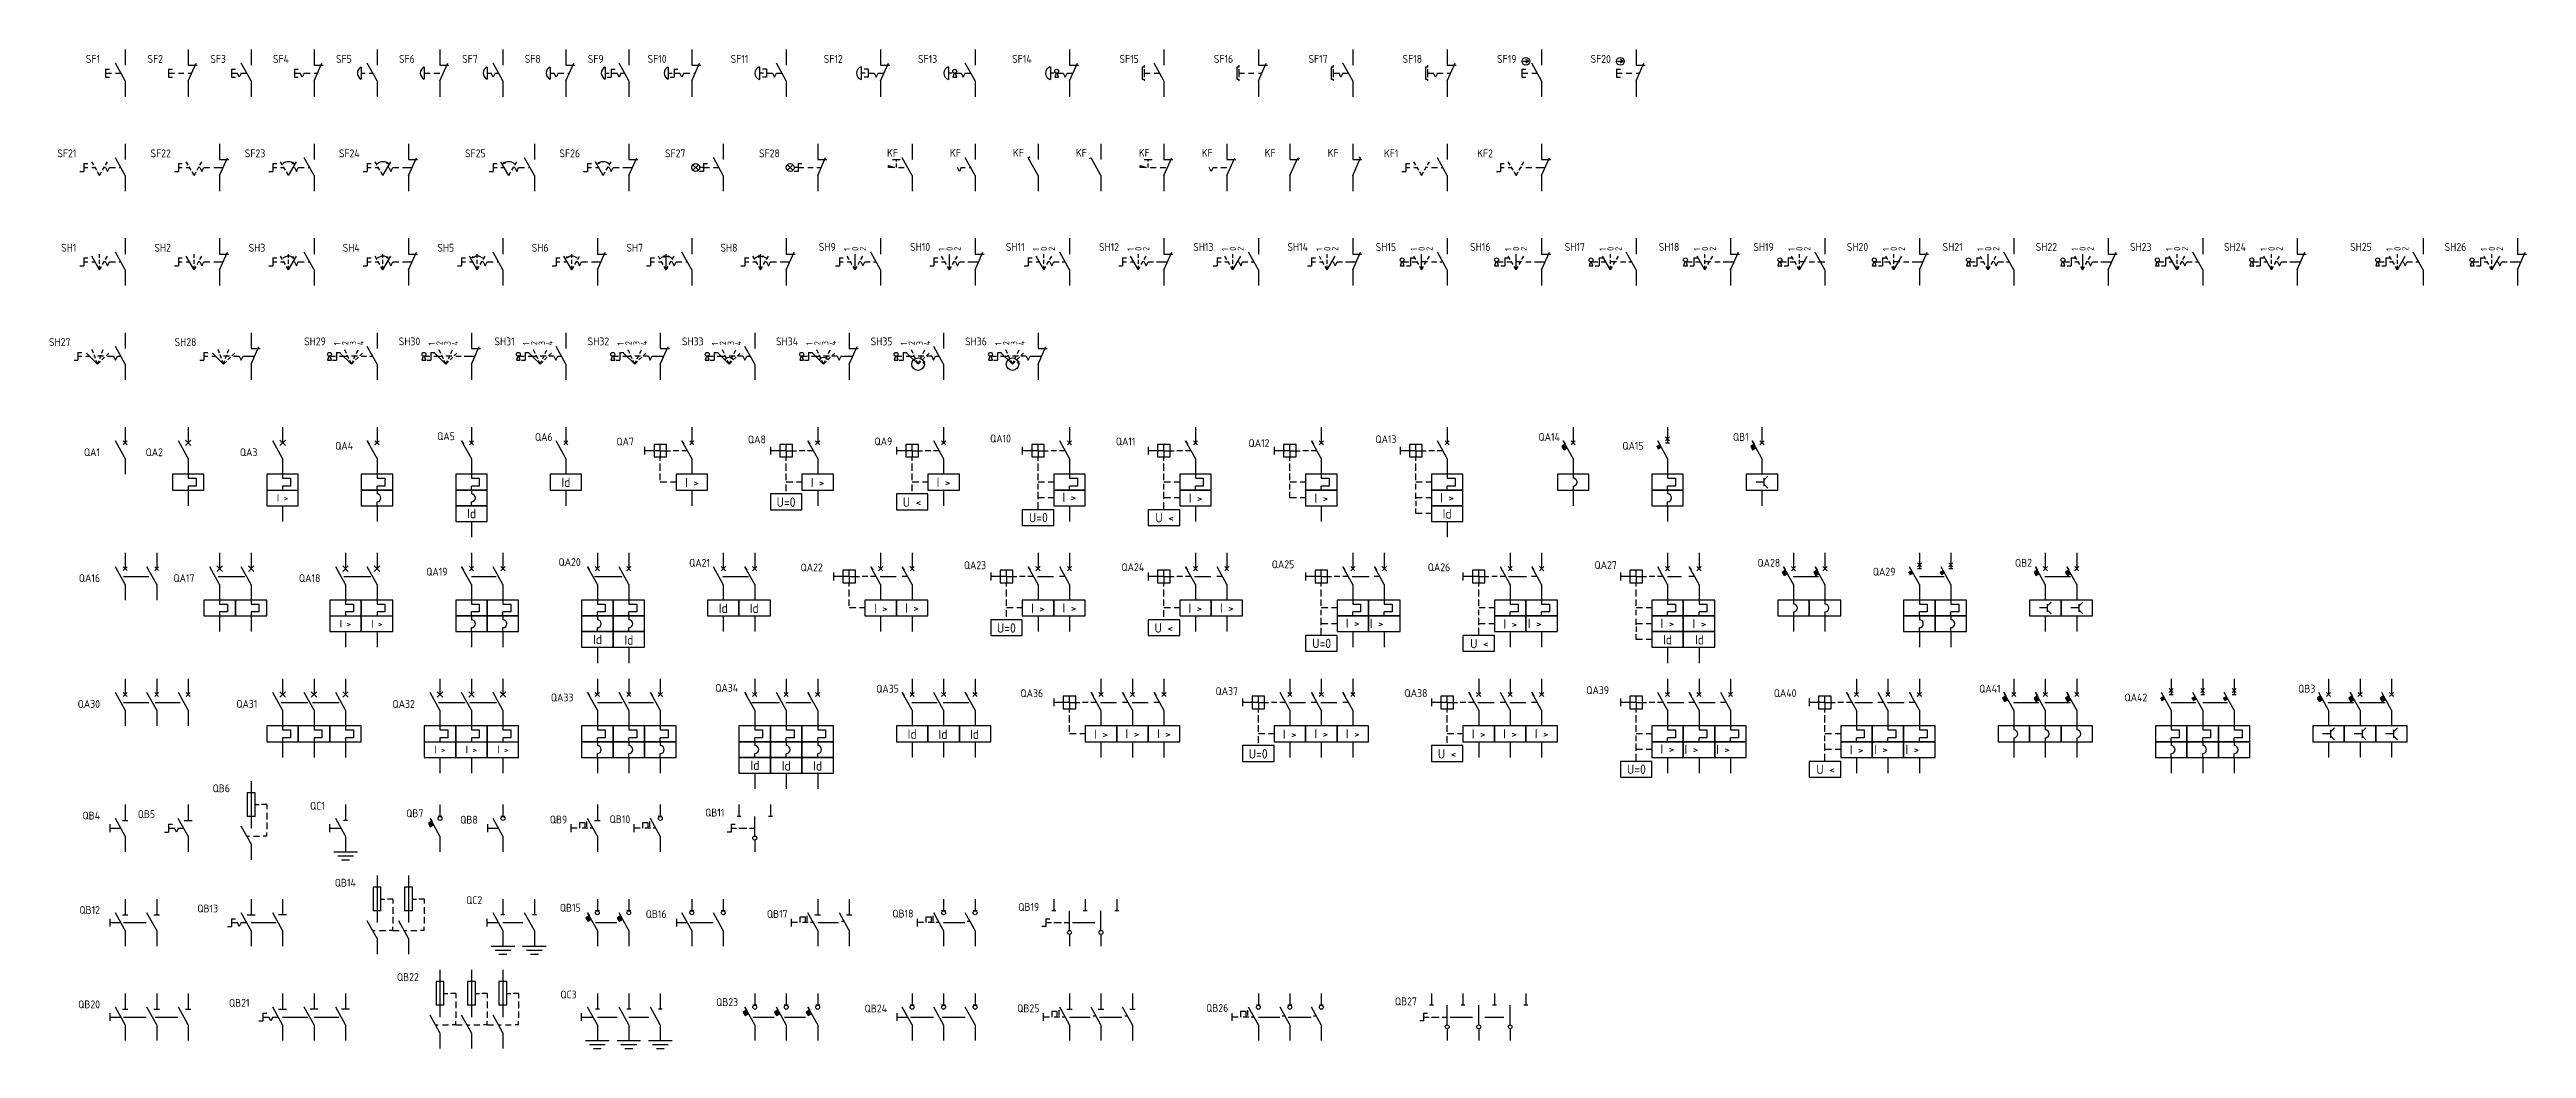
# Model space of a CAD drawing. Header units: millimetres. Extents: x 1746 to 2533, y 1027 to 2108.
# Drawn here: x 1746 to 2533, y 1790 to 2108 of the extents above; entities that cross this region are included whole.
import ezdxf
from ezdxf.enums import TextEntityAlignment as Align

# ---------------------------------------------------------------- set-up
doc = ezdxf.new("R2010")
doc.units = ezdxf.units.MM
for name, color, linetype in [('LINK', 7, 'Continuous'), ('MISC', 7, 'Continuous'), ('POS', 7, 'Continuous'), ('SYMS', 7, 'Continuous'), ('TAGS', 7, 'Continuous')]:
    doc.layers.add(name, color=color, linetype=linetype)
doc.styles.add('WD_IEC', font='isocp2.shx', dxfattribs={"width": 0.9, "height": 4})

# ---------------------------------------------------------------- blocks, each defined once
blk = doc.blocks.new('VCB1')
for p, q in [((0, -2.5), (-3.12, 3.12)), ((0.62, 1.88), (-0.62, 3.12)), ((-0.62, 1.88), (0.62, 3.12)), ((0, 7.5), (0, 2.5)), ((0, -2.5), (0, -7.5))]:
    blk.add_line(p, q)
at = {"style": 'WD_IEC', "flags": 1}
for tag, p, height in [('MFG', (2.75, 6.5), 1.5), ('X4LINK', (-2, 0), 0.32), ('X1LINK', (-0.5, 0), 0.32), ('X2TERM01', (0, 7.5), 0.32), ('CAT', (2.75, 4), 1.5), ('X8TERM02', (0, -7.5), 0.32), ('ASSYCODE', (1, -9), 1), ('FAMILY', (1, -10.5), 1), ('CATDESC', (1, -12), 1), ('CONTACT', (1, -13.5), 1), ('COMMON', (2.25, -14.75), 1)]:
    blk.add_attdef(tag, p, '', height=height, dxfattribs=at)
at = {"style": 'WD_IEC'}
for tag, p in [('TAG1', (-8, -1.75)), ('INST', (-8, 5.25)), ('LOC', (-8, 1.75)), ('RATING1', (-8, -6.35)), ('DESC2', (-8, -17.85)), ('DESC1', (-8, -14.35)), ('DESC3', (-8, -21.35))]:
    blk.add_attdef(tag, text='', height=2.5, dxfattribs=at).set_placement(p, align=Align.RIGHT)
blk.add_attdef('TERM01', text='', height=2, rotation=90, dxfattribs=at).set_placement((-1, 7.5), align=Align.RIGHT)
blk.add_attdef('TERM02', (-1, -7.5), '', height=2, rotation=90, dxfattribs=at)
at = {"lineweight": 15, "style": 'WD_IEC'}
blk.add_attdef('XREF', text='', height=2.5, dxfattribs=at).set_placement((-8, -10.35), align=Align.RIGHT)
blk = doc.blocks.new('VCB11TH')
for p, q in [((0, -2.5), (-3.12, 3.12)), ((-0.88, 3.38), (0.88, 1.62)), ((-0.88, 1.62), (0.88, 3.38)), ((0, 7.5), (0, 2.5)), ((0, -2.5), (0, -8.75)), ((0, -8.75), (2.5, -8.75)), ((0, -11.25), (0, -12.5)), ((2.5, -11.25), (0, -11.25)), ((0, -12.5), (0, -17.5)), ((2.5, -8.75), (2.5, -11.25))]:
    blk.add_line(p, q)
blk.add_lwpolyline([(-5, -7.5), (-5, -12.5), (5, -12.5), (5, -7.5)], close=True)
at = {"style": 'WD_IEC', "flags": 1}
for tag, p, height in [('MFG', (2.75, 6.5), 1.5), ('X4LINK', (-2, 0), 0.32), ('X1LINK', (-0.5, 0), 0.32), ('X2TERM01', (0, 7.5), 0.32), ('CAT', (2.75, 4), 1.5), ('COMMON', (-3.75, -8.75), 1), ('ASSYCODE', (1, -14), 1), ('FAMILY', (1, -15.5), 1), ('X8TERM02', (0, -17.5), 0.32), ('CATDESC', (1, -17), 1)]:
    blk.add_attdef(tag, p, '', height=height, dxfattribs=at)
at = {"style": 'WD_IEC'}
for tag, p in [('TAG1', (-8, -1.75)), ('INST', (-8, 5.25)), ('LOC', (-8, 1.75)), ('RATING1', (-8, -6.35)), ('DESC2', (-8, -17.85)), ('DESC1', (-8, -14.35)), ('DESC3', (-8, -21.35))]:
    blk.add_attdef(tag, text='', height=2.5, dxfattribs=at).set_placement(p, align=Align.RIGHT)
blk.add_attdef('TERM01', text='', height=2, rotation=90, dxfattribs=at).set_placement((-1, 7.5), align=Align.RIGHT)
at = {"lineweight": 15, "style": 'WD_IEC'}
blk.add_attdef('XREF', text='', height=2.5, dxfattribs=at).set_placement((-8, -10.35), align=Align.RIGHT)
at = {"style": 'WD_IEC'}
blk.add_attdef('TERM02', (-1, -17.5), '', height=2, rotation=90, dxfattribs=at)
blk = doc.blocks.new('VCB11THI')
for p, q in [((0, -2.5), (-3.12, 3.12)), ((-0.88, 3.38), (0.88, 1.62)), ((-0.88, 1.62), (0.88, 3.38)), ((0, 7.5), (0, 2.5)), ((0, -2.5), (0, -8.75)), ((-5, -12.5), (5, -12.5)), ((0, -8.75), (2.5, -8.75)), ((0, -11.25), (0, -12.5)), ((2.5, -11.25), (0, -11.25)), ((2.5, -8.75), (2.5, -11.25)), ((0, -17.5), (0, -22.5))]:
    blk.add_line(p, q)
blk.add_lwpolyline([(-5, -7.5), (-5, -17.5), (5, -17.5), (5, -7.5)], close=True)
at = {"style": 'WD_IEC', "flags": 1}
for tag, p, height in [('MFG', (2.75, 6.5), 1.5), ('X4LINK', (-2, 0), 0.32), ('X1LINK', (-0.5, 0), 0.32), ('X2TERM01', (0, 7.5), 0.32), ('CAT', (2.75, 4), 1.5), ('COMMON', (-3.75, -8.75), 1), ('X8TERM02', (0, -22.5), 0.32), ('ASSYCODE', (1, -19), 1), ('FAMILY', (1, -20.5), 1), ('CATDESC', (1, -22), 1)]:
    blk.add_attdef(tag, p, '', height=height, dxfattribs=at)
at = {"style": 'WD_IEC'}
for tag, p in [('TAG1', (-8, -1.75)), ('INST', (-8, 5.25)), ('LOC', (-8, 1.75)), ('RATING1', (-8, -6.35)), ('DESC2', (-8, -17.85)), ('DESC1', (-8, -14.35)), ('DESC3', (-8, -21.35))]:
    blk.add_attdef(tag, text='', height=2.5, dxfattribs=at).set_placement(p, align=Align.RIGHT)
blk.add_attdef('TERM01', text='', height=2, rotation=90, dxfattribs=at).set_placement((-1, 7.5), align=Align.RIGHT)
at = {"lineweight": 15, "style": 'WD_IEC'}
blk.add_attdef('XREF', text='', height=2.5, dxfattribs=at).set_placement((-8, -10.35), align=Align.RIGHT)
at = {"style": 'WD_IEC'}
blk.add_attdef('TERM02', (-1, -22.5), '', height=2, rotation=90, dxfattribs=at)
at = {"linetype": 'Continuous', "style": 'WD_IEC'}
blk.add_attdef('T', text='', height=2.5, dxfattribs=at).set_placement((0, -15), align=Align.MIDDLE_CENTER)
blk = doc.blocks.new('VCB11Q9')
for p, q in [((0, -2.5), (-3.12, 3.12)), ((-3.12, 3.12), (-2.52, 2.03)), ((-0.66, 1.84), (0.66, 3.16)), ((-0.66, 3.16), (0.66, 1.84)), ((0, 7.5), (0, 2.5)), ((0, -2.5), (0, -7.5)), ((0, -7.5), (0, -8.75)), ((0, -8.75), (2.5, -8.75)), ((0, -12.5), (0, -11.25)), ((2.5, -11.25), (0, -11.25)), ((0, -12.5), (0, -13.75)), ((2.5, -8.75), (2.5, -11.25)), ((0, -17.5), (0, -16.25)), ((0, -17.5), (0, -22.5))]:
    blk.add_line(p, q)
for points in [[(-5, -7.5), (-5, -12.5), (5, -12.5), (5, -7.5)], [(-5, -12.5), (-5, -17.5), (5, -17.5), (5, -12.5)]]:
    blk.add_lwpolyline(points, close=True)
blk.add_arc((0, -15), 1.25, 270, 90)
at = {"style": 'WD_IEC'}
for tag, p in [('INST', (-7.62, 6.3)), ('TAG1', (-7.62, 0.3)), ('LOC', (-7.62, 3.3)), ('RATING1', (-7.62, -2.7)), ('DESC2', (-7.62, -18.05)), ('DESC1', (-7.62, -15.05)), ('DESC3', (-7.62, -21.05))]:
    blk.add_attdef(tag, text='', height=2.5, dxfattribs=at).set_placement(p, align=Align.RIGHT)
blk.add_attdef('TERM01', text='', height=2, rotation=90, dxfattribs=at).set_placement((-1, 7.5), align=Align.RIGHT)
at = {"style": 'WD_IEC', "flags": 1}
for tag, p, height in [('X4LINK', (-2.15, 0), 0.32), ('X2TERM01', (0, 7.5), 0.32), ('X1LINK', (0.02, 0), 0.32), ('CONTACT', (-5.15, -7.55), 1), ('COMMON', (-3.9, -8.8), 1), ('X8TERM02', (0, -22.5), 0.32), ('ASSYCODE', (0.69, -18.77), 1), ('FAMILY', (0.69, -20.27), 1), ('CATDESC', (0.69, -21.77), 1)]:
    blk.add_attdef(tag, p, '', height=height, dxfattribs=at)
at = {"style": 'WD_IEC', "flags": 9}
for tag, p in [('MFG', (7.81, 5.44)), ('CAT', (7.81, 2.94))]:
    blk.add_attdef(tag, text='', height=1.5, dxfattribs=at).set_placement(p, align=Align.RIGHT)
at = {"lineweight": 15, "style": 'WD_IEC'}
blk.add_attdef('XREF', text='', height=2.5, dxfattribs=at).set_placement((-7.62, -12.05), align=Align.RIGHT)
at = {"style": 'WD_IEC'}
blk.add_attdef('TERM02', (-1, -22.5), '', height=2, rotation=90, dxfattribs=at)
blk = doc.blocks.new('VCB11Q13')
for p, q in [((0, -2.5), (-3.12, 3.12)), ((-3.12, 3.12), (-2.52, 2.03)), ((-0.66, 1.84), (0.66, 3.16)), ((-0.66, 3.16), (0.66, 1.84)), ((0, 7.5), (0, 2.5)), ((0, -2.5), (0, -7.5)), ((0, -7.5), (0, -8.75)), ((0, -8.75), (2.5, -8.75)), ((0, -12.5), (0, -11.25)), ((2.5, -11.25), (0, -11.25)), ((0, -12.5), (0, -13.75)), ((2.5, -8.75), (2.5, -11.25)), ((0, -17.5), (0, -16.25)), ((0, -22.5), (0, -27.5))]:
    blk.add_line(p, q)
for points in [[(-5, -7.5), (-5, -12.5), (5, -12.5), (5, -7.5)], [(-5, -12.5), (-5, -17.5), (5, -17.5), (5, -12.5)], [(-5, -17.5), (-5, -22.5), (5, -22.5), (5, -17.5)]]:
    blk.add_lwpolyline(points, close=True)
blk.add_arc((0, -15), 1.25, 270, 90)
at = {"style": 'WD_IEC'}
for tag, p in [('INST', (-5.28, 9.34)), ('LOC', (-5.28, 6.34)), ('TAG1', (-5.28, 3.34)), ('RATING1', (-7.18, -9.98)), ('DESC2', (-7.18, -15.98)), ('DESC1', (-7.18, -12.98)), ('DESC3', (-7.18, -18.98))]:
    blk.add_attdef(tag, text='', height=2.5, dxfattribs=at).set_placement(p, align=Align.RIGHT)
blk.add_attdef('TERM01', text='', height=2, rotation=90, dxfattribs=at).set_placement((-1, 7.5), align=Align.RIGHT)
at = {"style": 'WD_IEC', "flags": 1}
for tag, p, height in [('X4LINK', (-2.31, 0), 0.32), ('X1LINK', (-0.95, 0), 0.32), ('X2TERM01', (0, 7.5), 0.32), ('CONTACT', (-5.15, -7.55), 1), ('COMMON', (-3.9, -8.8), 1), ('ASSYCODE', (0.69, -23.77), 1), ('X8TERM02', (0, -27.5), 0.32), ('FAMILY', (0.69, -25.27), 1), ('CATDESC', (0.69, -26.77), 1)]:
    blk.add_attdef(tag, p, '', height=height, dxfattribs=at)
at = {"style": 'WD_IEC', "flags": 9}
for tag, p in [('MFG', (7.81, 5.44)), ('CAT', (7.81, 2.94))]:
    blk.add_attdef(tag, text='', height=1.5, dxfattribs=at).set_placement(p, align=Align.RIGHT)
at = {"lineweight": 15, "style": 'WD_IEC'}
blk.add_attdef('XREF', text='', height=2.5, dxfattribs=at).set_placement((-7.18, -6.98), align=Align.RIGHT)
at = {"style": 'WD_IEC'}
blk.add_attdef('TERM02', (-1, -27.5), '', height=2, rotation=90, dxfattribs=at)
blk.add_attdef('I', text='', height=3, dxfattribs=at).set_placement((0.08, -21.48), align=Align.CENTER)
blk = doc.blocks.new('VCB11Q17')
for p, q in [((0, -2.5), (-3.12, 3.12)), ((-3.12, 3.12), (-2.52, 2.03)), ((-0.66, 1.84), (0.66, 3.16)), ((-0.66, 3.16), (0.66, 1.84)), ((0, 7.5), (0, 2.5)), ((0, -2.5), (0, -7.5)), ((0, -12.5), (0, -17.5))]:
    blk.add_line(p, q)
blk.add_lwpolyline([(-5, -7.5), (-5, -12.5), (5, -12.5), (5, -7.5)], close=True)
at = {"style": 'WD_IEC'}
for tag, p in [('INST', (-4.22, 9.11)), ('LOC', (-4.22, 6.11)), ('TAG1', (-4.22, 3.11)), ('RATING1', (-5.86, -5.86)), ('DESC1', (-5.86, -8.86)), ('DESC3', (-5.86, -14.86)), ('DESC2', (-5.86, -11.86))]:
    blk.add_attdef(tag, text='', height=2.5, dxfattribs=at).set_placement(p, align=Align.RIGHT)
at = {"style": 'WD_IEC', "flags": 1}
for tag, p, height in [('MFG', (2.75, 6.5), 1.5), ('X4LINK', (-2, 0), 0.32), ('X1LINK', (-0.13, 0), 0.32), ('X2TERM01', (0, 7.5), 0.32), ('CAT', (2.75, 4), 1.5), ('CONTACT', (-5, -7.5), 1), ('COMMON', (-3.75, -8.75), 1), ('ASSYCODE', (0.69, -13.77), 1), ('FAMILY', (0.69, -15.27), 1), ('X8TERM02', (0, -17.5), 0.32), ('CATDESC', (0.69, -16.77), 1)]:
    blk.add_attdef(tag, p, '', height=height, dxfattribs=at)
at = {"style": 'WD_IEC'}
blk.add_attdef('TERM01', text='', height=2, rotation=90, dxfattribs=at).set_placement((-1, 7.5), align=Align.RIGHT)
at = {"lineweight": 15, "style": 'WD_IEC'}
blk.add_attdef('XREF', text='', height=2.5, dxfattribs=at).set_placement((-5.86, -2.86), align=Align.RIGHT)
at = {"style": 'WD_IEC'}
blk.add_attdef('TERM02', (-1, -17.5), '', height=2, rotation=90, dxfattribs=at)
blk.add_attdef('I', text='', height=3, dxfattribs=at).set_placement((0.01, -11.58), align=Align.CENTER)
blk = doc.blocks.new('VCB11Q29')
for p, q in [((-15, 1.25), (-15, -1.25)), ((-12, 0), (-15, 0)), ((-10, 2), (-12, 2)), ((-12, 2), (-12, -2)), ((-10, 0), (-12, 0)), ((-10, 0), (-10, 2)), ((-8, 2), (-10, 2)), ((-10, 0), (-10, -2)), ((-10, 0), (-8, 0)), ((-8, -2), (-8, 2)), ((-8, 0), (-6.74, 0)), ((-4.09, 0), (-5.87, 0)), ((-1.39, 0), (-3.2, 0)), ((0, -2.5), (-3.12, 3.12)), ((-3.12, 3.12), (-2.52, 2.03)), ((-0.66, 1.84), (0.66, 3.16)), ((-0.66, 3.16), (0.66, 1.84)), ((0, 7.5), (0, 2.5)), ((-12, -2), (-8, -2)), ((-10, -3.19), (-10, -2)), ((-10, -6.36), (-10, -4.08)), ((-10, -9.36), (-10, -7.26)), ((0, -2.5), (0, -7.5)), ((-7.91, -10), (-10, -10)), ((-5, -10), (-6.75, -10)), ((0, -12.5), (0, -17.5))]:
    blk.add_line(p, q)
blk.add_lwpolyline([(-5, -7.5), (-5, -12.5), (5, -12.5), (5, -7.5)], close=True)
at = {"style": 'WD_IEC'}
for tag, p in [('INST', (-18.39, 7.65)), ('TAG1', (-18.39, 1.65)), ('LOC', (-18.39, 4.65)), ('RATING1', (-18.54, -8.56)), ('DESC3', (-18.54, -17.56)), ('DESC2', (-18.54, -14.56)), ('DESC1', (-18.54, -11.56))]:
    blk.add_attdef(tag, text='', height=2.5, dxfattribs=at).set_placement(p, align=Align.RIGHT)
at = {"style": 'WD_IEC', "flags": 1}
for tag, p, height in [('MFG', (2.75, 6.5), 1.5), ('X4LINK', (-15, 0), 0.32), ('X1LINK', (-0.18, 0), 0.32), ('X2TERM01', (0, 7.5), 0.32), ('CAT', (2.75, 4), 1.5), ('CONTACT', (-5, -7.5), 1), ('COMMON', (-3.75, -8.75), 1), ('ASSYCODE', (0.69, -13.77), 1), ('FAMILY', (0.69, -15.27), 1), ('X8TERM02', (0, -17.5), 0.32), ('CATDESC', (0.69, -16.77), 1)]:
    blk.add_attdef(tag, p, '', height=height, dxfattribs=at)
at = {"style": 'WD_IEC'}
blk.add_attdef('TERM01', text='', height=2, rotation=90, dxfattribs=at).set_placement((-1, 7.5), align=Align.RIGHT)
at = {"lineweight": 15, "style": 'WD_IEC'}
blk.add_attdef('XREF', text='', height=2.5, dxfattribs=at).set_placement((-18.54, -5.56), align=Align.RIGHT)
at = {"style": 'WD_IEC'}
blk.add_attdef('TERM02', (-1, -17.5), '', height=2, rotation=90, dxfattribs=at)
blk.add_attdef('I', text='', height=3, dxfattribs=at).set_placement((0.09, -11.6), align=Align.CENTER)
blk = doc.blocks.new('VCB11Q33')
for p, q in [((-15, 1.25), (-15, -1.25)), ((-12, 0), (-15, 0)), ((-10, 2), (-12, 2)), ((-12, 2), (-12, -2)), ((-10, 0), (-12, 0)), ((-10, 0), (-10, 2)), ((-8, 2), (-10, 2)), ((-10, 0), (-10, -2)), ((-10, 0), (-8, 0)), ((-8, -2), (-8, 2)), ((-8, 0), (-6.74, 0)), ((-4.09, 0), (-5.87, 0)), ((-1.39, 0), (-3.2, 0)), ((0, -2.5), (-3.12, 3.12)), ((-3.12, 3.12), (-2.52, 2.03)), ((-0.66, 1.84), (0.66, 3.16)), ((-0.66, 3.16), (0.66, 1.84)), ((0, 7.5), (0, 2.5)), ((-12, -2), (-8, -2)), ((-10, -3.19), (-10, -2)), ((-10, -6.36), (-10, -4.08)), ((-10, -9.36), (-10, -7.26)), ((0, -2.5), (0, -7.5)), ((-7.91, -10), (-10, -10)), ((-10, -12.83), (-10, -10.73)), ((-5, -10), (-6.75, -10)), ((0, -12.5), (0, -17.5))]:
    blk.add_line(p, q)
for points in [[(-5, -7.5), (-5, -12.5), (5, -12.5), (5, -7.5)], [(-15, -13.75), (-15, -18.75), (-5, -18.75), (-5, -13.75)]]:
    blk.add_lwpolyline(points, close=True)
at = {"style": 'WD_IEC'}
for tag, p in [('INST', (-16.48, 8.33)), ('TAG1', (-16.48, 2.33)), ('LOC', (-16.48, 5.33)), ('RATING1', (-16.75, -8.53)), ('DESC3', (-16.75, -17.53)), ('DESC2', (-16.75, -14.53)), ('DESC1', (-16.75, -11.53))]:
    blk.add_attdef(tag, text='', height=2.5, dxfattribs=at).set_placement(p, align=Align.RIGHT)
at = {"style": 'WD_IEC', "flags": 1}
for tag, p, height in [('MFG', (2.75, 6.5), 1.5), ('X4LINK', (-15, 0), 0.32), ('X1LINK', (-0.16, 0), 0.32), ('X2TERM01', (0, 7.5), 0.32), ('CAT', (2.75, 4), 1.5), ('CONTACT', (-5, -7.5), 1), ('COMMON', (-3.75, -8.75), 1), ('ASSYCODE', (0.69, -13.77), 1), ('FAMILY', (0.69, -15.27), 1), ('X8TERM02', (0, -17.5), 0.32), ('CATDESC', (0.69, -16.77), 1)]:
    blk.add_attdef(tag, p, '', height=height, dxfattribs=at)
at = {"style": 'WD_IEC'}
blk.add_attdef('TERM01', text='', height=2, rotation=90, dxfattribs=at).set_placement((-1, 7.5), align=Align.RIGHT)
at = {"lineweight": 15, "style": 'WD_IEC'}
blk.add_attdef('XREF', text='', height=2.5, dxfattribs=at).set_placement((-16.75, -5.53), align=Align.RIGHT)
at = {"style": 'WD_IEC'}
for tag, p in [('U', (-10.05, -17.86)), ('I', (-0.01, -11.62))]:
    blk.add_attdef(tag, text='', height=3, dxfattribs=at).set_placement(p, align=Align.CENTER)
blk.add_attdef('TERM02', (-1, -17.5), '', height=2, rotation=90, dxfattribs=at)
blk = doc.blocks.new('VCB11Q37')
for p, q in [((-15, 1.25), (-15, -1.25)), ((-12, 0), (-15, 0)), ((-10, 2), (-12, 2)), ((-12, 2), (-12, -2)), ((-10, 0), (-12, 0)), ((-10, 0), (-10, 2)), ((-8, 2), (-10, 2)), ((-10, 0), (-10, -2)), ((-10, 0), (-8, 0)), ((-8, -2), (-8, 2)), ((-8, 0), (-6.74, 0)), ((-4.09, 0), (-5.87, 0)), ((-1.39, 0), (-3.2, 0)), ((0, -2.5), (-3.12, 3.12)), ((-3.12, 3.12), (-2.52, 2.03)), ((-0.66, 1.84), (0.66, 3.16)), ((-0.66, 3.16), (0.66, 1.84)), ((0, 7.5), (0, 2.5)), ((-12, -2), (-8, -2)), ((-10, -3.19), (-10, -2)), ((-10, -6.36), (-10, -4.08)), ((-10, -9.36), (-10, -7.26)), ((0, -2.5), (0, -7.5)), ((-7.91, -10), (-10, -10)), ((-10, -12.83), (-10, -10.73)), ((-5, -10), (-6.75, -10)), ((0, -12.5), (0, -17.5))]:
    blk.add_line(p, q)
for points in [[(-5, -7.5), (-5, -12.5), (5, -12.5), (5, -7.5)], [(-15, -13.75), (-15, -18.75), (-5, -18.75), (-5, -13.75)]]:
    blk.add_lwpolyline(points, close=True)
at = {"style": 'WD_IEC'}
for tag, p in [('INST', (-16.3, 7.71)), ('TAG1', (-16.3, 1.71)), ('LOC', (-16.3, 4.71)), ('RATING1', (-16.86, -8.82)), ('DESC3', (-16.86, -17.82)), ('DESC2', (-16.86, -14.82)), ('DESC1', (-16.86, -11.82))]:
    blk.add_attdef(tag, text='', height=2.5, dxfattribs=at).set_placement(p, align=Align.RIGHT)
at = {"style": 'WD_IEC', "flags": 1}
for tag, p, height in [('MFG', (2.75, 6.5), 1.5), ('X4LINK', (-15, 0), 0.32), ('X1LINK', (-0.24, 0), 0.32), ('X2TERM01', (0, 7.5), 0.32), ('CAT', (2.75, 4), 1.5), ('CONTACT', (-5, -7.5), 1), ('COMMON', (-3.75, -8.75), 1), ('ASSYCODE', (0.69, -13.77), 1), ('FAMILY', (0.69, -15.27), 1), ('X8TERM02', (0, -17.5), 0.32), ('CATDESC', (0.69, -16.77), 1)]:
    blk.add_attdef(tag, p, '', height=height, dxfattribs=at)
at = {"style": 'WD_IEC'}
blk.add_attdef('TERM01', text='', height=2, rotation=90, dxfattribs=at).set_placement((-1, 7.5), align=Align.RIGHT)
at = {"lineweight": 15, "style": 'WD_IEC'}
blk.add_attdef('XREF', text='', height=2.5, dxfattribs=at).set_placement((-16.86, -5.82), align=Align.RIGHT)
at = {"style": 'WD_IEC'}
for tag, p in [('U', (-10.04, -17.86)), ('I', (0, -11.54))]:
    blk.add_attdef(tag, text='', height=3, dxfattribs=at).set_placement(p, align=Align.CENTER)
blk.add_attdef('TERM02', (-1, -17.5), '', height=2, rotation=90, dxfattribs=at)
blk = doc.blocks.new('VCB11Q41')
for p, q in [((-15, 1.25), (-15, -1.25)), ((-12, 0), (-15, 0)), ((-10, 2), (-12, 2)), ((-12, 2), (-12, -2)), ((-10, 0), (-12, 0)), ((-10, 0), (-10, 2)), ((-8, 2), (-10, 2)), ((-10, 0), (-10, -2)), ((-10, 0), (-8, 0)), ((-8, -2), (-8, 2)), ((-8, 0), (-6.74, 0)), ((-4.09, 0), (-5.87, 0)), ((-1.39, 0), (-3.2, 0)), ((0, -2.5), (-3.12, 3.12)), ((-3.12, 3.12), (-2.52, 2.03)), ((-0.66, 1.84), (0.66, 3.16)), ((-0.66, 3.16), (0.66, 1.84)), ((0, 7.5), (0, 2.5)), ((-12, -2), (-8, -2)), ((-10, -3.19), (-10, -2)), ((-10, -6.36), (-10, -4.08)), ((-10, -9.36), (-10, -7.26)), ((0, -2.5), (0, -7.5)), ((0, -7.5), (0, -8.75)), ((-7.91, -10), (-10, -10)), ((-10, -12.33), (-10, -10.57)), ((-10, -15.43), (-10, -13.11)), ((-7.91, -15), (-10, -15)), ((-5, -10), (-6.75, -10)), ((-5, -15), (-6.75, -15)), ((0, -8.75), (2.5, -8.75)), ((0, -12.5), (0, -11.25)), ((2.5, -11.25), (0, -11.25)), ((2.5, -8.75), (2.5, -11.25)), ((-10, -18.75), (-10, -16.32)), ((0, -17.5), (0, -22.5))]:
    blk.add_line(p, q)
for points in [[(-5, -7.5), (-5, -12.5), (5, -12.5), (5, -7.5)], [(-5, -12.5), (-5, -17.5), (5, -17.5), (5, -12.5)], [(-15, -18.75), (-15, -23.75), (-5, -23.75), (-5, -18.75)]]:
    blk.add_lwpolyline(points, close=True)
at = {"style": 'WD_IEC'}
for tag, p in [('INST', (-18.6, 8.63)), ('LOC', (-18.6, 5.63)), ('TAG1', (-18.6, 2.63)), ('RATING1', (-18.6, -8.72)), ('DESC3', (-18.6, -17.72)), ('DESC2', (-18.6, -14.72)), ('DESC1', (-18.6, -11.72))]:
    blk.add_attdef(tag, text='', height=2.5, dxfattribs=at).set_placement(p, align=Align.RIGHT)
at = {"style": 'WD_IEC', "flags": 1}
for tag, p, height in [('MFG', (2.75, 6.5), 1.5), ('X4LINK', (-15, 0), 0.32), ('X1LINK', (-0.17, 0), 0.32), ('X2TERM01', (0, 7.5), 0.32), ('CAT', (2.75, 4), 1.5), ('CONTACT', (-5, -7.5), 1), ('COMMON', (-3.75, -8.75), 1), ('X8TERM02', (0, -22.5), 0.32), ('ASSYCODE', (0.69, -18.77), 1), ('FAMILY', (0.69, -20.27), 1), ('CATDESC', (0.69, -21.77), 1)]:
    blk.add_attdef(tag, p, '', height=height, dxfattribs=at)
at = {"style": 'WD_IEC'}
blk.add_attdef('TERM01', text='', height=2, rotation=90, dxfattribs=at).set_placement((-1, 7.5), align=Align.RIGHT)
at = {"lineweight": 15, "style": 'WD_IEC'}
blk.add_attdef('XREF', text='', height=2.5, dxfattribs=at).set_placement((-18.6, -5.72), align=Align.RIGHT)
at = {"style": 'WD_IEC'}
blk.add_attdef('TERM02', (-1, -22.5), '', height=2, rotation=90, dxfattribs=at)
for tag, p in [('I', (-0.01, -16.3)), ('U', (-9.89, -22.75))]:
    blk.add_attdef(tag, text='', height=3, dxfattribs=at).set_placement(p, align=Align.CENTER)
blk = doc.blocks.new('VCB11Q45')
for p, q in [((-15, 1.25), (-15, -1.25)), ((-12, 0), (-15, 0)), ((-10, 2), (-12, 2)), ((-12, 2), (-12, -2)), ((-10, 0), (-12, 0)), ((-10, 0), (-10, 2)), ((-8, 2), (-10, 2)), ((-10, 0), (-10, -2)), ((-10, 0), (-8, 0)), ((-8, -2), (-8, 2)), ((-8, 0), (-6.74, 0)), ((-4.09, 0), (-5.87, 0)), ((-1.39, 0), (-3.2, 0)), ((0, -2.5), (-3.12, 3.12)), ((-3.12, 3.12), (-2.52, 2.03)), ((-0.66, 1.84), (0.66, 3.16)), ((-0.66, 3.16), (0.66, 1.84)), ((0, 7.5), (0, 2.5)), ((-12, -2), (-8, -2)), ((-10, -3.19), (-10, -2)), ((-10, -6.36), (-10, -4.08)), ((-10, -9.36), (-10, -7.26)), ((0, -2.5), (0, -7.5)), ((0, -7.5), (0, -8.75)), ((-7.91, -10), (-10, -10)), ((-10, -12.33), (-10, -10.57)), ((-10, -15.43), (-10, -13.11)), ((-7.91, -15), (-10, -15)), ((-5, -10), (-6.75, -10)), ((-5, -15), (-6.75, -15)), ((0, -8.75), (2.5, -8.75)), ((0, -12.5), (0, -11.25)), ((2.5, -11.25), (0, -11.25)), ((2.5, -8.75), (2.5, -11.25)), ((-10, -18.75), (-10, -16.32)), ((0, -17.5), (0, -22.5))]:
    blk.add_line(p, q)
for points in [[(-5, -7.5), (-5, -12.5), (5, -12.5), (5, -7.5)], [(-5, -12.5), (-5, -17.5), (5, -17.5), (5, -12.5)], [(-15, -18.75), (-15, -23.75), (-5, -23.75), (-5, -18.75)]]:
    blk.add_lwpolyline(points, close=True)
at = {"style": 'WD_IEC'}
for tag, p in [('INST', (-19.05, 7.69)), ('RATING1', (-19.05, -1.31)), ('TAG1', (-19.05, 1.69)), ('LOC', (-19.05, 4.69)), ('DESC2', (-18.59, -15.98)), ('DESC1', (-18.59, -12.98)), ('DESC3', (-18.59, -18.98))]:
    blk.add_attdef(tag, text='', height=2.5, dxfattribs=at).set_placement(p, align=Align.RIGHT)
at = {"style": 'WD_IEC', "flags": 1}
for tag, p, height in [('MFG', (2.75, 6.5), 1.5), ('X4LINK', (-15, 0), 0.32), ('X1LINK', (-0.5, 0), 0.32), ('X2TERM01', (0, 7.5), 0.32), ('CAT', (2.75, 4), 1.5), ('CONTACT', (-5, -7.5), 1), ('COMMON', (-3.75, -8.75), 1), ('X8TERM02', (0, -22.5), 0.32), ('ASSYCODE', (0.69, -18.77), 1), ('FAMILY', (0.69, -20.27), 1), ('CATDESC', (0.69, -21.77), 1)]:
    blk.add_attdef(tag, p, '', height=height, dxfattribs=at)
at = {"style": 'WD_IEC'}
blk.add_attdef('TERM01', text='', height=2, rotation=90, dxfattribs=at).set_placement((-1, 7.5), align=Align.RIGHT)
at = {"lineweight": 15, "style": 'WD_IEC'}
blk.add_attdef('XREF', text='', height=2.5, dxfattribs=at).set_placement((-18.59, -9.98), align=Align.RIGHT)
at = {"style": 'WD_IEC'}
blk.add_attdef('TERM02', (-1, -22.5), '', height=2, rotation=90, dxfattribs=at)
for tag, p in [('I', (0.07, -16.57)), ('U', (-9.79, -22.81))]:
    blk.add_attdef(tag, text='', height=3, dxfattribs=at).set_placement(p, align=Align.CENTER)
blk = doc.blocks.new('VCB11Q21')
for p, q in [((-15, 1.25), (-15, -1.25)), ((-12, 0), (-15, 0)), ((-10, 2), (-12, 2)), ((-12, 2), (-12, -2)), ((-10, 0), (-12, 0)), ((-10, 0), (-10, 2)), ((-8, 2), (-10, 2)), ((-10, 0), (-10, -2)), ((-10, 0), (-8, 0)), ((-8, -2), (-8, 2)), ((-8, 0), (-6.74, 0)), ((-4.09, 0), (-5.87, 0)), ((-1.39, 0), (-3.2, 0)), ((0, -2.5), (-3.12, 3.12)), ((-3.12, 3.12), (-2.52, 2.03)), ((-0.66, 1.84), (0.66, 3.16)), ((-0.66, 3.16), (0.66, 1.84)), ((0, 7.5), (0, 2.5)), ((-12, -2), (-8, -2)), ((-10, -3.19), (-10, -2)), ((-10, -6.36), (-10, -4.08)), ((-10, -9.36), (-10, -7.26)), ((0, -2.5), (0, -7.5)), ((0, -7.5), (0, -8.75)), ((-7.91, -10), (-10, -10)), ((-10, -12.33), (-10, -10.57)), ((-10, -15), (-10, -13.11)), ((-7.91, -15), (-10, -15)), ((-5, -10), (-6.75, -10)), ((-5, -15), (-6.75, -15)), ((0, -8.75), (2.5, -8.75)), ((0, -12.5), (0, -11.25)), ((2.5, -11.25), (0, -11.25)), ((2.5, -8.75), (2.5, -11.25)), ((0, -17.5), (0, -22.5))]:
    blk.add_line(p, q)
for points in [[(-5, -7.5), (-5, -12.5), (5, -12.5), (5, -7.5)], [(-5, -12.5), (-5, -17.5), (5, -17.5), (5, -12.5)]]:
    blk.add_lwpolyline(points, close=True)
at = {"style": 'WD_IEC'}
for tag, p in [('INST', (-16.48, 7.15)), ('TAG1', (-16.48, 1.15)), ('LOC', (-16.48, 4.15)), ('RATING1', (-16.7, -8.59)), ('DESC3', (-16.7, -17.59)), ('DESC2', (-16.7, -14.59)), ('DESC1', (-16.7, -11.59))]:
    blk.add_attdef(tag, text='', height=2.5, dxfattribs=at).set_placement(p, align=Align.RIGHT)
at = {"style": 'WD_IEC', "flags": 1}
for tag, p, height in [('MFG', (2.75, 6.5), 1.5), ('X4LINK', (-15, 0), 0.32), ('X1LINK', (-0.01, 0), 0.32), ('X2TERM01', (0, 7.5), 0.32), ('CAT', (2.75, 4), 1.5), ('CONTACT', (-5, -7.5), 1), ('COMMON', (-3.75, -8.75), 1), ('X8TERM02', (0, -22.5), 0.32), ('ASSYCODE', (0.69, -18.77), 1), ('FAMILY', (0.69, -20.27), 1), ('CATDESC', (0.69, -21.77), 1)]:
    blk.add_attdef(tag, p, '', height=height, dxfattribs=at)
at = {"style": 'WD_IEC'}
blk.add_attdef('TERM01', text='', height=2, rotation=90, dxfattribs=at).set_placement((-1, 7.5), align=Align.RIGHT)
at = {"lineweight": 15, "style": 'WD_IEC'}
blk.add_attdef('XREF', text='', height=2.5, dxfattribs=at).set_placement((-16.7, -5.59), align=Align.RIGHT)
at = {"style": 'WD_IEC'}
blk.add_attdef('TERM02', (-1, -22.5), '', height=2, rotation=90, dxfattribs=at)
blk.add_attdef('I', text='', height=3, dxfattribs=at).set_placement((0.04, -16.58), align=Align.CENTER)
blk = doc.blocks.new('VCB11Q25')
for p, q in [((-15, 1.25), (-15, -1.25)), ((-12, 0), (-15, 0)), ((-10, 2), (-12, 2)), ((-12, 2), (-12, -2)), ((-10, 0), (-12, 0)), ((-10, 0), (-10, 2)), ((-8, 2), (-10, 2)), ((-10, 0), (-10, -2)), ((-10, 0), (-8, 0)), ((-8, -2), (-8, 2)), ((-8, 0), (-6.74, 0)), ((-4.09, 0), (-5.87, 0)), ((-1.39, 0), (-3.2, 0)), ((0, -2.5), (-3.12, 3.12)), ((-3.12, 3.12), (-2.52, 2.03)), ((-0.66, 1.84), (0.66, 3.16)), ((-0.66, 3.16), (0.66, 1.84)), ((0, 7.5), (0, 2.5)), ((-12, -2), (-8, -2)), ((-10, -3.19), (-10, -2)), ((-10, -6.36), (-10, -4.08)), ((-10, -9.36), (-10, -7.26)), ((0, -2.5), (0, -7.5)), ((0, -7.5), (0, -8.75)), ((-7.91, -10), (-10, -10)), ((-10, -12.33), (-10, -10.57)), ((-10, -15.33), (-10, -13.43)), ((-7.91, -15), (-10, -15)), ((-5, -10), (-6.75, -10)), ((-5, -15), (-6.75, -15)), ((0, -8.75), (2.5, -8.75)), ((0, -12.5), (0, -11.25)), ((2.5, -11.25), (0, -11.25)), ((2.5, -8.75), (2.5, -11.25)), ((-10, -15.9), (-10, -17.6)), ((-10, -20), (-10, -18.35)), ((-7.91, -20), (-10, -20)), ((-5, -20), (-6.75, -20)), ((0, -22.5), (0, -27.5))]:
    blk.add_line(p, q)
for points in [[(-5, -7.5), (-5, -12.5), (5, -12.5), (5, -7.5)], [(-5, -12.5), (-5, -17.5), (5, -17.5), (5, -12.5)], [(-5, -17.5), (-5, -22.5), (5, -22.5), (5, -17.5)]]:
    blk.add_lwpolyline(points, close=True)
at = {"style": 'WD_IEC'}
for tag, p in [('INST', (-16.12, 8.39)), ('LOC', (-16.12, 5.39)), ('TAG1', (-16.12, 2.39)), ('RATING1', (-16.42, -10.84)), ('DESC2', (-16.42, -16.84)), ('DESC1', (-16.42, -13.84)), ('DESC3', (-16.42, -19.84))]:
    blk.add_attdef(tag, text='', height=2.5, dxfattribs=at).set_placement(p, align=Align.RIGHT)
at = {"style": 'WD_IEC', "flags": 1}
for tag, p, height in [('MFG', (2.75, 6.5), 1.5), ('X4LINK', (-15, 0), 0.32), ('X1LINK', (-0.03, 0), 0.32), ('X2TERM01', (0, 7.5), 0.32), ('CAT', (2.75, 4), 1.5), ('CONTACT', (-5, -7.5), 1), ('COMMON', (-3.75, -8.75), 1), ('ASSYCODE', (0.69, -23.77), 1), ('X8TERM02', (0, -27.5), 0.32), ('FAMILY', (0.69, -25.27), 1), ('CATDESC', (0.69, -26.77), 1)]:
    blk.add_attdef(tag, p, '', height=height, dxfattribs=at)
at = {"style": 'WD_IEC'}
blk.add_attdef('TERM01', text='', height=2, rotation=90, dxfattribs=at).set_placement((-1, 7.5), align=Align.RIGHT)
at = {"lineweight": 15, "style": 'WD_IEC'}
blk.add_attdef('XREF', text='', height=2.5, dxfattribs=at).set_placement((-16.42, -7.84), align=Align.RIGHT)
at = {"style": 'WD_IEC'}
for p in [(-0.02, -16.39), (-0.02, -21.56)]:
    blk.add_attdef('I', text='', height=3, dxfattribs=at).set_placement(p, align=Align.CENTER)
blk.add_attdef('TERM02', (-1, -27.5), '', height=2, rotation=90, dxfattribs=at)
blk = doc.blocks.new('VCB11Q146')
blk.add_hatch(color=256).paths.add_polyline_path([(-1.91, 0.94), (-2.52, 2.03), (-3.58, 1.38), (-2.97, 0.28)])
for p, q in [((-2.52, 2.03), (-3.58, 1.38)), ((-3.58, 1.38), (-2.97, 0.28)), ((0, -2.5), (-3.12, 3.12)), ((-3.12, 3.12), (-2.52, 2.03)), ((-2.97, 0.28), (-1.91, 0.94)), ((-0.66, 1.84), (0.66, 3.16)), ((-0.66, 3.16), (0.66, 1.84)), ((0, 7.5), (0, 2.5)), ((0, -2.5), (0, -8.75)), ((0, -11.25), (0, -17.5)), ((0, -12.5), (0, -17.5))]:
    blk.add_line(p, q)
blk.add_lwpolyline([(-5, -7.5), (-5, -12.5), (5, -12.5), (5, -7.5)], close=True)
blk.add_arc((0, -10), 1.25, 270, 90)
at = {"style": 'WD_IEC'}
for tag, p in [('INST', (-4.22, 9.11)), ('LOC', (-4.22, 6.11)), ('TAG1', (-4.22, 3.11)), ('RATING1', (-5.86, -5.86)), ('DESC1', (-5.86, -8.86)), ('DESC3', (-5.86, -14.86)), ('DESC2', (-5.86, -11.86))]:
    blk.add_attdef(tag, text='', height=2.5, dxfattribs=at).set_placement(p, align=Align.RIGHT)
at = {"style": 'WD_IEC', "flags": 1}
for tag, p, height in [('MFG', (2.75, 6.5), 1.5), ('X4LINK', (-2, 0), 0.32), ('X1LINK', (-0.13, 0), 0.32), ('X2TERM01', (0, 7.5), 0.32), ('CAT', (2.75, 4), 1.5), ('ASSYCODE', (0.69, -13.77), 1), ('FAMILY', (0.69, -15.27), 1), ('X8TERM02', (0, -17.5), 0.32), ('CATDESC', (0.69, -16.77), 1)]:
    blk.add_attdef(tag, p, '', height=height, dxfattribs=at)
at = {"style": 'WD_IEC'}
blk.add_attdef('TERM01', text='', height=2, rotation=90, dxfattribs=at).set_placement((-1, 7.5), align=Align.RIGHT)
at = {"lineweight": 15, "style": 'WD_IEC'}
for tag, p in [('XREF', (-5.86, -2.86)), ('WDTAGALT', (-5.86, -17.86))]:
    blk.add_attdef(tag, text='', height=2.5, dxfattribs=at).set_placement(p, align=Align.RIGHT)
at = {"style": 'WD_IEC'}
blk.add_attdef('TERM02', (-1, -17.5), '', height=2, rotation=90, dxfattribs=at)
blk = doc.blocks.new('VCB11Q134')
for p, q in [((0, -2.5), (-3.12, 3.12)), ((-0.62, 3.12), (0.63, 4.37)), ((0.63, 3.12), (-0.62, 4.37)), ((-0.62, 2.5), (0.63, 2.5)), ((0, 7.5), (0, 2.5)), ((0, -2.5), (0, -8.75)), ((0, -7.5), (0, -8.75)), ((0, -8.75), (2.5, -8.75)), ((0, -12.5), (0, -11.25)), ((2.5, -11.25), (0, -11.25)), ((0, -12.5), (0, -13.75)), ((2.5, -8.75), (2.5, -11.25)), ((0, -17.5), (0, -16.25)), ((0, -17.5), (0, -22.5))]:
    blk.add_line(p, q)
for points in [[(-5, -7.5), (-5, -12.5), (5, -12.5), (5, -7.5)], [(-5, -12.5), (-5, -17.5), (5, -17.5), (5, -12.5)]]:
    blk.add_lwpolyline(points, close=True)
blk.add_arc((0, -15), 1.25, 270, 90)
blk.add_solid([(-2.52, 2.03), (-3.61, 1.43), (-1.91, 0.94), (-3.01, 0.33)])
at = {"style": 'WD_IEC'}
for tag, p in [('INST', (-7.62, 6.3)), ('TAG1', (-7.62, 0.3)), ('LOC', (-7.62, 3.3)), ('RATING1', (-7.62, -2.7)), ('DESC2', (-7.62, -18.05)), ('DESC1', (-7.62, -15.05)), ('DESC3', (-7.62, -21.05))]:
    blk.add_attdef(tag, text='', height=2.5, dxfattribs=at).set_placement(p, align=Align.RIGHT)
blk.add_attdef('TERM01', text='', height=2, rotation=90, dxfattribs=at).set_placement((-1, 7.5), align=Align.RIGHT)
at = {"style": 'WD_IEC', "flags": 1}
for tag, p, height in [('X4LINK', (-2.15, 0), 0.32), ('X2TERM01', (0, 7.5), 0.32), ('X1LINK', (0.02, 0), 0.32), ('X8TERM02', (0, -22.5), 0.32), ('ASSYCODE', (0.69, -18.77), 1), ('FAMILY', (0.69, -20.27), 1), ('CATDESC', (0.69, -21.77), 1)]:
    blk.add_attdef(tag, p, '', height=height, dxfattribs=at)
at = {"style": 'WD_IEC', "flags": 9}
for tag, p in [('MFG', (7.81, 5.44)), ('CAT', (7.81, 2.94))]:
    blk.add_attdef(tag, text='', height=1.5, dxfattribs=at).set_placement(p, align=Align.RIGHT)
at = {"lineweight": 15, "style": 'WD_IEC'}
for tag, p in [('XREF', (-7.62, -12.05)), ('WDTAGALT', (-7.62, -24.05))]:
    blk.add_attdef(tag, text='', height=2.5, dxfattribs=at).set_placement(p, align=Align.RIGHT)
at = {"style": 'WD_IEC'}
blk.add_attdef('TERM02', (-1, -22.5), '', height=2, rotation=90, dxfattribs=at)
blk = doc.blocks.new('VCB11Q138')
blk.add_hatch(color=256).paths.add_polyline_path([(-1.91, 0.94), (-2.52, 2.03), (-3.58, 1.38), (-2.97, 0.28)])
for p, q in [((-2.52, 2.03), (-3.58, 1.38)), ((-3.58, 1.38), (-2.97, 0.28)), ((0, -2.5), (-3.12, 3.12)), ((-3.12, 3.12), (-2.52, 2.03)), ((-2.97, 0.28), (-1.91, 0.94)), ((-0.66, 1.84), (0.66, 3.16)), ((-0.66, 3.16), (0.66, 1.84)), ((0, 7.5), (0, 2.5)), ((0, -2.5), (0, -7.5)), ((0.62, -10), (-1.88, -10)), ((0, -12.5), (0, -17.5)), ((0.62, -9.38), (1.88, -8.12)), ((0.62, -8.75), (0.62, -11.25)), ((0.62, -10.62), (1.88, -11.88))]:
    blk.add_line(p, q)
blk.add_lwpolyline([(-5, -7.5), (-5, -12.5), (5, -12.5), (5, -7.5)], close=True)
at = {"style": 'WD_IEC'}
for tag, p in [('INST', (-4.22, 9.11)), ('LOC', (-4.22, 6.11)), ('TAG1', (-4.22, 3.11)), ('RATING1', (-5.86, -5.86)), ('DESC1', (-5.86, -8.86)), ('DESC3', (-5.86, -14.86)), ('DESC2', (-5.86, -11.86))]:
    blk.add_attdef(tag, text='', height=2.5, dxfattribs=at).set_placement(p, align=Align.RIGHT)
at = {"style": 'WD_IEC', "flags": 1}
for tag, p, height in [('MFG', (2.75, 6.5), 1.5), ('X4LINK', (-2, 0), 0.32), ('X1LINK', (-0.13, 0), 0.32), ('X2TERM01', (0, 7.5), 0.32), ('CAT', (2.75, 4), 1.5), ('ASSYCODE', (0.69, -13.77), 1), ('FAMILY', (0.69, -15.27), 1), ('X8TERM02', (0, -17.5), 0.32), ('CATDESC', (0.69, -16.77), 1)]:
    blk.add_attdef(tag, p, '', height=height, dxfattribs=at)
at = {"style": 'WD_IEC'}
blk.add_attdef('TERM01', text='', height=2, rotation=90, dxfattribs=at).set_placement((-1, 7.5), align=Align.RIGHT)
at = {"lineweight": 15, "style": 'WD_IEC'}
for tag, p in [('XREF', (-5.86, -2.86)), ('WDTAGALT', (-5.86, -17.86))]:
    blk.add_attdef(tag, text='', height=2.5, dxfattribs=at).set_placement(p, align=Align.RIGHT)
at = {"style": 'WD_IEC'}
blk.add_attdef('TERM02', (-1, -17.5), '', height=2, rotation=90, dxfattribs=at)
blk = doc.blocks.new('VCB2')
for p, q in [((0, -2.5), (-3.12, 3.12)), ((0.62, 1.88), (-0.62, 3.12)), ((-0.62, 1.88), (0.62, 3.12)), ((0, 7.5), (0, 2.5)), ((0, -2.5), (0, -7.5))]:
    blk.add_line(p, q)
at = {"style": 'WD_IEC'}
for tag, p in [('INST', (-8, 2.65)), ('LOC', (-8, -0.35)), ('TAG2', (-8, -3.35)), ('DESC2', (-8, -16.35)), ('DESC1', (-8, -13.35)), ('DESC3', (-8, -19.35))]:
    blk.add_attdef(tag, text='', height=2.5, dxfattribs=at).set_placement(p, align=Align.RIGHT)
blk.add_attdef('TERM01', text='', height=2, rotation=90, dxfattribs=at).set_placement((-1, 7.5), align=Align.RIGHT)
blk.add_attdef('TERM02', (-1, -7.5), '', height=2, rotation=90, dxfattribs=at)
at = {"style": 'WD_IEC', "flags": 1}
for tag, p, height in [('X4LINK', (-2.5, 0), 0.32), ('X1LINK', (-0.5, 0), 0.32), ('X2TERM01', (0, 7.5), 0.32), ('X8TERM02', (0, -7.5), 0.32), ('FAMILY', (1, -10.5), 1), ('CONTACT', (1, -13.5), 1)]:
    blk.add_attdef(tag, p, '', height=height, dxfattribs=at)
blk.add_attdef('RATING1', text='', height=2.5, dxfattribs=at).set_placement((-8, -6.35), align=Align.RIGHT)
at = {"lineweight": 15, "style": 'WD_IEC'}
blk.add_attdef('XREF', text='', height=2.5, dxfattribs=at).set_placement((-8, -10.35), align=Align.RIGHT)
blk = doc.blocks.new('VCB21TH')
for p, q in [((0, -2.5), (-3.12, 3.12)), ((-0.88, 3.38), (0.88, 1.62)), ((-0.88, 1.62), (0.88, 3.38)), ((0, 7.5), (0, 2.5)), ((0, -2.5), (0, -8.75)), ((0, -8.75), (2.5, -8.75)), ((0, -11.25), (0, -12.5)), ((2.5, -11.25), (0, -11.25)), ((0, -12.5), (0, -17.5)), ((2.5, -8.75), (2.5, -11.25))]:
    blk.add_line(p, q)
blk.add_lwpolyline([(-5, -7.5), (-5, -12.5), (5, -12.5), (5, -7.5)], close=True)
at = {"style": 'WD_IEC'}
for tag, p in [('TAG2', (-8, -1.75)), ('INST', (-8, 5.25)), ('LOC', (-8, 1.75)), ('DESC2', (-8, -17.85)), ('DESC1', (-8, -14.35)), ('DESC3', (-8, -21.35))]:
    blk.add_attdef(tag, text='', height=2.5, dxfattribs=at).set_placement(p, align=Align.RIGHT)
blk.add_attdef('TERM01', text='', height=2, rotation=90, dxfattribs=at).set_placement((-1, 7.5), align=Align.RIGHT)
at = {"style": 'WD_IEC', "flags": 1}
for tag, p, height in [('X4LINK', (-2, 0), 0.32), ('X1LINK', (-0.5, 0), 0.32), ('X2TERM01', (0, 7.5), 0.32), ('CONTACT', (-5, -7.5), 1), ('FAMILY', (1, -15.5), 1), ('X8TERM02', (0, -17.5), 0.32)]:
    blk.add_attdef(tag, p, '', height=height, dxfattribs=at)
blk.add_attdef('RATING1', text='', height=2.5, dxfattribs=at).set_placement((-8, -6.35), align=Align.RIGHT)
at = {"lineweight": 15, "style": 'WD_IEC'}
blk.add_attdef('XREF', text='', height=2.5, dxfattribs=at).set_placement((-8, -10.35), align=Align.RIGHT)
at = {"style": 'WD_IEC'}
blk.add_attdef('TERM02', (-1, -17.5), '', height=2, rotation=90, dxfattribs=at)
blk = doc.blocks.new('VCB21THI')
for p, q in [((0, -2.5), (-3.12, 3.12)), ((-0.88, 3.38), (0.88, 1.62)), ((-0.88, 1.62), (0.88, 3.38)), ((0, 7.5), (0, 2.5)), ((0, -2.5), (0, -8.75)), ((-5, -12.5), (5, -12.5)), ((0, -8.75), (2.5, -8.75)), ((0, -11.25), (0, -12.5)), ((2.5, -11.25), (0, -11.25)), ((2.5, -8.75), (2.5, -11.25)), ((0, -17.5), (0, -22.5))]:
    blk.add_line(p, q)
blk.add_lwpolyline([(-5, -7.5), (-5, -17.5), (5, -17.5), (5, -7.5)], close=True)
at = {"style": 'WD_IEC'}
for tag, p in [('TAG2', (-8, -1.75)), ('INST', (-8, 5.25)), ('LOC', (-8, 1.75)), ('DESC2', (-8, -17.85)), ('DESC1', (-8, -14.35)), ('DESC3', (-8, -21.35))]:
    blk.add_attdef(tag, text='', height=2.5, dxfattribs=at).set_placement(p, align=Align.RIGHT)
blk.add_attdef('TERM01', text='', height=2, rotation=90, dxfattribs=at).set_placement((-1, 7.5), align=Align.RIGHT)
at = {"style": 'WD_IEC', "flags": 1}
for tag, p, height in [('X4LINK', (-2, 0), 0.32), ('X1LINK', (-0.5, 0), 0.32), ('X2TERM01', (0, 7.5), 0.32), ('CONTACT', (-5, -7.5), 1), ('X8TERM02', (0, -22.5), 0.32), ('FAMILY', (1, -20.5), 1)]:
    blk.add_attdef(tag, p, '', height=height, dxfattribs=at)
blk.add_attdef('RATING1', text='', height=2.5, dxfattribs=at).set_placement((-8, -6.35), align=Align.RIGHT)
at = {"lineweight": 15, "style": 'WD_IEC'}
blk.add_attdef('XREF', text='', height=2.5, dxfattribs=at).set_placement((-8, -10.35), align=Align.RIGHT)
at = {"style": 'WD_IEC'}
blk.add_attdef('TERM02', (-1, -22.5), '', height=2, rotation=90, dxfattribs=at)
at = {"linetype": 'Continuous', "style": 'WD_IEC'}
blk.add_attdef('T', text='', height=2.5, dxfattribs=at).set_placement((0, -15), align=Align.MIDDLE_CENTER)
blk = doc.blocks.new('VCB21Q9')
for p, q in [((0, -2.5), (-3.12, 3.12)), ((-3.12, 3.12), (-2.52, 2.03)), ((-0.66, 1.84), (0.66, 3.16)), ((-0.66, 3.16), (0.66, 1.84)), ((0, 7.5), (0, 2.5)), ((0, -2.5), (0, -7.5)), ((0, -7.5), (0, -8.75)), ((0, -8.75), (2.5, -8.75)), ((0, -12.5), (0, -11.25)), ((2.5, -11.25), (0, -11.25)), ((0, -12.5), (0, -13.75)), ((2.5, -8.75), (2.5, -11.25)), ((0, -17.5), (0, -16.25)), ((0, -17.5), (0, -22.5))]:
    blk.add_line(p, q)
for points in [[(-5, -7.5), (-5, -12.5), (5, -12.5), (5, -7.5)], [(-5, -12.5), (-5, -17.5), (5, -17.5), (5, -12.5)]]:
    blk.add_lwpolyline(points, close=True)
blk.add_arc((0, -15), 1.25, 270, 90)
at = {"style": 'WD_IEC'}
for tag, p in [('INST', (-5.27, 9.9)), ('LOC', (-5.27, 6.9)), ('TAG2', (-5.27, 3.9)), ('DESC2', (-8.42, -15.55)), ('DESC1', (-8.42, -12.55)), ('DESC3', (-8.42, -18.55))]:
    blk.add_attdef(tag, text='', height=2.5, dxfattribs=at).set_placement(p, align=Align.RIGHT)
blk.add_attdef('TERM01', text='', height=2, rotation=90, dxfattribs=at).set_placement((-1, 7.5), align=Align.RIGHT)
at = {"style": 'WD_IEC', "flags": 1}
for tag, p, height in [('X4LINK', (-2.15, 0), 0.32), ('X1LINK', (-0.13, 0), 0.32), ('X2TERM01', (0, 7.5), 0.32), ('CONTACT', (-5.15, -7.55), 1), ('X8TERM02', (0, -22.5), 0.32), ('FAMILY', (0.69, -20.27), 1)]:
    blk.add_attdef(tag, p, '', height=height, dxfattribs=at)
blk.add_attdef('RATING1', text='', height=2.5, dxfattribs=at).set_placement((-8.42, -9.55), align=Align.RIGHT)
at = {"lineweight": 15, "style": 'WD_IEC'}
blk.add_attdef('XREF', text='', height=2.5, dxfattribs=at).set_placement((-8.42, -6.55), align=Align.RIGHT)
at = {"style": 'WD_IEC'}
blk.add_attdef('TERM02', (-1, -22.5), '', height=2, rotation=90, dxfattribs=at)
blk = doc.blocks.new('VCB21Q13')
for p, q in [((0, -2.5), (-3.12, 3.12)), ((-3.12, 3.12), (-2.52, 2.03)), ((-0.66, 1.84), (0.66, 3.16)), ((-0.66, 3.16), (0.66, 1.84)), ((0, 7.5), (0, 2.5)), ((0, -2.5), (0, -7.5)), ((0, -7.5), (0, -8.75)), ((0, -8.75), (2.5, -8.75)), ((0, -12.5), (0, -11.25)), ((2.5, -11.25), (0, -11.25)), ((0, -12.5), (0, -13.75)), ((2.5, -8.75), (2.5, -11.25)), ((0, -17.5), (0, -16.25)), ((0, -22.5), (0, -27.5))]:
    blk.add_line(p, q)
for points in [[(-5, -7.5), (-5, -12.5), (5, -12.5), (5, -7.5)], [(-5, -12.5), (-5, -17.5), (5, -17.5), (5, -12.5)], [(-5, -17.5), (-5, -22.5), (5, -22.5), (5, -17.5)]]:
    blk.add_lwpolyline(points, close=True)
blk.add_arc((0, -15), 1.25, 270, 90)
at = {"style": 'WD_IEC'}
for tag, p in [('INST', (-5.02, 9.77)), ('LOC', (-5.02, 6.77)), ('TAG2', (-5.02, 3.77)), ('DESC2', (-6.85, -15.94)), ('DESC1', (-6.85, -12.94)), ('DESC3', (-6.85, -18.94))]:
    blk.add_attdef(tag, text='', height=2.5, dxfattribs=at).set_placement(p, align=Align.RIGHT)
blk.add_attdef('TERM01', text='', height=2, rotation=90, dxfattribs=at).set_placement((-1, 7.5), align=Align.RIGHT)
at = {"style": 'WD_IEC', "flags": 1}
for tag, p, height in [('X4LINK', (-2.15, 0), 0.32), ('X1LINK', (-0.08, 0), 0.32), ('X2TERM01', (0, 7.5), 0.32), ('CONTACT', (-5.15, -7.55), 1), ('X8TERM02', (0, -27.5), 0.32), ('FAMILY', (0.69, -25.27), 1)]:
    blk.add_attdef(tag, p, '', height=height, dxfattribs=at)
blk.add_attdef('RATING1', text='', height=2.5, dxfattribs=at).set_placement((-6.85, -9.94), align=Align.RIGHT)
at = {"lineweight": 15, "style": 'WD_IEC'}
blk.add_attdef('XREF', text='', height=2.5, dxfattribs=at).set_placement((-6.85, -6.94), align=Align.RIGHT)
at = {"style": 'WD_IEC'}
blk.add_attdef('TERM02', (-1, -27.5), '', height=2, rotation=90, dxfattribs=at)
blk.add_attdef('I', text='', height=3, dxfattribs=at).set_placement((0.01, -21.66), align=Align.CENTER)
blk = doc.blocks.new('VCB21Q17')
for p, q in [((0, -2.5), (-3.12, 3.12)), ((-3.12, 3.12), (-2.52, 2.03)), ((-0.66, 1.84), (0.66, 3.16)), ((-0.66, 3.16), (0.66, 1.84)), ((0, 7.5), (0, 2.5)), ((0, -2.5), (0, -7.5)), ((0, -12.5), (0, -17.5))]:
    blk.add_line(p, q)
blk.add_lwpolyline([(-5, -7.5), (-5, -12.5), (5, -12.5), (5, -7.5)], close=True)
at = {"style": 'WD_IEC'}
for tag, p in [('INST', (-4.39, 9.55)), ('LOC', (-4.39, 6.55)), ('TAG2', (-4.39, 3.55)), ('DESC2', (-6.42, -10.3)), ('DESC1', (-6.42, -7.3)), ('DESC3', (-6.42, -13.3))]:
    blk.add_attdef(tag, text='', height=2.5, dxfattribs=at).set_placement(p, align=Align.RIGHT)
at = {"lineweight": 15, "style": 'WD_IEC'}
blk.add_attdef('XREF', text='', height=2.5, dxfattribs=at).set_placement((-6.42, -1.3), align=Align.RIGHT)
at = {"style": 'WD_IEC'}
blk.add_attdef('TERM01', text='', height=2, rotation=90, dxfattribs=at).set_placement((-1, 7.5), align=Align.RIGHT)
at = {"style": 'WD_IEC', "flags": 1}
for tag, p, height in [('X4LINK', (-2, 0), 0.32), ('X1LINK', (-0.12, 0), 0.32), ('X2TERM01', (0, 7.5), 0.32), ('CONTACT', (-5, -7.5), 1), ('FAMILY', (0.69, -15.27), 1), ('X8TERM02', (0, -17.5), 0.32)]:
    blk.add_attdef(tag, p, '', height=height, dxfattribs=at)
blk.add_attdef('RATING1', text='', height=2.5, dxfattribs=at).set_placement((-6.42, -4.3), align=Align.RIGHT)
at = {"style": 'WD_IEC'}
blk.add_attdef('TERM02', (-1, -17.5), '', height=2, rotation=90, dxfattribs=at)
blk.add_attdef('I', text='', height=3, dxfattribs=at).set_placement((-0.18, -11.62), align=Align.CENTER)
blk = doc.blocks.new('VCB21Q29')
for p, q in [((-1.39, 0), (-3.2, 0)), ((0, -2.5), (-3.12, 3.12)), ((-3.12, 3.12), (-2.52, 2.03)), ((-0.66, 1.84), (0.66, 3.16)), ((-0.66, 3.16), (0.66, 1.84)), ((0, 7.5), (0, 2.5)), ((0, -2.5), (0, -7.5)), ((0, -12.5), (0, -17.5))]:
    blk.add_line(p, q)
blk.add_lwpolyline([(-5, -7.5), (-5, -12.5), (5, -12.5), (5, -7.5)], close=True)
at = {"style": 'WD_IEC'}
for tag, p in [('INST', (-6.46, 7.92)), ('TAG2', (-6.46, 1.92)), ('LOC', (-6.46, 4.92)), ('DESC3', (-6.69, -17.47)), ('DESC2', (-6.69, -14.47)), ('DESC1', (-6.69, -11.47))]:
    blk.add_attdef(tag, text='', height=2.5, dxfattribs=at).set_placement(p, align=Align.RIGHT)
at = {"style": 'WD_IEC', "flags": 1}
for tag, p, height in [('X4LINK', (-5.06, 0), 0.32), ('X1LINK', (-0.11, 0), 0.32), ('X2TERM01', (0, 7.5), 0.32), ('CONTACT', (-5, -7.5), 1), ('FAMILY', (0.69, -15.27), 1), ('X8TERM02', (0, -17.5), 0.32)]:
    blk.add_attdef(tag, p, '', height=height, dxfattribs=at)
at = {"style": 'WD_IEC'}
blk.add_attdef('TERM01', text='', height=2, rotation=90, dxfattribs=at).set_placement((-1, 7.5), align=Align.RIGHT)
at = {"style": 'WD_IEC', "flags": 1}
blk.add_attdef('RATING1', text='', height=2.5, dxfattribs=at).set_placement((-6.69, -8.47), align=Align.RIGHT)
at = {"lineweight": 15, "style": 'WD_IEC'}
blk.add_attdef('XREF', text='', height=2.5, dxfattribs=at).set_placement((-6.69, -5.47), align=Align.RIGHT)
at = {"style": 'WD_IEC'}
blk.add_attdef('TERM02', (-1, -17.5), '', height=2, rotation=90, dxfattribs=at)
blk.add_attdef('I', text='', height=3, dxfattribs=at).set_placement((0.01, -11.48), align=Align.CENTER)
blk = doc.blocks.new('VCB21Q33')
for p, q in [((-1.39, 0), (-3.2, 0)), ((0, -2.5), (-3.12, 3.12)), ((-3.12, 3.12), (-2.52, 2.03)), ((-0.66, 1.84), (0.66, 3.16)), ((-0.66, 3.16), (0.66, 1.84)), ((0, 7.5), (0, 2.5)), ((0, -2.5), (0, -7.5)), ((0, -12.5), (0, -17.5))]:
    blk.add_line(p, q)
blk.add_lwpolyline([(-5, -7.5), (-5, -12.5), (5, -12.5), (5, -7.5)], close=True)
at = {"style": 'WD_IEC'}
for tag, p in [('INST', (-6.46, 7.92)), ('TAG2', (-6.46, 1.92)), ('LOC', (-6.46, 4.92)), ('DESC3', (-6.69, -17.47)), ('DESC2', (-6.69, -14.47)), ('DESC1', (-6.69, -11.47))]:
    blk.add_attdef(tag, text='', height=2.5, dxfattribs=at).set_placement(p, align=Align.RIGHT)
at = {"style": 'WD_IEC', "flags": 1}
for tag, p, height in [('X4LINK', (-5.06, 0), 0.32), ('X1LINK', (-0.11, 0), 0.32), ('X2TERM01', (0, 7.5), 0.32), ('CONTACT', (-5, -7.5), 1), ('FAMILY', (0.69, -15.27), 1), ('X8TERM02', (0, -17.5), 0.32)]:
    blk.add_attdef(tag, p, '', height=height, dxfattribs=at)
at = {"style": 'WD_IEC'}
blk.add_attdef('TERM01', text='', height=2, rotation=90, dxfattribs=at).set_placement((-1, 7.5), align=Align.RIGHT)
at = {"style": 'WD_IEC', "flags": 1}
blk.add_attdef('RATING1', text='', height=2.5, dxfattribs=at).set_placement((-6.69, -8.47), align=Align.RIGHT)
at = {"lineweight": 15, "style": 'WD_IEC'}
blk.add_attdef('XREF', text='', height=2.5, dxfattribs=at).set_placement((-6.69, -5.47), align=Align.RIGHT)
at = {"style": 'WD_IEC'}
blk.add_attdef('TERM02', (-1, -17.5), '', height=2, rotation=90, dxfattribs=at)
blk.add_attdef('I', text='', height=3, dxfattribs=at).set_placement((0.01, -11.48), align=Align.CENTER)
blk = doc.blocks.new('VCB21Q37')
for p, q in [((-1.39, 0), (-3.2, 0)), ((0, -2.5), (-3.12, 3.12)), ((-3.12, 3.12), (-2.52, 2.03)), ((-0.66, 1.84), (0.66, 3.16)), ((-0.66, 3.16), (0.66, 1.84)), ((0, 7.5), (0, 2.5)), ((0, -2.5), (0, -7.5)), ((0, -12.5), (0, -17.5))]:
    blk.add_line(p, q)
blk.add_lwpolyline([(-5, -7.5), (-5, -12.5), (5, -12.5), (5, -7.5)], close=True)
at = {"style": 'WD_IEC'}
for tag, p in [('INST', (-6.46, 7.92)), ('TAG2', (-6.46, 1.92)), ('LOC', (-6.46, 4.92)), ('DESC3', (-6.69, -17.47)), ('DESC2', (-6.69, -14.47)), ('DESC1', (-6.69, -11.47))]:
    blk.add_attdef(tag, text='', height=2.5, dxfattribs=at).set_placement(p, align=Align.RIGHT)
at = {"style": 'WD_IEC', "flags": 1}
for tag, p, height in [('X4LINK', (-5.06, 0), 0.32), ('X1LINK', (-0.11, 0), 0.32), ('X2TERM01', (0, 7.5), 0.32), ('CONTACT', (-5, -7.5), 1), ('FAMILY', (0.69, -15.27), 1), ('X8TERM02', (0, -17.5), 0.32)]:
    blk.add_attdef(tag, p, '', height=height, dxfattribs=at)
at = {"style": 'WD_IEC'}
blk.add_attdef('TERM01', text='', height=2, rotation=90, dxfattribs=at).set_placement((-1, 7.5), align=Align.RIGHT)
at = {"style": 'WD_IEC', "flags": 1}
blk.add_attdef('RATING1', text='', height=2.5, dxfattribs=at).set_placement((-6.69, -8.47), align=Align.RIGHT)
at = {"lineweight": 15, "style": 'WD_IEC'}
blk.add_attdef('XREF', text='', height=2.5, dxfattribs=at).set_placement((-6.69, -5.47), align=Align.RIGHT)
at = {"style": 'WD_IEC'}
blk.add_attdef('TERM02', (-1, -17.5), '', height=2, rotation=90, dxfattribs=at)
blk.add_attdef('I', text='', height=3, dxfattribs=at).set_placement((0.01, -11.48), align=Align.CENTER)
blk = doc.blocks.new('VCB21Q41')
for p, q in [((-1.39, 0), (-3.2, 0)), ((0, -2.5), (-3.12, 3.12)), ((-3.12, 3.12), (-2.52, 2.03)), ((-0.66, 1.84), (0.66, 3.16)), ((-0.66, 3.16), (0.66, 1.84)), ((0, 7.5), (0, 2.5)), ((0, -2.5), (0, -7.5)), ((0, -7.5), (0, -8.75)), ((0, -8.75), (2.5, -8.75)), ((0, -12.5), (0, -11.25)), ((2.5, -11.25), (0, -11.25)), ((2.5, -8.75), (2.5, -11.25)), ((0, -17.5), (0, -22.5))]:
    blk.add_line(p, q)
for points in [[(-5, -7.5), (-5, -12.5), (5, -12.5), (5, -7.5)], [(-5, -12.5), (-5, -17.5), (5, -17.5), (5, -12.5)]]:
    blk.add_lwpolyline(points, close=True)
at = {"style": 'WD_IEC'}
for tag, height, p in [('INST', 2.5, (-7.93, 7.86)), ('TAG2', 2.5, (-7.93, 1.86)), ('LOC', 2.5, (-7.93, 4.86)), ('DESC3', 2.5, (-8.6, -17.72)), ('DESC2', 2.5, (-8.6, -14.72)), ('DESC1', 2.5, (-8.6, -11.72)), ('I', 3, (-0.18, -16.4))]:
    blk.add_attdef(tag, text='', height=height, dxfattribs=at).set_placement(p, align=Align.RIGHT)
at = {"style": 'WD_IEC', "flags": 1}
for tag, p, height in [('X4LINK', (-4.85, 0), 0.32), ('X1LINK', (-0.09, 0), 0.32), ('X2TERM01', (0, 7.5), 0.32), ('CONTACT', (-5, -7.5), 1), ('X8TERM02', (0, -22.5), 0.32), ('FAMILY', (0.69, -20.27), 1)]:
    blk.add_attdef(tag, p, '', height=height, dxfattribs=at)
at = {"style": 'WD_IEC'}
blk.add_attdef('TERM01', text='', height=2, rotation=90, dxfattribs=at).set_placement((-1, 7.5), align=Align.RIGHT)
at = {"style": 'WD_IEC', "flags": 1}
blk.add_attdef('RATING1', text='', height=2.5, dxfattribs=at).set_placement((-8.6, -8.72), align=Align.RIGHT)
at = {"lineweight": 15, "style": 'WD_IEC'}
blk.add_attdef('XREF', text='', height=2.5, dxfattribs=at).set_placement((-8.6, -5.72), align=Align.RIGHT)
at = {"style": 'WD_IEC'}
blk.add_attdef('TERM02', (-1, -22.5), '', height=2, rotation=90, dxfattribs=at)
blk = doc.blocks.new('VCB21Q45')
for p, q in [((-1.39, 0), (-3.2, 0)), ((0, -2.5), (-3.12, 3.12)), ((-3.12, 3.12), (-2.52, 2.03)), ((-0.66, 1.84), (0.66, 3.16)), ((-0.66, 3.16), (0.66, 1.84)), ((0, 7.5), (0, 2.5)), ((0, -2.5), (0, -7.5)), ((0, -7.5), (0, -8.75)), ((0, -8.75), (2.5, -8.75)), ((0, -12.5), (0, -11.25)), ((2.5, -11.25), (0, -11.25)), ((2.5, -8.75), (2.5, -11.25)), ((0, -17.5), (0, -22.5))]:
    blk.add_line(p, q)
for points in [[(-5, -7.5), (-5, -12.5), (5, -12.5), (5, -7.5)], [(-5, -12.5), (-5, -17.5), (5, -17.5), (5, -12.5)]]:
    blk.add_lwpolyline(points, close=True)
at = {"style": 'WD_IEC'}
for tag, height, p in [('INST', 2.5, (-7.93, 7.86)), ('TAG2', 2.5, (-7.93, 1.86)), ('LOC', 2.5, (-7.93, 4.86)), ('DESC3', 2.5, (-8.6, -17.72)), ('DESC2', 2.5, (-8.6, -14.72)), ('DESC1', 2.5, (-8.6, -11.72)), ('I', 3, (0, -16.4))]:
    blk.add_attdef(tag, text='', height=height, dxfattribs=at).set_placement(p, align=Align.RIGHT)
at = {"style": 'WD_IEC', "flags": 1}
for tag, p, height in [('X4LINK', (-4.85, 0), 0.32), ('X1LINK', (-0.09, 0), 0.32), ('X2TERM01', (0, 7.5), 0.32), ('CONTACT', (-5, -7.5), 1), ('X8TERM02', (0, -22.5), 0.32), ('FAMILY', (0.69, -20.27), 1)]:
    blk.add_attdef(tag, p, '', height=height, dxfattribs=at)
at = {"style": 'WD_IEC'}
blk.add_attdef('TERM01', text='', height=2, rotation=90, dxfattribs=at).set_placement((-1, 7.5), align=Align.RIGHT)
at = {"style": 'WD_IEC', "flags": 1}
blk.add_attdef('RATING1', text='', height=2.5, dxfattribs=at).set_placement((-8.6, -8.72), align=Align.RIGHT)
at = {"lineweight": 15, "style": 'WD_IEC'}
blk.add_attdef('XREF', text='', height=2.5, dxfattribs=at).set_placement((-8.6, -5.72), align=Align.RIGHT)
at = {"style": 'WD_IEC'}
blk.add_attdef('TERM02', (-1, -22.5), '', height=2, rotation=90, dxfattribs=at)
blk = doc.blocks.new('VCB21Q25')
for p, q in [((-1.39, 0), (-3.2, 0)), ((0, -2.5), (-3.12, 3.12)), ((-3.12, 3.12), (-2.52, 2.03)), ((-0.66, 1.84), (0.66, 3.16)), ((-0.66, 3.16), (0.66, 1.84)), ((0, 7.5), (0, 2.5)), ((0, -2.5), (0, -7.5)), ((0, -7.5), (0, -8.75)), ((0, -8.75), (2.5, -8.75)), ((0, -12.5), (0, -11.25)), ((2.5, -11.25), (0, -11.25)), ((2.5, -8.75), (2.5, -11.25)), ((0, -22.5), (0, -27.5))]:
    blk.add_line(p, q)
for points in [[(-5, -7.5), (-5, -12.5), (5, -12.5), (5, -7.5)], [(-5, -12.5), (-5, -17.5), (5, -17.5), (5, -12.5)], [(-5, -17.5), (-5, -22.5), (5, -22.5), (5, -17.5)]]:
    blk.add_lwpolyline(points, close=True)
at = {"style": 'WD_IEC'}
for tag, p in [('INST', (-11.8, 7.94)), ('TAG2', (-11.8, 1.95)), ('LOC', (-11.8, 4.94)), ('DESC3', (-11.48, -16.87)), ('DESC2', (-11.48, -13.87)), ('DESC1', (-11.48, -10.87))]:
    blk.add_attdef(tag, text='', height=2.5, dxfattribs=at).set_placement(p, align=Align.RIGHT)
at = {"style": 'WD_IEC', "flags": 1}
for tag, p, height in [('X4LINK', (-5.59, 0), 0.32), ('X1LINK', (-0.01, 0), 0.32), ('X2TERM01', (0, 7.5), 0.32), ('CONTACT', (-5, -7.5), 1), ('X8TERM02', (0, -27.5), 0.32), ('FAMILY', (0.69, -25.27), 1)]:
    blk.add_attdef(tag, p, '', height=height, dxfattribs=at)
at = {"style": 'WD_IEC'}
blk.add_attdef('TERM01', text='', height=2, rotation=90, dxfattribs=at).set_placement((-1, 7.5), align=Align.RIGHT)
at = {"style": 'WD_IEC', "flags": 1}
blk.add_attdef('RATING1', text='', height=2.5, dxfattribs=at).set_placement((-11.48, -7.87), align=Align.RIGHT)
at = {"lineweight": 15, "style": 'WD_IEC'}
blk.add_attdef('XREF', text='', height=2.5, dxfattribs=at).set_placement((-11.48, -4.87), align=Align.RIGHT)
at = {"style": 'WD_IEC'}
for p in [(0.16, -16.47), (0.15, -21.59)]:
    blk.add_attdef('I', text='', height=3, dxfattribs=at).set_placement(p, align=Align.CENTER)
blk.add_attdef('TERM02', (-1, -27.5), '', height=2, rotation=90, dxfattribs=at)
blk = doc.blocks.new('VCB21Q146')
blk.add_hatch(color=256).paths.add_polyline_path([(-1.91, 0.94), (-2.52, 2.03), (-3.58, 1.38), (-2.97, 0.28)])
for p, q in [((-2.52, 2.03), (-3.58, 1.38)), ((-3.58, 1.38), (-2.97, 0.28)), ((0, -2.5), (-3.12, 3.12)), ((-3.12, 3.12), (-2.52, 2.03)), ((-2.97, 0.28), (-1.91, 0.94)), ((-0.66, 1.84), (0.66, 3.16)), ((-0.66, 3.16), (0.66, 1.84)), ((0, 7.5), (0, 2.5)), ((0, -2.5), (0, -8.75)), ((0, -11.25), (0, -17.5)), ((0, -12.5), (0, -17.5))]:
    blk.add_line(p, q)
blk.add_lwpolyline([(-5, -7.5), (-5, -12.5), (5, -12.5), (5, -7.5)], close=True)
blk.add_arc((0, -10), 1.25, 270, 90)
at = {"style": 'WD_IEC'}
for tag, p in [('INST', (-4.22, 9.11)), ('LOC', (-4.22, 6.11)), ('TAG2', (-4.22, 3.11)), ('DESC1', (-5.86, -8.86)), ('DESC3', (-5.86, -14.86)), ('DESC2', (-5.86, -11.86))]:
    blk.add_attdef(tag, text='', height=2.5, dxfattribs=at).set_placement(p, align=Align.RIGHT)
blk.add_attdef('TERM01', text='', height=2, rotation=90, dxfattribs=at).set_placement((-1, 7.5), align=Align.RIGHT)
at = {"style": 'WD_IEC', "flags": 1}
for tag, p, height in [('X4LINK', (-2, 0), 0.32), ('X1LINK', (-0.13, 0), 0.32), ('X2TERM01', (0, 7.5), 0.32), ('CONTACT', (0.19, -7.24), 1), ('ASSYCODE', (0.69, -13.77), 1), ('FAMILY', (0.69, -15.27), 1), ('X8TERM02', (0, -17.5), 0.32), ('CATDESC', (0.69, -16.77), 1)]:
    blk.add_attdef(tag, p, '', height=height, dxfattribs=at)
blk.add_attdef('RATING1', text='', height=2.5, dxfattribs=at).set_placement((-5.86, -5.86), align=Align.RIGHT)
at = {"lineweight": 15, "style": 'WD_IEC'}
for tag, p in [('XREF', (-5.86, -2.86)), ('WDTAGALT', (-5.86, -17.86))]:
    blk.add_attdef(tag, text='', height=2.5, dxfattribs=at).set_placement(p, align=Align.RIGHT)
at = {"style": 'WD_IEC'}
blk.add_attdef('TERM02', (-1, -17.5), '', height=2, rotation=90, dxfattribs=at)
blk = doc.blocks.new('VCB21Q134')
for p, q in [((0, -2.5), (-3.12, 3.12)), ((-0.62, 3.12), (0.63, 4.37)), ((0.63, 3.12), (-0.62, 4.37)), ((-0.62, 2.5), (0.63, 2.5)), ((0, 7.5), (0, 2.5)), ((0, -2.5), (0, -8.75)), ((0, -7.5), (0, -8.75)), ((0, -8.75), (2.5, -8.75)), ((0, -12.5), (0, -11.25)), ((2.5, -11.25), (0, -11.25)), ((0, -12.5), (0, -13.75)), ((2.5, -8.75), (2.5, -11.25)), ((0, -17.5), (0, -16.25)), ((0, -17.5), (0, -22.5))]:
    blk.add_line(p, q)
for points in [[(-5, -7.5), (-5, -12.5), (5, -12.5), (5, -7.5)], [(-5, -12.5), (-5, -17.5), (5, -17.5), (5, -12.5)]]:
    blk.add_lwpolyline(points, close=True)
blk.add_arc((0, -15), 1.25, 270, 90)
blk.add_solid([(-2.52, 2.03), (-3.61, 1.43), (-1.91, 0.94), (-3.01, 0.33)])
at = {"style": 'WD_IEC'}
for tag, p in [('INST', (-7.62, 6.3)), ('TAG2', (-7.62, 0.3)), ('LOC', (-7.62, 3.3)), ('DESC2', (-7.62, -18.05)), ('DESC1', (-7.62, -15.05)), ('DESC3', (-7.62, -21.05))]:
    blk.add_attdef(tag, text='', height=2.5, dxfattribs=at).set_placement(p, align=Align.RIGHT)
blk.add_attdef('TERM01', text='', height=2, rotation=90, dxfattribs=at).set_placement((-1, 7.5), align=Align.RIGHT)
at = {"style": 'WD_IEC', "flags": 1}
for tag, p, height in [('X4LINK', (-2.15, 0), 0.32), ('X2TERM01', (0, 7.5), 0.32), ('X1LINK', (0.02, 0), 0.32), ('CONTACT', (-5.49, -7.21), 1), ('X8TERM02', (0, -22.5), 0.32), ('ASSYCODE', (0.69, -18.77), 1), ('FAMILY', (0.69, -20.27), 1), ('CATDESC', (0.69, -21.77), 1)]:
    blk.add_attdef(tag, p, '', height=height, dxfattribs=at)
blk.add_attdef('RATING1', text='', height=2.5, dxfattribs=at).set_placement((-7.62, -2.7), align=Align.RIGHT)
at = {"lineweight": 15, "style": 'WD_IEC'}
for tag, p in [('XREF', (-7.62, -12.05)), ('WDTAGALT', (-7.62, -24.05))]:
    blk.add_attdef(tag, text='', height=2.5, dxfattribs=at).set_placement(p, align=Align.RIGHT)
at = {"style": 'WD_IEC'}
blk.add_attdef('TERM02', (-1, -22.5), '', height=2, rotation=90, dxfattribs=at)
blk = doc.blocks.new('VCB21Q138')
blk.add_hatch(color=256).paths.add_polyline_path([(-1.91, 0.94), (-2.52, 2.03), (-3.58, 1.38), (-2.97, 0.28)])
for p, q in [((-2.52, 2.03), (-3.58, 1.38)), ((-3.58, 1.38), (-2.97, 0.28)), ((0, -2.5), (-3.12, 3.12)), ((-3.12, 3.12), (-2.52, 2.03)), ((-2.97, 0.28), (-1.91, 0.94)), ((-0.66, 1.84), (0.66, 3.16)), ((-0.66, 3.16), (0.66, 1.84)), ((0, 7.5), (0, 2.5)), ((0, -2.5), (0, -7.5)), ((0.62, -10), (-1.88, -10)), ((0, -12.5), (0, -17.5)), ((0.62, -9.38), (1.88, -8.12)), ((0.62, -8.75), (0.62, -11.25)), ((0.62, -10.62), (1.88, -11.88))]:
    blk.add_line(p, q)
blk.add_lwpolyline([(-5, -7.5), (-5, -12.5), (5, -12.5), (5, -7.5)], close=True)
at = {"style": 'WD_IEC'}
for tag, p in [('INST', (-4.22, 9.11)), ('LOC', (-4.22, 6.11)), ('TAG2', (-4.22, 3.11)), ('DESC1', (-5.86, -8.86)), ('DESC3', (-5.86, -14.86)), ('DESC2', (-5.86, -11.86))]:
    blk.add_attdef(tag, text='', height=2.5, dxfattribs=at).set_placement(p, align=Align.RIGHT)
blk.add_attdef('TERM01', text='', height=2, rotation=90, dxfattribs=at).set_placement((-1, 7.5), align=Align.RIGHT)
at = {"style": 'WD_IEC', "flags": 1}
for tag, p, height in [('X4LINK', (-2, 0), 0.32), ('X1LINK', (-0.13, 0), 0.32), ('X2TERM01', (0, 7.5), 0.32), ('CONTACT', (0.18, -7.24), 1), ('ASSYCODE', (0.69, -13.77), 1), ('FAMILY', (0.69, -15.27), 1), ('X8TERM02', (0, -17.5), 0.32), ('CATDESC', (0.69, -16.77), 1)]:
    blk.add_attdef(tag, p, '', height=height, dxfattribs=at)
blk.add_attdef('RATING1', text='', height=2.5, dxfattribs=at).set_placement((-5.86, -5.86), align=Align.RIGHT)
at = {"lineweight": 15, "style": 'WD_IEC'}
for tag, p in [('XREF', (-5.86, -2.86)), ('WDTAGALT', (-5.86, -17.86))]:
    blk.add_attdef(tag, text='', height=2.5, dxfattribs=at).set_placement(p, align=Align.RIGHT)
at = {"style": 'WD_IEC'}
blk.add_attdef('TERM02', (-1, -17.5), '', height=2, rotation=90, dxfattribs=at)
blk = doc.blocks.new('VDS11Q65')
for p, q in [((-4.83, 1.25), (-4.83, -1.25)), ((0, -2.5), (-3.12, 3.12)), ((-0.88, 2.5), (0.88, 2.5)), ((0, 7.5), (0, 2.5)), ((-4.83, 0), (-1.39, 0)), ((0, -2.5), (0, -7.5))]:
    blk.add_line(p, q)
at = {"style": 'WD_IEC'}
for tag, p in [('INST', (-8, 8.77)), ('LOC', (-8, 5.77)), ('TAG1', (-8, 2.77)), ('RATING1', (-8, -6.35)), ('DESC2', (-8, -15.35)), ('DESC1', (-8, -12.35)), ('DESC3', (-8, -18.35))]:
    blk.add_attdef(tag, text='', height=2.5, dxfattribs=at).set_placement(p, align=Align.RIGHT)
at = {"style": 'WD_IEC', "flags": 1}
for tag, p, height in [('MFG', (2.75, 6.5), 1.5), ('X4LINK', (-5.69, 0), 0.32), ('X1LINK', (-0.5, 0), 0.32), ('X2TERM01', (0, 7.5), 0.32), ('CAT', (2.75, 4), 1.5), ('X8TERM02', (0, -7.5), 0.32), ('ASSYCODE', (1, -9), 1), ('FAMILY', (1, -10.5), 1), ('CATDESC', (1, -12), 1), ('CONTACT', (1, -13.5), 1)]:
    blk.add_attdef(tag, p, '', height=height, dxfattribs=at)
at = {"style": 'WD_IEC'}
blk.add_attdef('TERM01', text='', height=2, rotation=90, dxfattribs=at).set_placement((-1, 7.5), align=Align.RIGHT)
blk.add_attdef('TERM02', (-1, -7.5), '', height=2, rotation=90, dxfattribs=at)
at = {"lineweight": 15, "style": 'WD_IEC'}
blk.add_attdef('XREF', text='', height=2.5, dxfattribs=at).set_placement((-8, -9.35), align=Align.RIGHT)
blk = doc.blocks.new('VDS11')
for p, q in [((-6.25, 1.25), (-6.25, -1.25)), ((-6.25, 1.25), (-5, 1.25)), ((-6.25, 0), (-4.375, 0)), ((-3.75, -1.25), (-4.375, 0)), ((-3.125, 0), (-3.75, -1.25)), ((0, -2.5), (-3.125, 3.125)), ((-3.125, 0), (-1.389, 0)), ((-1.25, 2.5), (1.25, 2.5)), ((0, 7.5), (0, 2.5)), ((-7.5, -1.25), (-6.25, -1.25)), ((0, -2.5), (0, -7.5))]:
    blk.add_line(p, q)
at = {"style": 'WD_IEC'}
for tag, p in [('INST', (-10.5, 10.25)), ('LOC', (-10.5, 6.75)), ('RATING1', (-10.5, -1.35)), ('TAG1', (-10.5, 3.25)), ('DESC1', (-10.5, -9.85)), ('DESC3', (-10.5, -16.85)), ('DESC2', (-10.5, -13.35))]:
    blk.add_attdef(tag, text='', height=2.5, dxfattribs=at).set_placement(p, align=Align.RIGHT)
at = {"style": 'WD_IEC', "flags": 1}
for tag, p, height in [('MFG', (2.75, 6.5), 1.5), ('X2TERM01', (0, 7.5), 0.32), ('X1LINK', (0, 0), 0.32), ('CAT', (2.75, 4), 1.5), ('X8TERM02', (0, -7.5), 0.32), ('ASSYCODE', (1, -4), 1), ('FAMILY', (1, -5.5), 1), ('CATDESC', (1, -7), 1), ('CONTACT', (1.25, -2.5), 1), ('COMMON', (2.5, -3.75), 1)]:
    blk.add_attdef(tag, p, '', height=height, dxfattribs=at)
at = {"style": 'WD_IEC'}
blk.add_attdef('TERM01', text='', height=2, rotation=90, dxfattribs=at).set_placement((-1, 7.5), align=Align.RIGHT)
blk.add_attdef('TERM02', (-1, -7.5), '', height=2, rotation=90, dxfattribs=at)
at = {"lineweight": 15, "style": 'WD_IEC'}
blk.add_attdef('XREF', text='', height=2.5, dxfattribs=at).set_placement((-10.5, -6), align=Align.RIGHT)
blk = doc.blocks.new('VDS11Q119')
for p, q in [((1.25, 11.25), (-1.25, 11.25)), ((-1.25, 11.25), (-1.25, 3.75)), ((0, 15), (0, 0)), ((1.25, 3.75), (1.25, 11.25)), ((0, -5), (-3.12, 0.62)), ((1.25, 3.75), (-1.25, 3.75)), ((1.25, 7.5), (2.51, 7.5)), ((5, 7.5), (3.3, 7.5)), ((5, 7.5), (5, 6.03)), ((5, 4.93), (5, 2.8)), ((5, 1.8), (5, -0.3)), ((-1.39, -2.5), (-0.56, -2.5)), ((0, -5), (0, -10)), ((0.78, -2.5), (2.67, -2.5)), ((5, -2.5), (3.86, -2.5)), ((5, -2.5), (5, -1.35))]:
    blk.add_line(p, q)
at = {"style": 'WD_IEC'}
for tag, p in [('INST', (-6.73, 17.44)), ('LOC', (-6.73, 14.44)), ('TAG1', (-6.73, 11.44)), ('DESC1', (-6.59, -9.73)), ('DESC3', (-6.59, -15.73)), ('DESC2', (-6.59, -12.73))]:
    blk.add_attdef(tag, text='', height=2.5, dxfattribs=at).set_placement(p, align=Align.RIGHT)
blk.add_attdef('TERM01', text='', height=2, rotation=90, dxfattribs=at).set_placement((-1, 15), align=Align.RIGHT)
at = {"style": 'WD_IEC', "flags": 1}
for tag, p, height in [('X2TERM01', (0, 15), 0.32), ('MFG', (-10.53, -0.04), 1.5), ('CONTACT', (6.26, 1.39), 1), ('COMMON', (7.51, 0.14), 1), ('CAT', (-10.53, -2.62), 1.5), ('X4LINK', (-3.16, -2.5), 0.32), ('ASSYCODE', (1, -6), 1), ('FAMILY', (1, -7.5), 1), ('X1LINK', (5.06, -2.5), 0.32), ('X8TERM02', (0, -10), 0.32), ('CATDESC', (1, -9), 1)]:
    blk.add_attdef(tag, p, '', height=height, dxfattribs=at)
at = {"lineweight": 15, "style": 'WD_IEC'}
blk.add_attdef('XREF', text='', height=2.5, dxfattribs=at).set_placement((-6.59, -6.73), align=Align.RIGHT)
at = {"style": 'WD_IEC'}
blk.add_attdef('TERM02', (-1.1, -10.3), '', height=2, rotation=90, dxfattribs=at)
blk = doc.blocks.new('VDS11Q123')
for p, q in [((-5, -1.25), (-5, 1.25)), ((0, -2.5), (-3.12, 3.12)), ((0.63, 2.5), (-0.62, 2.5)), ((0, 7.5), (0, 2.5)), ((-5, 0), (-1.39, 0)), ((-3.75, -7.5), (3.75, -7.5)), ((0, -2.5), (0, -7.5)), ((-2.5, -8.75), (2.5, -8.75)), ((-1.25, -10), (1.25, -10))]:
    blk.add_line(p, q)
at = {"style": 'WD_IEC'}
for tag, p in [('TAG1', (-6.59, 5.89)), ('INST', (-6.59, 11.89)), ('LOC', (-6.59, 8.89)), ('DESC2', (-6.59, -10.23)), ('DESC1', (-6.59, -7.23)), ('DESC3', (-6.59, -13.23))]:
    blk.add_attdef(tag, text='', height=2.5, dxfattribs=at).set_placement(p, align=Align.RIGHT)
at = {"style": 'WD_IEC', "flags": 1}
for tag, p, height in [('MFG', (-10.53, 2.46), 1.5), ('CAT', (-10.53, -0.12), 1.5), ('X2TERM01', (0, 7.5), 0.32), ('X1LINK', (0, 0), 0.32), ('CONTACT', (3.01, 3.89), 1), ('ASSYCODE', (1, -3.5), 1), ('FAMILY', (1, -5), 1), ('CATDESC', (1, -6.5), 1)]:
    blk.add_attdef(tag, p, '', height=height, dxfattribs=at)
at = {"style": 'WD_IEC'}
blk.add_attdef('TERM01', text='', height=2, rotation=90, dxfattribs=at).set_placement((-1, 7.5), align=Align.RIGHT)
at = {"lineweight": 15, "style": 'WD_IEC'}
blk.add_attdef('XREF', text='', height=2.5, dxfattribs=at).set_placement((-6.59, -4.23), align=Align.RIGHT)
blk = doc.blocks.new('VDS11Q5')
blk.add_hatch(color=256).paths.add_polyline_path([(-2, 1.1), (-2.61, 2.2), (-3.67, 1.54), (-3.07, 0.45)])
for p, q in [((-2.61, 2.2), (-3.67, 1.54)), ((-3.67, 1.54), (-3.07, 0.45)), ((0, -2.5), (-3.12, 3.12)), ((-3.12, 3.12), (-2.52, 2.03)), ((-3.07, 0.45), (-2, 1.1)), ((0.63, 3.75), (-0.62, 3.75)), ((0, 7.5), (0, 3.75)), ((0, -2.5), (0, -7.5))]:
    blk.add_line(p, q)
blk.add_circle((0, 3.12), 0.625)
at = {"style": 'WD_IEC'}
for tag, p in [('INST', (-5.28, 9.5)), ('LOC', (-5.28, 6.5)), ('RATING1', (-5.36, -1.43)), ('TAG1', (-5.28, 3.5)), ('DESC1', (-5.36, -8.43)), ('DESC3', (-5.36, -14.43)), ('DESC2', (-5.36, -11.43))]:
    blk.add_attdef(tag, text='', height=2.5, dxfattribs=at).set_placement(p, align=Align.RIGHT)
blk.add_attdef('TERM01', text='', height=2, rotation=90, dxfattribs=at).set_placement((-1, 7.5), align=Align.RIGHT)
blk.add_attdef('TERM02', (-1, -7.5), '', height=2, rotation=90, dxfattribs=at)
at = {"style": 'WD_IEC', "flags": 1}
for tag, p, height in [('X4LINK', (-1.98, 0), 0.32), ('X1LINK', (-0.55, 0), 0.32), ('X2TERM01', (0, 7.5), 0.32), ('MFG', (4.34, 6.31), 1.5), ('CAT', (4.34, 3.81), 1.5), ('X8TERM02', (0, -7.5), 0.32), ('ASSYCODE', (0.99, -9.63), 1), ('FAMILY', (0.99, -11.13), 1), ('CATDESC', (0.99, -12.63), 1), ('CONTACT', (0.99, -14.13), 1), ('COMMON', (2.24, -15.38), 1)]:
    blk.add_attdef(tag, p, '', height=height, dxfattribs=at)
at = {"lineweight": 15, "style": 'WD_IEC'}
blk.add_attdef('XREF', text='', height=2.5, dxfattribs=at).set_placement((-5.36, -5.43), align=Align.RIGHT)
blk = doc.blocks.new('VDS11Q69')
for p, q in [((-4.85, 1.25), (-4.85, -1.25)), ((0, -2.5), (-3.12, 3.12)), ((0.63, 3.75), (-0.62, 3.75)), ((0, 7.5), (0, 3.75)), ((-4.85, 0), (-1.41, 0)), ((0, -2.5), (0, -7.5))]:
    blk.add_line(p, q)
blk.add_circle((0, 3.12), 0.625)
at = {"style": 'WD_IEC'}
for tag, p in [('INST', (-8, 7.46)), ('TAG1', (-8, 1.46)), ('LOC', (-8, 4.46)), ('RATING1', (-8, -6.66)), ('DESC2', (-8, -15.66)), ('DESC1', (-8, -12.66)), ('DESC3', (-8, -18.66))]:
    blk.add_attdef(tag, text='', height=2.5, dxfattribs=at).set_placement(p, align=Align.RIGHT)
at = {"style": 'WD_IEC', "flags": 1}
for tag, p, height in [('MFG', (2.75, 6.5), 1.5), ('X4LINK', (-5.77, 0), 0.32), ('X1LINK', (-0.5, 0), 0.32), ('X2TERM01', (0, 7.5), 0.32), ('CAT', (2.75, 4), 1.5), ('X8TERM02', (0, -7.5), 0.32), ('ASSYCODE', (1, -9), 1), ('FAMILY', (1, -10.5), 1), ('CATDESC', (1, -12), 1), ('CONTACT', (1, -13.5), 1), ('COMMON', (2.25, -14.75), 1)]:
    blk.add_attdef(tag, p, '', height=height, dxfattribs=at)
at = {"style": 'WD_IEC'}
blk.add_attdef('TERM01', text='', height=2, rotation=90, dxfattribs=at).set_placement((-1, 7.5), align=Align.RIGHT)
blk.add_attdef('TERM02', (-1, -7.5), '', height=2, rotation=90, dxfattribs=at)
at = {"lineweight": 15, "style": 'WD_IEC'}
blk.add_attdef('XREF', text='', height=2.5, dxfattribs=at).set_placement((-8, -9.66), align=Align.RIGHT)
blk = doc.blocks.new('VDS11Q73')
for p, q in [((-8.38, 1.25), (-8.38, -1.25)), ((-6.37, 0), (-8.38, 0)), ((-3.88, 1.75), (-5.63, 1.75)), ((-5.63, 1.75), (-5.63, 0)), ((-3.03, 0), (-4.87, 0)), ((-3.88, 0), (-3.88, 1.75)), ((-3.4, 2.19), (-3.4, 0.44)), ((0, -2.5), (-3.12, 3.12)), ((-1.41, 0), (-2.32, 0)), ((-0.88, 2.5), (0.88, 2.5)), ((0, 7.5), (0, 2.5)), ((0, -2.5), (0, -7.5))]:
    blk.add_line(p, q)
at = {"style": 'WD_IEC'}
for tag, p in [('INST', (-9.57, 9.43)), ('LOC', (-9.57, 5.93)), ('TAG1', (-9.57, 1.51)), ('RATING1', (-9.57, -6.66)), ('DESC2', (-9.57, -18.16)), ('DESC1', (-9.57, -14.66)), ('DESC3', (-9.57, -21.66))]:
    blk.add_attdef(tag, text='', height=2.5, dxfattribs=at).set_placement(p, align=Align.RIGHT)
at = {"style": 'WD_IEC', "flags": 1}
for tag, p, height in [('MFG', (2.75, 6.5), 1.5), ('X4LINK', (-10, 0), 0.32), ('X2TERM01', (0, 7.5), 0.32), ('X1LINK', (0, 0), 0.32), ('CAT', (2.75, 4), 1.5), ('X8TERM02', (0, -7.5), 0.32), ('ASSYCODE', (1, -9), 1), ('FAMILY', (1, -10.5), 1), ('CATDESC', (1, -12), 1), ('CONTACT', (1, -13.5), 1), ('COMMON', (2.25, -14.75), 1)]:
    blk.add_attdef(tag, p, '', height=height, dxfattribs=at)
at = {"style": 'WD_IEC'}
blk.add_attdef('TERM01', text='', height=2, rotation=90, dxfattribs=at).set_placement((-1, 7.5), align=Align.RIGHT)
blk.add_attdef('TERM02', (-1, -7.5), '', height=2, rotation=90, dxfattribs=at)
at = {"lineweight": 15, "style": 'WD_IEC'}
blk.add_attdef('XREF', text='', height=2.5, dxfattribs=at).set_placement((-9.57, -10.66), align=Align.RIGHT)
blk = doc.blocks.new('VDS11Q77')
for p, q in [((-8.38, 1.25), (-8.38, -1.25)), ((-6.37, 0), (-8.38, 0)), ((-3.88, 1.75), (-5.63, 1.75)), ((-5.63, 1.75), (-5.63, 0)), ((-3.03, 0), (-4.87, 0)), ((-3.88, 0), (-3.88, 1.75)), ((-3.4, 2.19), (-3.4, 0.44)), ((0, -2.5), (-3.12, 3.12)), ((-1.41, 0), (-2.32, 0)), ((0.62, 3.75), (-0.63, 3.75)), ((0, 7.5), (0, 3.75)), ((0, -2.5), (0, -7.5))]:
    blk.add_line(p, q)
blk.add_circle((0, 3.12), 0.625)
at = {"style": 'WD_IEC'}
for tag, p in [('INST', (-9.57, 9.54)), ('LOC', (-9.57, 6.04)), ('TAG1', (-9.57, 1.62)), ('RATING1', (-9.57, -6.66)), ('DESC2', (-9.57, -18.16)), ('DESC1', (-9.57, -14.66)), ('DESC3', (-9.57, -21.66))]:
    blk.add_attdef(tag, text='', height=2.5, dxfattribs=at).set_placement(p, align=Align.RIGHT)
at = {"style": 'WD_IEC', "flags": 1}
for tag, p, height in [('MFG', (2.75, 6.5), 1.5), ('X4LINK', (-10, 0), 0.32), ('X2TERM01', (0, 7.5), 0.32), ('X1LINK', (0, 0), 0.32), ('CAT', (2.75, 4), 1.5), ('X8TERM02', (0, -7.5), 0.32), ('ASSYCODE', (1, -9), 1), ('FAMILY', (1, -10.5), 1), ('CATDESC', (1, -12), 1), ('CONTACT', (1, -13.5), 1), ('COMMON', (2.25, -14.75), 1)]:
    blk.add_attdef(tag, p, '', height=height, dxfattribs=at)
at = {"style": 'WD_IEC'}
blk.add_attdef('TERM01', text='', height=2, rotation=90, dxfattribs=at).set_placement((-1, 7.5), align=Align.RIGHT)
blk.add_attdef('TERM02', (-1, -7.5), '', height=2, rotation=90, dxfattribs=at)
at = {"lineweight": 15, "style": 'WD_IEC'}
blk.add_attdef('XREF', text='', height=2.5, dxfattribs=at).set_placement((-9.57, -10.66), align=Align.RIGHT)
blk = doc.blocks.new('VDS11Q89')
for p, q in [((-7.5, 1.25), (-7.5, -1.25)), ((-7.5, 1.25), (-6.25, 1.25)), ((-4.38, 3.75), (-5.62, 3.75)), ((-5, 7.5), (-5, 3.75)), ((-5, 0), (-2.51, 0)), ((-1.65, 0), (0, 0)), ((0, -2.5), (0, 3.75)), ((5.62, 3.75), (4.38, 3.75)), ((5, 7.5), (5, 3.75)), ((-7.5, -1.25), (-8.75, -1.25)), ((-7.5, 0), (-5.75, 0)), ((0, -3.75), (0, -7.5))]:
    blk.add_line(p, q)
blk.add_circle((0, -3.12), 0.625)
at = {"style": 'WD_IEC'}
for tag, p in [('INST', (-9.63, 9.73)), ('LOC', (-9.63, 6.73)), ('TAG1', (-9.63, 3.73)), ('RATING1', (-9.63, -6.35)), ('DESC2', (-9.63, -15.35)), ('DESC1', (-9.63, -12.35)), ('DESC3', (-9.63, -18.35))]:
    blk.add_attdef(tag, text='', height=2.5, dxfattribs=at).set_placement(p, align=Align.RIGHT)
at = {"style": 'WD_IEC', "flags": 1}
for tag, p, height in [('MFG', (7.33, 6.5), 1.5), ('X4LINK', (-9.18, 0), 0.32), ('X2TERM02', (-5, 7.5), 0.32), ('X1LINK', (0.97, 0), 0.32), ('X2TERM03', (5, 7.5), 0.32), ('CAT', (7.33, 4), 1.5), ('X8TERM01', (0, -7.5), 0.32), ('ASSYCODE', (1, -9), 1), ('FAMILY', (1, -10.5), 1), ('CATDESC', (1, -12), 1), ('CONTACT', (1, -13.5), 1)]:
    blk.add_attdef(tag, p, '', height=height, dxfattribs=at)
at = {"style": 'WD_IEC'}
for tag, p in [('TERM02', (-6, 7.5)), ('TERM03', (4, 7.5))]:
    blk.add_attdef(tag, text='', height=2, rotation=90, dxfattribs=at).set_placement(p, align=Align.RIGHT)
blk.add_attdef('TERM01', (-1, -7.5), '', height=2, rotation=90, dxfattribs=at)
at = {"lineweight": 15, "style": 'WD_IEC'}
blk.add_attdef('XREF', text='', height=2.5, dxfattribs=at).set_placement((-9.63, -9.35), align=Align.RIGHT)
blk = doc.blocks.new('VDS21Q65')
for p, q in [((0, -2.5), (-3.12, 3.12)), ((-0.88, 2.5), (0.88, 2.5)), ((0, 7.5), (0, 2.5)), ((0, -2.5), (0, -7.5))]:
    blk.add_line(p, q)
at = {"style": 'WD_IEC'}
for tag, p in [('INST', (-7.3, 7.4)), ('TAG2', (-7.3, 1.4)), ('LOC', (-7.3, 4.4)), ('RATING1', (-8, -6.66)), ('DESC2', (-8, -15.66)), ('DESC1', (-8, -12.66)), ('DESC3', (-8, -18.66))]:
    blk.add_attdef(tag, text='', height=2.5, dxfattribs=at).set_placement(p, align=Align.RIGHT)
at = {"style": 'WD_IEC', "flags": 1}
for tag, p, height in [('X4LINK', (-3.29, 0), 0.32), ('X1LINK', (-0.5, 0), 0.32), ('X2TERM01', (0, 7.5), 0.32), ('X8TERM02', (0, -7.5), 0.32), ('FAMILY', (1, -10.81), 1), ('CONTACT', (1, -13.81), 1)]:
    blk.add_attdef(tag, p, '', height=height, dxfattribs=at)
at = {"style": 'WD_IEC'}
blk.add_attdef('TERM01', text='', height=2, rotation=90, dxfattribs=at).set_placement((-1, 7.5), align=Align.RIGHT)
blk.add_attdef('TERM02', (-1, -7.5), '', height=2, rotation=90, dxfattribs=at)
at = {"lineweight": 15, "style": 'WD_IEC'}
blk.add_attdef('XREF', text='', height=2.5, dxfattribs=at).set_placement((-8, -9.66), align=Align.RIGHT)
blk = doc.blocks.new('VDS21')
for p, q in [((0, -2.5), (-3.125, 3.125)), ((1.25, 2.5), (-1.25, 2.5)), ((0, 7.5), (0, 2.5)), ((0, -2.5), (0, -7.5))]:
    blk.add_line(p, q)
at = {"style": 'WD_IEC'}
for tag, p in [('INST', (-5.5, 10.25)), ('LOC', (-5.5, 6.75)), ('TAG2', (-5.5, 3.25)), ('DESC2', (-5.5, -8.35)), ('DESC1', (-5.5, -4.85)), ('DESC3', (-5.5, -11.85))]:
    blk.add_attdef(tag, text='', height=2.5, dxfattribs=at).set_placement(p, align=Align.RIGHT)
at = {"lineweight": 15, "style": 'WD_IEC'}
blk.add_attdef('XREF', text='', height=2.5, dxfattribs=at).set_placement((-5.5, -1), align=Align.RIGHT)
at = {"style": 'WD_IEC'}
blk.add_attdef('TERM01', text='', height=2, rotation=90, dxfattribs=at).set_placement((-1, 7.5), align=Align.RIGHT)
blk.add_attdef('TERM02', (-1, -7.5), '', height=2, rotation=90, dxfattribs=at)
at = {"style": 'WD_IEC', "flags": 1}
for tag, p, height in [('X4LINK', (-2, 0), 0.32), ('X2TERM01', (0, 7.5), 0.32), ('X1LINK', (0, 0), 0.32), ('X8TERM02', (0, -7.5), 0.32), ('FAMILY', (1, -5.5), 1), ('CONTACT', (1.25, -2.5), 1)]:
    blk.add_attdef(tag, p, '', height=height, dxfattribs=at)
blk = doc.blocks.new('VDS21Q119')
for p, q in [((1.25, 11.25), (-1.25, 11.25)), ((-1.25, 11.25), (-1.25, 3.75)), ((0, 15), (0, 0)), ((1.25, 3.75), (1.25, 11.25)), ((0, -5), (-3.12, 0.62)), ((1.25, 3.75), (-1.25, 3.75)), ((1.25, 7.5), (2.51, 7.5)), ((5, 7.5), (3.3, 7.5)), ((5, 7.5), (5, 6.03)), ((5, 4.93), (5, 2.8)), ((5, 1.8), (5, -0.3)), ((-1.39, -2.5), (-0.56, -2.5)), ((0, -5), (0, -10)), ((0.78, -2.5), (2.67, -2.5)), ((5, -2.5), (3.86, -2.5)), ((5, -2.5), (5, -1.35))]:
    blk.add_line(p, q)
at = {"style": 'WD_IEC'}
for tag, p in [('INST', (-6.59, 9.39)), ('LOC', (-6.59, 6.39)), ('TAG2', (-6.59, 3.39)), ('DESC1', (-6.59, -9.73)), ('DESC3', (-6.59, -15.73)), ('DESC2', (-6.59, -12.73))]:
    blk.add_attdef(tag, text='', height=2.5, dxfattribs=at).set_placement(p, align=Align.RIGHT)
blk.add_attdef('TERM01', text='', height=2, rotation=90, dxfattribs=at).set_placement((-1, 15), align=Align.RIGHT)
at = {"style": 'WD_IEC', "flags": 1}
for tag, p, height in [('X2TERM01', (0, 15), 0.32), ('CONTACT', (6.26, 1.39), 1), ('X4LINK', (-2.99, -2.5), 0.32), ('FAMILY', (1, -7.5), 1), ('X1LINK', (5, -2.5), 0.32), ('X8TERM02', (0, -10), 0.32)]:
    blk.add_attdef(tag, p, '', height=height, dxfattribs=at)
at = {"lineweight": 15, "style": 'WD_IEC'}
blk.add_attdef('XREF', text='', height=2.5, dxfattribs=at).set_placement((-6.59, -6.73), align=Align.RIGHT)
at = {"style": 'WD_IEC'}
blk.add_attdef('TERM02', (-1.1, -10.3), '', height=2, rotation=90, dxfattribs=at)
blk = doc.blocks.new('VDS21Q123')
for p, q in [((0, -2.5), (-3.12, 3.12)), ((0.63, 2.5), (-0.62, 2.5)), ((0, 7.5), (0, 2.5)), ((-3.75, -7.5), (3.75, -7.5)), ((0, -2.5), (0, -7.5)), ((-2.5, -8.75), (2.5, -8.75)), ((-1.25, -10), (1.25, -10))]:
    blk.add_line(p, q)
at = {"style": 'WD_IEC'}
for tag, p in [('TAG2', (-6.59, 5.89)), ('INST', (-6.59, 11.89)), ('LOC', (-6.59, 8.89)), ('DESC2', (-6.59, -10.23)), ('DESC1', (-6.59, -7.23)), ('DESC3', (-6.59, -13.23))]:
    blk.add_attdef(tag, text='', height=2.5, dxfattribs=at).set_placement(p, align=Align.RIGHT)
at = {"style": 'WD_IEC', "flags": 1}
for tag, p, height in [('X4LINK', (-3.66, 0), 0.32), ('X2TERM01', (0, 7.5), 0.32), ('X1LINK', (0, 0), 0.32), ('CONTACT', (3.01, 3.89), 1), ('FAMILY', (1, -5), 1)]:
    blk.add_attdef(tag, p, '', height=height, dxfattribs=at)
at = {"style": 'WD_IEC'}
blk.add_attdef('TERM01', text='', height=2, rotation=90, dxfattribs=at).set_placement((-1, 7.5), align=Align.RIGHT)
at = {"lineweight": 15, "style": 'WD_IEC'}
blk.add_attdef('XREF', text='', height=2.5, dxfattribs=at).set_placement((-6.59, -4.23), align=Align.RIGHT)
blk = doc.blocks.new('VDS21Q5')
blk.add_hatch(color=256).paths.add_polyline_path([(-2, 1.1), (-2.61, 2.2), (-3.67, 1.54), (-3.07, 0.45)])
for p, q in [((-2.61, 2.2), (-3.67, 1.54)), ((-3.67, 1.54), (-3.07, 0.45)), ((0, -2.5), (-3.12, 3.12)), ((-3.12, 3.12), (-2.52, 2.03)), ((-3.07, 0.45), (-2, 1.1)), ((0.63, 3.75), (-0.62, 3.75)), ((0, 7.5), (0, 3.75)), ((0, -2.5), (0, -7.5))]:
    blk.add_line(p, q)
blk.add_circle((0, 3.12), 0.625)
at = {"style": 'WD_IEC'}
for tag, p in [('INST', (-5.28, 9.5)), ('LOC', (-5.28, 6.5)), ('RATING1', (-5.36, -1.43)), ('TAG2', (-5.28, 3.5)), ('DESC1', (-5.36, -8.43)), ('DESC3', (-5.36, -14.43)), ('DESC2', (-5.36, -11.43))]:
    blk.add_attdef(tag, text='', height=2.5, dxfattribs=at).set_placement(p, align=Align.RIGHT)
at = {"style": 'WD_IEC', "flags": 1}
for tag, p, height in [('X4LINK', (-3.83, 0), 0.32), ('X1LINK', (-0.55, 0), 0.32), ('X2TERM01', (0, 7.5), 0.32), ('X8TERM02', (0, -7.5), 0.32), ('FAMILY', (0.99, -11.45), 1), ('CONTACT', (0.99, -14.45), 1)]:
    blk.add_attdef(tag, p, '', height=height, dxfattribs=at)
at = {"style": 'WD_IEC'}
blk.add_attdef('TERM01', text='', height=2, rotation=90, dxfattribs=at).set_placement((-1, 7.5), align=Align.RIGHT)
blk.add_attdef('TERM02', (-1, -7.5), '', height=2, rotation=90, dxfattribs=at)
at = {"lineweight": 15, "style": 'WD_IEC'}
blk.add_attdef('XREF', text='', height=2.5, dxfattribs=at).set_placement((-5.36, -5.43), align=Align.RIGHT)
blk = doc.blocks.new('VDS21Q69')
for p, q in [((0, -2.5), (-3.12, 3.12)), ((0.63, 3.75), (-0.62, 3.75)), ((0, 7.5), (0, 3.75)), ((0, -2.5), (0, -7.5))]:
    blk.add_line(p, q)
blk.add_circle((0, 3.12), 0.625)
at = {"style": 'WD_IEC'}
for tag, p in [('INST', (-8, 9.94)), ('LOC', (-8, 6.94)), ('TAG2', (-8, 3.94)), ('RATING1', (-8, -6.66)), ('DESC2', (-8, -15.66)), ('DESC1', (-8, -12.66)), ('DESC3', (-8, -18.66))]:
    blk.add_attdef(tag, text='', height=2.5, dxfattribs=at).set_placement(p, align=Align.RIGHT)
at = {"style": 'WD_IEC', "flags": 1}
for tag, p, height in [('X4LINK', (-3.19, 0), 0.32), ('X1LINK', (-0.5, 0), 0.32), ('X2TERM01', (0, 7.5), 0.32), ('X8TERM02', (0, -7.5), 0.32), ('FAMILY', (1, -10.81), 1), ('CONTACT', (1, -13.81), 1)]:
    blk.add_attdef(tag, p, '', height=height, dxfattribs=at)
at = {"style": 'WD_IEC'}
blk.add_attdef('TERM01', text='', height=2, rotation=90, dxfattribs=at).set_placement((-1, 7.5), align=Align.RIGHT)
blk.add_attdef('TERM02', (-1, -7.5), '', height=2, rotation=90, dxfattribs=at)
at = {"lineweight": 15, "style": 'WD_IEC'}
blk.add_attdef('XREF', text='', height=2.5, dxfattribs=at).set_placement((-8, -9.66), align=Align.RIGHT)
blk = doc.blocks.new('VDS21Q73')
for p, q in [((0, -2.5), (-3.12, 3.12)), ((-1.56, 0.31), (-2.47, 0.31)), ((-0.88, 2.5), (0.88, 2.5)), ((0, 7.5), (0, 2.5)), ((0, -2.5), (0, -7.5))]:
    blk.add_line(p, q)
at = {"style": 'WD_IEC'}
for tag, p in [('INST', (-9.57, 9.85)), ('LOC', (-9.57, 6.85)), ('TAG2', (-9.57, 3.85)), ('RATING1', (-9.57, -6.66)), ('DESC2', (-9.57, -15.66)), ('DESC1', (-9.57, -12.66)), ('DESC3', (-9.57, -18.66))]:
    blk.add_attdef(tag, text='', height=2.5, dxfattribs=at).set_placement(p, align=Align.RIGHT)
at = {"style": 'WD_IEC', "flags": 1}
for tag, p, height in [('X4LINK', (-3.42, 0), 0.32), ('X1LINK', (-0.5, 0), 0.32), ('X2TERM01', (0, 7.5), 0.32), ('X8TERM02', (0, -7.5), 0.32), ('FAMILY', (1, -10.81), 1), ('CONTACT', (1, -13.81), 1)]:
    blk.add_attdef(tag, p, '', height=height, dxfattribs=at)
at = {"style": 'WD_IEC'}
blk.add_attdef('TERM01', text='', height=2, rotation=90, dxfattribs=at).set_placement((-1, 7.5), align=Align.RIGHT)
blk.add_attdef('TERM02', (-1, -7.5), '', height=2, rotation=90, dxfattribs=at)
at = {"lineweight": 15, "style": 'WD_IEC'}
blk.add_attdef('XREF', text='', height=2.5, dxfattribs=at).set_placement((-9.57, -9.66), align=Align.RIGHT)
blk = doc.blocks.new('VDS21Q77')
for p, q in [((0, -2.5), (-3.12, 3.12)), ((-1.56, 0.31), (-2.47, 0.31)), ((0.62, 3.75), (-0.63, 3.75)), ((0, 7.5), (0, 3.75)), ((0, -2.5), (0, -7.5))]:
    blk.add_line(p, q)
blk.add_circle((0, 3.12), 0.625)
at = {"style": 'WD_IEC'}
for tag, p in [('INST', (-9.57, 9.58)), ('LOC', (-9.57, 6.58)), ('TAG2', (-9.57, 3.58)), ('RATING1', (-9.57, -6.66)), ('DESC2', (-9.57, -15.66)), ('DESC1', (-9.57, -12.66)), ('DESC3', (-9.57, -18.66))]:
    blk.add_attdef(tag, text='', height=2.5, dxfattribs=at).set_placement(p, align=Align.RIGHT)
at = {"style": 'WD_IEC', "flags": 1}
for tag, p, height in [('X4LINK', (-3.21, 0), 0.32), ('X1LINK', (-0.5, 0), 0.32), ('X2TERM01', (0, 7.5), 0.32), ('X8TERM02', (0, -7.5), 0.32), ('FAMILY', (1, -10.81), 1), ('CONTACT', (1, -13.81), 1)]:
    blk.add_attdef(tag, p, '', height=height, dxfattribs=at)
at = {"style": 'WD_IEC'}
blk.add_attdef('TERM01', text='', height=2, rotation=90, dxfattribs=at).set_placement((-1, 7.5), align=Align.RIGHT)
blk.add_attdef('TERM02', (-1, -7.5), '', height=2, rotation=90, dxfattribs=at)
at = {"lineweight": 15, "style": 'WD_IEC'}
blk.add_attdef('XREF', text='', height=2.5, dxfattribs=at).set_placement((-9.57, -9.66), align=Align.RIGHT)
blk = doc.blocks.new('VDS21Q89')
for p, q in [((-4.38, 3.75), (-5.62, 3.75)), ((-5, 7.5), (-5, 3.75)), ((0, -2.5), (0, 3.75)), ((5.62, 3.75), (4.38, 3.75)), ((5, 7.5), (5, 3.75)), ((0, -3.75), (0, -7.5))]:
    blk.add_line(p, q)
blk.add_circle((0, -3.12), 0.625)
at = {"style": 'WD_IEC'}
for tag, p in [('INST', (-9.63, 9.68)), ('LOC', (-9.63, 6.68)), ('TAG2', (-9.63, 3.68)), ('RATING1', (-9.63, -6.66)), ('DESC2', (-9.63, -15.66)), ('DESC1', (-9.63, -12.66)), ('DESC3', (-9.63, -18.66))]:
    blk.add_attdef(tag, text='', height=2.5, dxfattribs=at).set_placement(p, align=Align.RIGHT)
for tag, p in [('TERM02', (-6, 7.5)), ('TERM03', (4, 7.5))]:
    blk.add_attdef(tag, text='', height=2, rotation=90, dxfattribs=at).set_placement(p, align=Align.RIGHT)
at = {"style": 'WD_IEC', "flags": 1}
for tag, p, height in [('X2TERM02', (-5, 7.5), 0.32), ('X4LINK', (-2, 0), 0.32), ('X1LINK', (1.95, 0), 0.32), ('X2TERM03', (5, 7.5), 0.32), ('X8TERM01', (0, -7.5), 0.32), ('FAMILY', (1, -10.81), 1), ('CONTACT', (1, -13.81), 1)]:
    blk.add_attdef(tag, p, '', height=height, dxfattribs=at)
at = {"style": 'WD_IEC'}
blk.add_attdef('TERM01', (-1, -7.5), '', height=2, rotation=90, dxfattribs=at)
at = {"lineweight": 15, "style": 'WD_IEC'}
blk.add_attdef('XREF', text='', height=2.5, dxfattribs=at).set_placement((-9.63, -9.66), align=Align.RIGHT)
blk = doc.blocks.new('VSS114')
for p, q in [((-15, 1.25), (-13.75, 1.25)), ((-15, 1.25), (-15, -1.25)), ((-15, 0), (-13.75, 0)), ((-12.5, 0), (-11.25, 0)), ((-8.75, -2.5), (-12.29, 1.04)), ((-10.03, 1.02), (-10.46, 2.2)), ((-9.39, -0.74), (-9.82, 0.44)), ((-6.88, 0), (-8.75, 0)), ((-8.11, -0.74), (-7.68, 0.44)), ((-7.47, 1.02), (-7.04, 2.2)), ((-6.1, 0.15), (-5.21, 1.04)), ((-5.62, 0), (-3.75, 0)), ((-3.75, 0), (-3.12, -1.25)), ((0, -2.5), (-3.12, 3.12)), ((-3.12, -1.25), (-2.5, 0)), ((-2.5, 0), (-1.39, 0)), ((0, 7.5), (0, 2.5)), ((-16.25, -1.25), (-15, -1.25)), ((-8.75, -2.5), (-9.18, -1.33)), ((-8.75, -2.5), (-8.32, -1.33)), ((-8.75, -2.5), (-7.87, -1.62)), ((-7.42, -1.17), (-6.54, -0.29)), ((0, -2.5), (0, -7.5))]:
    blk.add_line(p, q)
at = {"style": 'WD_IEC'}
for tag, p in [('INST', (-17.38, 9.25)), ('LOC', (-17.38, 6.25)), ('TAG1', (-17.38, 3.25)), ('DESC1', (-17.38, -9.35)), ('DESC3', (-17.38, -15.35)), ('DESC2', (-17.38, -12.35))]:
    blk.add_attdef(tag, text='', height=2.5, dxfattribs=at).set_placement(p, align=Align.RIGHT)
at = {"style": 'WD_IEC', "flags": 8}
for tag, p in [('POS1', (-12.5, 3.5)), ('POS2', (-10, 3.5)), ('POS3', (-7.5, 3.5)), ('POS4', (-5, 3.5))]:
    blk.add_attdef(tag, text='', height=2, rotation=90, dxfattribs=at).set_placement(p, align=Align.MIDDLE_LEFT)
at = {"style": 'WD_IEC', "flags": 9}
for tag, p in [('MFG', (-17.88, -0.25)), ('CAT', (-17.88, -2.75))]:
    blk.add_attdef(tag, text='', height=1.5, dxfattribs=at).set_placement(p, align=Align.RIGHT)
at = {"style": 'WD_IEC'}
blk.add_attdef('TERM01', text='', height=2, rotation=90, dxfattribs=at).set_placement((-1, 7.5), align=Align.RIGHT)
blk.add_attdef('TERM02', (-1, -7.5), '', height=2, rotation=90, dxfattribs=at)
at = {"style": 'WD_IEC', "flags": 1}
for tag, p, height in [('X2TERM01', (0, 7.5), 0.32), ('X1LINK', (0, 0), 0.32), ('CONTACT', (0.5, 4.5), 1), ('COMMON', (1.75, 3.25), 1), ('X8TERM02', (0, -7.5), 0.32), ('ASSYCODE', (1, -9), 1), ('FAMILY', (1, -10.5), 1), ('CATDESC', (1, -12), 1)]:
    blk.add_attdef(tag, p, '', height=height, dxfattribs=at)
at = {"lineweight": 15, "style": 'WD_IEC'}
blk.add_attdef('XREF', text='', height=2.5, dxfattribs=at).set_placement((-17.38, -6.35), align=Align.RIGHT)
blk.add_attdef('STATE', (1.25, -6.35), '', height=2.5, dxfattribs=at)
blk = doc.blocks.new('VSS124')
for p, q in [((-15, 1.25), (-15, -1.25)), ((-15, 1.25), (-13.75, 1.25)), ((-15, 0), (-13.75, 0)), ((-12.5, 0), (-11.25, 0)), ((-8.75, -2.5), (-12.29, 1.04)), ((-10.03, 1.02), (-10.46, 2.2)), ((-9.39, -0.74), (-9.82, 0.44)), ((-6.88, 0), (-8.75, 0)), ((-8.11, -0.74), (-7.68, 0.44)), ((-7.47, 1.02), (-7.04, 2.2)), ((-6.1, 0.15), (-5.21, 1.04)), ((-5.62, 0), (-3.75, 0)), ((-3.75, 0), (-3.12, -1.25)), ((-3.12, -1.25), (-2.5, 0)), ((-2.5, 0), (1.11, 0)), ((0, 7.5), (0, 2.5)), ((0, -2.5), (2.5, 3.12)), ((0, 2.5), (2.87, 2.5)), ((-16.25, -1.25), (-15, -1.25)), ((-8.75, -2.5), (-9.18, -1.33)), ((-8.75, -2.5), (-8.32, -1.33)), ((-8.75, -2.5), (-7.87, -1.62)), ((-7.42, -1.17), (-6.54, -0.29)), ((0, -2.5), (0, -7.5))]:
    blk.add_line(p, q)
at = {"style": 'WD_IEC'}
for tag, p in [('INST', (-17.38, 9.25)), ('LOC', (-17.38, 6.25)), ('TAG1', (-17.38, 3.25)), ('DESC1', (-17.38, -9.35)), ('DESC3', (-17.38, -15.35)), ('DESC2', (-17.38, -12.35))]:
    blk.add_attdef(tag, text='', height=2.5, dxfattribs=at).set_placement(p, align=Align.RIGHT)
at = {"style": 'WD_IEC', "flags": 8}
for tag, p in [('POS1', (-12.5, 3.5)), ('POS2', (-10, 3.5)), ('POS3', (-7.5, 3.5)), ('POS4', (-5, 3.5))]:
    blk.add_attdef(tag, text='', height=2, rotation=90, dxfattribs=at).set_placement(p, align=Align.MIDDLE_LEFT)
at = {"style": 'WD_IEC', "flags": 9}
for tag, p in [('MFG', (-17.88, -0.25)), ('CAT', (-17.88, -2.75))]:
    blk.add_attdef(tag, text='', height=1.5, dxfattribs=at).set_placement(p, align=Align.RIGHT)
at = {"style": 'WD_IEC'}
blk.add_attdef('TERM01', text='', height=2, rotation=90, dxfattribs=at).set_placement((-1, 7.5), align=Align.RIGHT)
blk.add_attdef('TERM02', (-1, -7.5), '', height=2, rotation=90, dxfattribs=at)
at = {"style": 'WD_IEC', "flags": 1}
for tag, p, height in [('X2TERM01', (0, 7.5), 0.32), ('CONTACT', (0.5, 4.5), 1), ('X1LINK', (1.5, 0), 0.32), ('COMMON', (1.75, 3.25), 1), ('X8TERM02', (0, -7.5), 0.32), ('ASSYCODE', (1, -9), 1), ('FAMILY', (1, -10.5), 1), ('CATDESC', (1, -12), 1)]:
    blk.add_attdef(tag, p, '', height=height, dxfattribs=at)
at = {"lineweight": 15, "style": 'WD_IEC'}
blk.add_attdef('XREF', text='', height=2.5, dxfattribs=at).set_placement((-17.38, -6.35), align=Align.RIGHT)
blk.add_attdef('STATE', (1.25, -6.35), '', height=2.5, dxfattribs=at)
blk = doc.blocks.new('VSS11S46')
for p, q in [((-15.29, 0.03), (-15.72, -1.25)), ((-14.47, -1.25), (-14.9, 0.03)), ((-12.89, 1.25), (-11.64, 1.25)), ((-12.89, 1.25), (-12.89, -1.25)), ((-11.93, 0), (-9.57, 0)), ((-8.12, -2.5), (-11.66, 1.04)), ((-9.71, 0.9), (-10.24, 2.03)), ((-8.92, -0.8), (-9.45, 0.33)), ((-6.25, 0), (-8.12, 0)), ((-7.33, -0.8), (-6.8, 0.33)), ((-6.54, 0.9), (-6.01, 2.03)), ((-5.47, 0.15), (-4.59, 1.04)), ((-5, 0), (-3.31, 0)), ((0, -2.5), (-3.12, 3.12)), ((-2.31, 0), (-1.39, 0)), ((0, 7.5), (0, 2.5)), ((-15.72, -1.25), (-14.47, -1.25)), ((-14.89, 0), (-13.24, 0)), ((-14.14, -1.25), (-12.89, -1.25)), ((-8.12, -2.5), (-8.65, -1.37)), ((-8.12, -2.5), (-7.6, -1.37)), ((-8.12, -2.5), (-7.24, -1.62)), ((-6.8, -1.17), (-5.92, -0.29)), ((0, -2.5), (0, -7.5))]:
    blk.add_line(p, q)
blk.add_circle((-15.1, 0.62), 0.625)
at = {"style": 'WD_IEC'}
for tag, p in [('INST', (-16.26, 9.49)), ('LOC', (-16.26, 6.49)), ('TAG1', (-16.26, 3.49)), ('DESC1', (-16.26, -9.62)), ('DESC3', (-16.26, -15.62)), ('DESC2', (-16.26, -12.62))]:
    blk.add_attdef(tag, text='', height=2.5, dxfattribs=at).set_placement(p, align=Align.RIGHT)
at = {"style": 'WD_IEC', "flags": 8}
for tag, p in [('POS1', (-12.62, 3.5)), ('POS2', (-10.12, 3.5)), ('POS3', (-7.62, 3.5)), ('POS4', (-5.24, 3.5))]:
    blk.add_attdef(tag, text='', height=2, rotation=90, dxfattribs=at).set_placement(p, align=Align.MIDDLE_LEFT)
at = {"style": 'WD_IEC', "flags": 1}
for tag, p, height in [('MFG', (-20.2, 0.06), 1.5), ('X2TERM01', (0, 7.5), 0.32), ('X1LINK', (0, 0), 0.32), ('CONTACT', (0.75, 3.89), 1), ('COMMON', (2, 2.64), 1), ('CAT', (-20.2, -2.51), 1.5), ('X8TERM02', (0, -7.5), 0.32), ('ASSYCODE', (1, -3.5), 1), ('FAMILY', (1, -5), 1), ('CATDESC', (1, -6.5), 1)]:
    blk.add_attdef(tag, p, '', height=height, dxfattribs=at)
at = {"style": 'WD_IEC'}
blk.add_attdef('TERM02', (-1.1, -7.8), '', height=2, rotation=90, dxfattribs=at)
blk.add_attdef('TERM01', text='', height=2, rotation=90, dxfattribs=at).set_placement((-1, 7.5), align=Align.RIGHT)
at = {"lineweight": 15, "style": 'WD_IEC'}
blk.add_attdef('XREF', text='', height=2.5, dxfattribs=at).set_placement((-16.26, -6.62), align=Align.RIGHT)
blk = doc.blocks.new('VSS12S46')
for p, q in [((-15.29, 0.03), (-15.72, -1.25)), ((-14.47, -1.25), (-14.9, 0.03)), ((-12.89, 1.25), (-11.64, 1.25)), ((-12.89, 1.25), (-12.89, -1.25)), ((-11.93, 0), (-9.57, 0)), ((-8.12, -2.5), (-11.66, 1.04)), ((-9.71, 0.9), (-10.24, 2.03)), ((-8.92, -0.8), (-9.45, 0.33)), ((-6.25, 0), (-8.12, 0)), ((-7.33, -0.8), (-6.8, 0.33)), ((-6.54, 0.9), (-6.01, 2.03)), ((-5.47, 0.15), (-4.59, 1.04)), ((-5, 0), (-3.31, 0)), ((-2.31, 0), (1.11, 0)), ((0, 7.5), (0, 2.5)), ((0, -2.5), (2.5, 3.12)), ((0, 2.5), (2.87, 2.5)), ((-15.72, -1.25), (-14.47, -1.25)), ((-14.89, 0), (-13.24, 0)), ((-14.14, -1.25), (-12.89, -1.25)), ((-8.12, -2.5), (-8.65, -1.37)), ((-8.12, -2.5), (-7.6, -1.37)), ((-8.12, -2.5), (-7.24, -1.62)), ((-6.8, -1.17), (-5.92, -0.29)), ((0, -2.5), (0, -7.5))]:
    blk.add_line(p, q)
blk.add_circle((-15.1, 0.62), 0.625)
at = {"style": 'WD_IEC'}
for tag, p in [('INST', (-16.26, 9.49)), ('LOC', (-16.26, 6.49)), ('TAG1', (-16.26, 3.49)), ('DESC1', (-16.26, -9.62)), ('DESC3', (-16.26, -15.62)), ('DESC2', (-16.26, -12.62))]:
    blk.add_attdef(tag, text='', height=2.5, dxfattribs=at).set_placement(p, align=Align.RIGHT)
at = {"style": 'WD_IEC', "flags": 8}
for tag, p in [('POS1', (-12.62, 3.5)), ('POS2', (-10.12, 3.5)), ('POS3', (-7.62, 3.5)), ('POS4', (-5.24, 3.5))]:
    blk.add_attdef(tag, text='', height=2, rotation=90, dxfattribs=at).set_placement(p, align=Align.MIDDLE_LEFT)
at = {"style": 'WD_IEC', "flags": 1}
for tag, p, height in [('MFG', (-20.2, 0.06), 1.5), ('X2TERM01', (0, 7.5), 0.32), ('CONTACT', (0.75, 3.89), 1), ('X1LINK', (1.96, 0), 0.32), ('COMMON', (2, 2.64), 1), ('CAT', (-20.2, -2.51), 1.5), ('X8TERM02', (0, -7.5), 0.32), ('ASSYCODE', (1, -3.5), 1), ('FAMILY', (1, -5), 1), ('CATDESC', (1, -6.5), 1)]:
    blk.add_attdef(tag, p, '', height=height, dxfattribs=at)
at = {"style": 'WD_IEC'}
blk.add_attdef('TERM02', (-1.1, -7.8), '', height=2, rotation=90, dxfattribs=at)
blk.add_attdef('TERM01', text='', height=2, rotation=90, dxfattribs=at).set_placement((-1, 7.5), align=Align.RIGHT)
at = {"lineweight": 15, "style": 'WD_IEC'}
blk.add_attdef('XREF', text='', height=2.5, dxfattribs=at).set_placement((-16.26, -6.62), align=Align.RIGHT)
blk = doc.blocks.new('VSS11S49')
for p, q in [((-15.29, 0.03), (-15.72, -1.25)), ((-14.47, -1.25), (-14.9, 0.03)), ((-12.89, 1.25), (-11.64, 1.25)), ((-12.89, 1.25), (-12.89, -1.25)), ((-11.93, 0), (-9.57, 0)), ((-8.12, -2.5), (-11.66, 1.04)), ((-9.71, 0.9), (-10.24, 2.03)), ((-8.92, -0.8), (-9.45, 0.33)), ((-6.25, 0), (-8.12, 0)), ((-7.33, -0.8), (-6.8, 0.33)), ((-6.54, 0.9), (-6.01, 2.03)), ((-5.47, 0.15), (-4.59, 1.04)), ((-3.79, 0), (-5.46, 0)), ((-3.79, 0), (-3.17, -1.25)), ((-3.17, -1.25), (-2.54, 0)), ((0, -2.5), (-3.12, 3.12)), ((-2.54, 0), (-1.39, 0)), ((0, 7.5), (0, 2.5)), ((-15.72, -1.25), (-14.47, -1.25)), ((-14.89, 0), (-13.24, 0)), ((-14.14, -1.25), (-12.89, -1.25)), ((-8.12, -2.5), (-8.65, -1.37)), ((-8.12, -2.5), (-7.6, -1.37)), ((-8.12, -2.5), (-7.24, -1.62)), ((-6.8, -1.17), (-5.92, -0.29)), ((0, -2.5), (0, -7.5))]:
    blk.add_line(p, q)
blk.add_circle((-15.1, 0.62), 0.625)
at = {"style": 'WD_IEC'}
for tag, p in [('INST', (-16.26, 9.49)), ('LOC', (-16.26, 6.49)), ('TAG1', (-16.26, 3.49)), ('DESC1', (-16.26, -9.62)), ('DESC3', (-16.26, -15.62)), ('DESC2', (-16.26, -12.62))]:
    blk.add_attdef(tag, text='', height=2.5, dxfattribs=at).set_placement(p, align=Align.RIGHT)
at = {"style": 'WD_IEC', "flags": 8}
for tag, p in [('POS1', (-12.62, 3.5)), ('POS2', (-10.12, 3.5)), ('POS3', (-7.62, 3.5)), ('POS4', (-5.24, 3.5))]:
    blk.add_attdef(tag, text='', height=2, rotation=90, dxfattribs=at).set_placement(p, align=Align.MIDDLE_LEFT)
at = {"style": 'WD_IEC', "flags": 1}
for tag, p, height in [('MFG', (-20.2, 0.06), 1.5), ('X2TERM01', (0, 7.5), 0.32), ('X1LINK', (0, 0), 0.32), ('CONTACT', (0.75, 3.89), 1), ('COMMON', (2, 2.64), 1), ('CAT', (-20.2, -2.51), 1.5), ('X8TERM02', (0, -7.5), 0.32), ('ASSYCODE', (1, -3.5), 1), ('FAMILY', (1, -5), 1), ('CATDESC', (1, -6.5), 1)]:
    blk.add_attdef(tag, p, '', height=height, dxfattribs=at)
at = {"style": 'WD_IEC'}
blk.add_attdef('TERM02', (-1.1, -7.8), '', height=2, rotation=90, dxfattribs=at)
blk.add_attdef('TERM01', text='', height=2, rotation=90, dxfattribs=at).set_placement((-1, 7.5), align=Align.RIGHT)
at = {"lineweight": 15, "style": 'WD_IEC'}
blk.add_attdef('XREF', text='', height=2.5, dxfattribs=at).set_placement((-16.26, -6.62), align=Align.RIGHT)
blk = doc.blocks.new('VSS12S49')
for p, q in [((-15.29, 0.03), (-15.72, -1.25)), ((-14.47, -1.25), (-14.9, 0.03)), ((-12.89, 1.25), (-11.64, 1.25)), ((-12.89, 1.25), (-12.89, -1.25)), ((-11.93, 0), (-9.57, 0)), ((-8.12, -2.5), (-11.66, 1.04)), ((-9.71, 0.9), (-10.24, 2.03)), ((-8.92, -0.8), (-9.45, 0.33)), ((-6.25, 0), (-8.12, 0)), ((-7.33, -0.8), (-6.8, 0.33)), ((-6.54, 0.9), (-6.01, 2.03)), ((-5.47, 0.15), (-4.59, 1.04)), ((-3.79, 0), (-5.46, 0)), ((-3.79, 0), (-3.17, -1.25)), ((-3.17, -1.25), (-2.54, 0)), ((-2.54, 0), (1.11, 0)), ((0, 7.5), (0, 2.5)), ((0, -2.5), (2.5, 3.12)), ((0, 2.5), (2.87, 2.5)), ((-15.72, -1.25), (-14.47, -1.25)), ((-14.89, 0), (-13.24, 0)), ((-14.14, -1.25), (-12.89, -1.25)), ((-8.12, -2.5), (-8.65, -1.37)), ((-8.12, -2.5), (-7.6, -1.37)), ((-8.12, -2.5), (-7.24, -1.62)), ((-6.8, -1.17), (-5.92, -0.29)), ((0, -2.5), (0, -7.5))]:
    blk.add_line(p, q)
blk.add_circle((-15.1, 0.62), 0.625)
at = {"style": 'WD_IEC'}
for tag, p in [('INST', (-16.26, 9.49)), ('LOC', (-16.26, 6.49)), ('TAG1', (-16.26, 3.49)), ('DESC1', (-16.26, -9.62)), ('DESC3', (-16.26, -15.62)), ('DESC2', (-16.26, -12.62))]:
    blk.add_attdef(tag, text='', height=2.5, dxfattribs=at).set_placement(p, align=Align.RIGHT)
at = {"style": 'WD_IEC', "flags": 8}
for tag, p in [('POS1', (-12.62, 3.5)), ('POS2', (-10.12, 3.5)), ('POS3', (-7.62, 3.5)), ('POS4', (-5.24, 3.5))]:
    blk.add_attdef(tag, text='', height=2, rotation=90, dxfattribs=at).set_placement(p, align=Align.MIDDLE_LEFT)
at = {"style": 'WD_IEC', "flags": 1}
for tag, p, height in [('MFG', (-20.2, 0.06), 1.5), ('X2TERM01', (0, 7.5), 0.32), ('CONTACT', (0.75, 3.89), 1), ('COMMON', (2, 2.64), 1), ('X1LINK', (2.09, 0), 0.32), ('CAT', (-20.2, -2.51), 1.5), ('X8TERM02', (0, -7.5), 0.32), ('ASSYCODE', (1, -3.5), 1), ('FAMILY', (1, -5), 1), ('CATDESC', (1, -6.5), 1)]:
    blk.add_attdef(tag, p, '', height=height, dxfattribs=at)
at = {"style": 'WD_IEC'}
blk.add_attdef('TERM02', (-1.1, -7.8), '', height=2, rotation=90, dxfattribs=at)
blk.add_attdef('TERM01', text='', height=2, rotation=90, dxfattribs=at).set_placement((-1, 7.5), align=Align.RIGHT)
at = {"lineweight": 15, "style": 'WD_IEC'}
blk.add_attdef('XREF', text='', height=2.5, dxfattribs=at).set_placement((-16.26, -6.62), align=Align.RIGHT)
blk = doc.blocks.new('VSS11S50')
for p, q in [((-15.29, 0.03), (-15.72, -1.25)), ((-14.47, -1.25), (-14.9, 0.03)), ((-12.89, 1.25), (-11.64, 1.25)), ((-12.89, 1.25), (-12.89, -1.25)), ((-11.93, 0), (-9.57, 0)), ((-8.12, -2.5), (-11.66, 1.04)), ((-9.71, 0.9), (-10.24, 2.03)), ((-8.92, -0.8), (-9.45, 0.33)), ((-6.25, 0), (-8.12, 0)), ((-7.33, -0.8), (-6.8, 0.33)), ((-6.54, 0.9), (-6.01, 2.03)), ((-5.47, 0.15), (-4.59, 1.04)), ((-3.79, 0), (-5.46, 0)), ((-3.79, 0), (-3.17, -1.25)), ((-3.17, -1.25), (-2.54, 0)), ((0, -2.5), (-3.12, 3.12)), ((-2.54, 0), (-1.39, 0)), ((0, 7.5), (0, 2.5)), ((-15.72, -1.25), (-14.47, -1.25)), ((-14.89, 0), (-13.24, 0)), ((-14.14, -1.25), (-12.89, -1.25)), ((-9.32, -0.76), (-9.48, -1.14)), ((-9.48, -1.14), (-9.13, -0.93)), ((-9.13, -0.93), (-9.32, -0.76)), ((-8.12, -2.5), (-8.65, -1.37)), ((-8.12, -2.5), (-7.6, -1.37)), ((-8.12, -2.5), (-7.24, -1.62)), ((-7.11, -0.91), (-6.91, -0.74)), ((-6.76, -1.12), (-7.11, -0.91)), ((-6.91, -0.74), (-6.76, -1.12)), ((-6.8, -1.17), (-5.92, -0.29)), ((0, -2.5), (0, -7.5))]:
    blk.add_line(p, q)
blk.add_circle((-15.1, 0.62), 0.625)
blk.add_arc((-8.13, -1.99), 1.59, 46.04921, 133.95079)
for points in [[(-9.13, -0.93), (-9.32, -0.76), (-9.48, -1.14)], [(-7.11, -0.91), (-6.91, -0.74), (-6.76, -1.12)]]:
    blk.add_solid(points)
at = {"style": 'WD_IEC'}
for tag, p in [('INST', (-16.26, 9.49)), ('LOC', (-16.26, 6.49)), ('TAG1', (-16.26, 3.49)), ('DESC1', (-16.26, -9.62)), ('DESC3', (-16.26, -15.62)), ('DESC2', (-16.26, -12.62))]:
    blk.add_attdef(tag, text='', height=2.5, dxfattribs=at).set_placement(p, align=Align.RIGHT)
at = {"style": 'WD_IEC', "flags": 8}
for tag, p in [('POS1', (-12.62, 3.5)), ('POS2', (-10.12, 3.5)), ('POS3', (-7.62, 3.5)), ('POS4', (-5.24, 3.5))]:
    blk.add_attdef(tag, text='', height=2, rotation=90, dxfattribs=at).set_placement(p, align=Align.MIDDLE_LEFT)
at = {"style": 'WD_IEC', "flags": 1}
for tag, p, height in [('MFG', (-20.2, 0.06), 1.5), ('X2TERM01', (0, 7.5), 0.32), ('X1LINK', (0, 0), 0.32), ('CONTACT', (0.75, 3.89), 1), ('COMMON', (2, 2.64), 1), ('CAT', (-20.2, -2.51), 1.5), ('X8TERM02', (0, -7.5), 0.32), ('ASSYCODE', (1, -3.5), 1), ('FAMILY', (1, -5), 1), ('CATDESC', (1, -6.5), 1)]:
    blk.add_attdef(tag, p, '', height=height, dxfattribs=at)
at = {"style": 'WD_IEC'}
blk.add_attdef('TERM02', (-1.1, -7.8), '', height=2, rotation=90, dxfattribs=at)
blk.add_attdef('TERM01', text='', height=2, rotation=90, dxfattribs=at).set_placement((-1, 7.5), align=Align.RIGHT)
at = {"lineweight": 15, "style": 'WD_IEC'}
blk.add_attdef('XREF', text='', height=2.5, dxfattribs=at).set_placement((-16.26, -6.62), align=Align.RIGHT)
blk = doc.blocks.new('VSS12S50')
for p, q in [((-15.29, 0.03), (-15.72, -1.25)), ((-14.47, -1.25), (-14.9, 0.03)), ((-12.89, 1.25), (-11.64, 1.25)), ((-12.89, 1.25), (-12.89, -1.25)), ((-11.93, 0), (-9.57, 0)), ((-8.12, -2.5), (-11.66, 1.04)), ((-9.71, 0.9), (-10.24, 2.03)), ((-8.92, -0.8), (-9.45, 0.33)), ((-6.25, 0), (-8.12, 0)), ((-7.33, -0.8), (-6.8, 0.33)), ((-6.54, 0.9), (-6.01, 2.03)), ((-5.47, 0.15), (-4.59, 1.04)), ((-3.79, 0), (-5.46, 0)), ((-3.79, 0), (-3.17, -1.25)), ((-3.17, -1.25), (-2.54, 0)), ((-2.54, 0), (1.11, 0)), ((0, 7.5), (0, 2.5)), ((0, -2.5), (2.5, 3.12)), ((0, 2.5), (2.87, 2.5)), ((-15.72, -1.25), (-14.47, -1.25)), ((-14.89, 0), (-13.24, 0)), ((-14.14, -1.25), (-12.89, -1.25)), ((-9.32, -0.77), (-9.47, -1.16)), ((-9.47, -1.16), (-9.12, -0.94)), ((-9.12, -0.94), (-9.32, -0.77)), ((-8.12, -2.5), (-8.65, -1.37)), ((-8.12, -2.5), (-7.6, -1.37)), ((-8.12, -2.5), (-7.24, -1.62)), ((-7.11, -0.92), (-6.91, -0.76)), ((-6.75, -1.14), (-7.11, -0.92)), ((-6.91, -0.76), (-6.75, -1.14)), ((-6.8, -1.17), (-5.92, -0.29)), ((0, -2.5), (0, -7.5))]:
    blk.add_line(p, q)
blk.add_circle((-15.1, 0.62), 0.625)
blk.add_arc((-8.12, -2), 1.59, 46.04921, 133.95079)
for points in [[(-9.12, -0.94), (-9.32, -0.77), (-9.47, -1.16)], [(-7.11, -0.92), (-6.91, -0.76), (-6.75, -1.14)]]:
    blk.add_solid(points)
at = {"style": 'WD_IEC'}
for tag, p in [('INST', (-16.26, 9.49)), ('LOC', (-16.26, 6.49)), ('TAG1', (-16.26, 3.49)), ('DESC1', (-16.26, -9.62)), ('DESC3', (-16.26, -15.62)), ('DESC2', (-16.26, -12.62))]:
    blk.add_attdef(tag, text='', height=2.5, dxfattribs=at).set_placement(p, align=Align.RIGHT)
at = {"style": 'WD_IEC', "flags": 8}
for tag, p in [('POS1', (-12.62, 3.5)), ('POS2', (-10.12, 3.5)), ('POS3', (-7.62, 3.5)), ('POS4', (-5.24, 3.5))]:
    blk.add_attdef(tag, text='', height=2, rotation=90, dxfattribs=at).set_placement(p, align=Align.MIDDLE_LEFT)
at = {"style": 'WD_IEC', "flags": 1}
for tag, p, height in [('MFG', (-20.2, 0.06), 1.5), ('X2TERM01', (0, 7.5), 0.32), ('CONTACT', (0.75, 3.89), 1), ('COMMON', (2, 2.64), 1), ('X1LINK', (2.09, 0), 0.32), ('CAT', (-20.2, -2.51), 1.5), ('X8TERM02', (0, -7.5), 0.32), ('ASSYCODE', (1, -3.5), 1), ('FAMILY', (1, -5), 1), ('CATDESC', (1, -6.5), 1)]:
    blk.add_attdef(tag, p, '', height=height, dxfattribs=at)
at = {"style": 'WD_IEC'}
blk.add_attdef('TERM02', (-1.1, -7.8), '', height=2, rotation=90, dxfattribs=at)
blk.add_attdef('TERM01', text='', height=2, rotation=90, dxfattribs=at).set_placement((-1, 7.5), align=Align.RIGHT)
at = {"lineweight": 15, "style": 'WD_IEC'}
blk.add_attdef('XREF', text='', height=2.5, dxfattribs=at).set_placement((-16.26, -6.62), align=Align.RIGHT)
blk = doc.blocks.new('VSS11S51')
for p, q in [((-15.29, 0.03), (-15.72, -1.25)), ((-14.47, -1.25), (-14.9, 0.03)), ((-12.89, 1.25), (-11.64, 1.25)), ((-12.89, 1.25), (-12.89, -1.25)), ((-11.93, 0), (-9.57, 0)), ((-8.12, -2.5), (-11.66, 1.04)), ((-9.71, 0.9), (-10.24, 2.03)), ((-8.92, -0.8), (-9.45, 0.33)), ((-6.25, 0), (-8.12, 0)), ((-7.33, -0.8), (-6.8, 0.33)), ((-6.54, 0.9), (-6.01, 2.03)), ((-5.47, 0.15), (-4.59, 1.04)), ((-3.79, 0), (-5.46, 0)), ((-3.79, 0), (-3.17, -1.25)), ((-3.17, -1.25), (-2.54, 0)), ((0, -2.5), (-3.12, 3.12)), ((-2.54, 0), (-1.39, 0)), ((0, 7.5), (0, 2.5)), ((-15.72, -1.25), (-14.47, -1.25)), ((-14.89, 0), (-13.24, 0)), ((-14.14, -1.25), (-12.89, -1.25)), ((-8.12, -2.5), (-8.65, -1.37)), ((-8.12, -2.5), (-7.6, -1.37)), ((-8.12, -2.5), (-7.24, -1.62)), ((-6.8, -1.17), (-5.92, -0.29)), ((-6.47, -1.75), (-6.09, -1.65)), ((-6.14, -2.28), (-6.47, -1.75)), ((-6.09, -1.65), (-6.14, -2.28)), ((0, -2.5), (0, -7.5))]:
    blk.add_line(p, q)
for centre, radius in [((-15.1, 0.62), 0.625), ((-8.12, -2.5), 2)]:
    blk.add_circle(centre, radius)
blk.add_solid([(-6.47, -1.75), (-6.09, -1.65), (-6.14, -2.28)])
at = {"style": 'WD_IEC'}
for tag, p in [('INST', (-16.26, 9.49)), ('LOC', (-16.26, 6.49)), ('TAG1', (-16.26, 3.49)), ('DESC1', (-16.26, -9.62)), ('DESC3', (-16.26, -15.62)), ('DESC2', (-16.26, -12.62))]:
    blk.add_attdef(tag, text='', height=2.5, dxfattribs=at).set_placement(p, align=Align.RIGHT)
at = {"style": 'WD_IEC', "flags": 8}
for tag, p in [('POS1', (-12.62, 3.5)), ('POS2', (-10.12, 3.5)), ('POS3', (-7.62, 3.5)), ('POS4', (-5.24, 3.5))]:
    blk.add_attdef(tag, text='', height=2, rotation=90, dxfattribs=at).set_placement(p, align=Align.MIDDLE_LEFT)
at = {"style": 'WD_IEC', "flags": 1}
for tag, p, height in [('MFG', (-20.2, 0.06), 1.5), ('X2TERM01', (0, 7.5), 0.32), ('X1LINK', (0, 0), 0.32), ('CONTACT', (0.75, 3.89), 1), ('COMMON', (2, 2.64), 1), ('CAT', (-20.2, -2.51), 1.5), ('X8TERM02', (0, -7.5), 0.32), ('ASSYCODE', (1, -3.5), 1), ('FAMILY', (1, -5), 1), ('CATDESC', (1, -6.5), 1)]:
    blk.add_attdef(tag, p, '', height=height, dxfattribs=at)
at = {"style": 'WD_IEC'}
blk.add_attdef('TERM02', (-1.1, -7.8), '', height=2, rotation=90, dxfattribs=at)
blk.add_attdef('TERM01', text='', height=2, rotation=90, dxfattribs=at).set_placement((-1, 7.5), align=Align.RIGHT)
at = {"lineweight": 15, "style": 'WD_IEC'}
blk.add_attdef('XREF', text='', height=2.5, dxfattribs=at).set_placement((-16.26, -6.62), align=Align.RIGHT)
blk = doc.blocks.new('VSS12S51')
for p, q in [((-15.29, 0.03), (-15.72, -1.25)), ((-14.47, -1.25), (-14.9, 0.03)), ((-12.89, 1.25), (-11.64, 1.25)), ((-12.89, 1.25), (-12.89, -1.25)), ((-11.93, 0), (-9.57, 0)), ((-8.12, -2.5), (-11.66, 1.04)), ((-9.71, 0.9), (-10.24, 2.03)), ((-8.92, -0.8), (-9.45, 0.33)), ((-6.25, 0), (-8.12, 0)), ((-7.33, -0.8), (-6.8, 0.33)), ((-6.54, 0.9), (-6.01, 2.03)), ((-5.47, 0.15), (-4.59, 1.04)), ((-3.79, 0), (-5.46, 0)), ((-3.79, 0), (-3.17, -1.25)), ((-3.17, -1.25), (-2.54, 0)), ((-2.54, 0), (1.11, 0)), ((0, 7.5), (0, 2.5)), ((0, -2.5), (2.5, 3.12)), ((0, 2.5), (2.87, 2.5)), ((-15.72, -1.25), (-14.47, -1.25)), ((-14.89, 0), (-13.24, 0)), ((-14.14, -1.25), (-12.89, -1.25)), ((-8.12, -2.5), (-8.65, -1.37)), ((-8.12, -2.5), (-7.6, -1.37)), ((-8.12, -2.5), (-7.24, -1.62)), ((-6.8, -1.17), (-5.92, -0.29)), ((-6.47, -1.75), (-6.09, -1.65)), ((-6.14, -2.28), (-6.47, -1.75)), ((-6.09, -1.65), (-6.14, -2.28)), ((0, -2.5), (0, -7.5))]:
    blk.add_line(p, q)
for centre, radius in [((-15.1, 0.62), 0.625), ((-8.12, -2.5), 2)]:
    blk.add_circle(centre, radius)
blk.add_solid([(-6.47, -1.75), (-6.09, -1.65), (-6.14, -2.28)])
at = {"style": 'WD_IEC'}
for tag, p in [('INST', (-16.26, 9.49)), ('LOC', (-16.26, 6.49)), ('TAG1', (-16.26, 3.49)), ('DESC1', (-16.26, -9.62)), ('DESC3', (-16.26, -15.62)), ('DESC2', (-16.26, -12.62))]:
    blk.add_attdef(tag, text='', height=2.5, dxfattribs=at).set_placement(p, align=Align.RIGHT)
at = {"style": 'WD_IEC', "flags": 8}
for tag, p in [('POS1', (-12.62, 3.5)), ('POS2', (-10.12, 3.5)), ('POS3', (-7.62, 3.5)), ('POS4', (-5.24, 3.5))]:
    blk.add_attdef(tag, text='', height=2, rotation=90, dxfattribs=at).set_placement(p, align=Align.MIDDLE_LEFT)
at = {"style": 'WD_IEC', "flags": 1}
for tag, p, height in [('MFG', (-20.2, 0.06), 1.5), ('X2TERM01', (0, 7.5), 0.32), ('CONTACT', (0.75, 3.89), 1), ('X1LINK', (2.02, 0), 0.32), ('COMMON', (2, 2.64), 1), ('CAT', (-20.2, -2.51), 1.5), ('X8TERM02', (0, -7.5), 0.32), ('ASSYCODE', (1, -3.5), 1), ('FAMILY', (1, -5), 1), ('CATDESC', (1, -6.5), 1)]:
    blk.add_attdef(tag, p, '', height=height, dxfattribs=at)
at = {"style": 'WD_IEC'}
blk.add_attdef('TERM02', (-1.1, -7.8), '', height=2, rotation=90, dxfattribs=at)
blk.add_attdef('TERM01', text='', height=2, rotation=90, dxfattribs=at).set_placement((-1, 7.5), align=Align.RIGHT)
at = {"lineweight": 15, "style": 'WD_IEC'}
blk.add_attdef('XREF', text='', height=2.5, dxfattribs=at).set_placement((-16.26, -6.62), align=Align.RIGHT)
blk = doc.blocks.new('VSS113')
for p, q in [((-13.12, 1.25), (-11.88, 1.25)), ((-13.12, 1.25), (-13.12, -1.25)), ((-13.12, 0), (-11.88, 0)), ((-8.12, -2.5), (-10.62, 1.83)), ((-10.62, 0), (-9.57, 0)), ((-8.12, 1.25), (-8.12, 2.5)), ((-8.12, -0.63), (-8.12, 0.62)), ((-7.19, -0.88), (-6.56, 0.21)), ((-6.25, 0), (-6.68, 0)), ((-6.25, 0.75), (-5.62, 1.83)), ((-6.25, 0), (-5.62, -1.25)), ((-5.62, -1.25), (-5, 0)), ((-5, 0), (-3.12, 0)), ((0, -2.5), (-3.12, 3.12)), ((-1.88, 0), (-1.39, 0)), ((0, 7.5), (0, 2.5)), ((-14.38, -1.25), (-13.12, -1.25)), ((-8.12, -2.5), (-8.12, -1.25)), ((-8.12, -2.5), (-7.5, -1.42)), ((0, -2.5), (0, -7.5))]:
    blk.add_line(p, q)
at = {"style": 'WD_IEC'}
for tag, p in [('INST', (-15.5, 9.25)), ('LOC', (-15.5, 6.25)), ('TAG1', (-15.5, 3.25)), ('DESC1', (-15.5, -9.35)), ('DESC3', (-15.5, -15.35)), ('DESC2', (-15.5, -12.35))]:
    blk.add_attdef(tag, text='', height=2.5, dxfattribs=at).set_placement(p, align=Align.RIGHT)
at = {"style": 'WD_IEC', "flags": 8}
for tag, p in [('POS1', (-10.62, 3.5)), ('POS2', (-8.12, 3.5)), ('POS3', (-5.62, 3.5))]:
    blk.add_attdef(tag, text='', height=2, rotation=90, dxfattribs=at).set_placement(p, align=Align.MIDDLE_LEFT)
at = {"style": 'WD_IEC', "flags": 9}
for tag, p in [('MFG', (-16, -0.25)), ('CAT', (-16, -2.75))]:
    blk.add_attdef(tag, text='', height=1.5, dxfattribs=at).set_placement(p, align=Align.RIGHT)
at = {"style": 'WD_IEC'}
blk.add_attdef('TERM01', text='', height=2, rotation=90, dxfattribs=at).set_placement((-1, 7.5), align=Align.RIGHT)
blk.add_attdef('TERM02', (-1, -7.5), '', height=2, rotation=90, dxfattribs=at)
at = {"style": 'WD_IEC', "flags": 1}
for tag, p, height in [('X2TERM01', (0, 7.5), 0.32), ('X1LINK', (0, 0), 0.32), ('CONTACT', (0.5, 4.5), 1), ('COMMON', (1.75, 3.25), 1), ('X8TERM02', (0, -7.5), 0.32), ('ASSYCODE', (1, -9), 1), ('FAMILY', (1, -10.5), 1), ('CATDESC', (1, -12), 1)]:
    blk.add_attdef(tag, p, '', height=height, dxfattribs=at)
at = {"lineweight": 15, "style": 'WD_IEC'}
blk.add_attdef('XREF', text='', height=2.5, dxfattribs=at).set_placement((-15.5, -6.35), align=Align.RIGHT)
blk.add_attdef('STATE', (1.25, -6.35), '', height=2.5, dxfattribs=at)
blk = doc.blocks.new('VSS123')
for p, q in [((-13.12, 1.25), (-11.88, 1.25)), ((-13.12, 1.25), (-13.12, -1.25)), ((-13.12, 0), (-11.88, 0)), ((-8.12, -2.5), (-10.62, 1.83)), ((-10.62, 0), (-9.57, 0)), ((-8.12, 1.25), (-8.12, 2.5)), ((-8.12, -0.63), (-8.12, 0.62)), ((-7.19, -0.88), (-6.56, 0.21)), ((-6.25, 0), (-6.68, 0)), ((-6.25, 0.75), (-5.62, 1.83)), ((-6.25, 0), (-5.62, -1.25)), ((-5.62, -1.25), (-5, 0)), ((-5, 0), (-3.12, 0)), ((-1.88, 0), (1.11, 0)), ((0, 7.5), (0, 2.5)), ((0, -2.5), (2.5, 3.12)), ((0, 2.5), (2.87, 2.5)), ((-14.38, -1.25), (-13.12, -1.25)), ((-8.12, -2.5), (-8.12, -1.25)), ((-8.12, -2.5), (-7.5, -1.42)), ((0, -2.5), (0, -7.5))]:
    blk.add_line(p, q)
at = {"style": 'WD_IEC'}
for tag, p in [('INST', (-15.5, 9.25)), ('LOC', (-15.5, 6.25)), ('TAG1', (-15.5, 3.25)), ('DESC1', (-15.5, -9.35)), ('DESC3', (-15.5, -15.35)), ('DESC2', (-15.5, -12.35))]:
    blk.add_attdef(tag, text='', height=2.5, dxfattribs=at).set_placement(p, align=Align.RIGHT)
at = {"style": 'WD_IEC', "flags": 8}
for tag, p in [('POS1', (-10.62, 3.5)), ('POS2', (-8.12, 3.5)), ('POS3', (-5.62, 3.5))]:
    blk.add_attdef(tag, text='', height=2, rotation=90, dxfattribs=at).set_placement(p, align=Align.MIDDLE_LEFT)
at = {"style": 'WD_IEC', "flags": 9}
for tag, p in [('MFG', (-16, -0.25)), ('CAT', (-16, -2.75))]:
    blk.add_attdef(tag, text='', height=1.5, dxfattribs=at).set_placement(p, align=Align.RIGHT)
at = {"style": 'WD_IEC'}
blk.add_attdef('TERM01', text='', height=2, rotation=90, dxfattribs=at).set_placement((-1, 7.5), align=Align.RIGHT)
blk.add_attdef('TERM02', (-1, -7.5), '', height=2, rotation=90, dxfattribs=at)
at = {"style": 'WD_IEC', "flags": 1}
for tag, p, height in [('X2TERM01', (0, 7.5), 0.32), ('CONTACT', (0.5, 4.5), 1), ('X1LINK', (1.5, 0), 0.32), ('COMMON', (1.75, 3.25), 1), ('X8TERM02', (0, -7.5), 0.32), ('ASSYCODE', (1, -9), 1), ('FAMILY', (1, -10.5), 1), ('CATDESC', (1, -12), 1)]:
    blk.add_attdef(tag, p, '', height=height, dxfattribs=at)
at = {"lineweight": 15, "style": 'WD_IEC'}
blk.add_attdef('XREF', text='', height=2.5, dxfattribs=at).set_placement((-15.5, -6.35), align=Align.RIGHT)
blk.add_attdef('STATE', (1.25, -6.35), '', height=2.5, dxfattribs=at)
blk = doc.blocks.new('VSS113L')
for p, q in [((-13.12, 1.25), (-11.88, 1.25)), ((-13.12, 1.25), (-13.12, -1.25)), ((-13.12, 0), (-11.88, 0)), ((-10, 0.75), (-10.62, 1.83)), ((-10.62, 0), (-9.57, 0)), ((-9.06, -0.88), (-9.69, 0.21)), ((-8.12, 1.25), (-8.12, 2.5)), ((-8.12, -2.5), (-5.62, 1.83)), ((-8.12, -0.63), (-8.12, 0.62)), ((-6.78, 1.7), (-7.03, 1.35)), ((-7.03, 1.35), (-6.38, 1.14)), ((-6.38, 1.14), (-6.78, 1.7)), ((-6.25, 0), (-6.68, 0)), ((-6.25, 0), (-5.62, -1.25)), ((-5.62, -1.25), (-5, 0)), ((-5, 0), (-3.12, 0)), ((0, -2.5), (-3.12, 3.12)), ((-1.88, 0), (-1.39, 0)), ((0, 7.5), (0, 2.5)), ((-14.38, -1.25), (-13.12, -1.25)), ((-8.12, -2.5), (-8.75, -1.42)), ((-8.12, -2.5), (-8.12, -1.25)), ((0, -2.5), (0, -7.5))]:
    blk.add_line(p, q)
blk.add_arc((-8.12, -0.75), 2.57, 47.10453, 132.89547)
blk.add_solid([(-6.38, 1.14), (-6.78, 1.7), (-7.03, 1.35)])
at = {"style": 'WD_IEC'}
for tag, p in [('INST', (-15.5, 9.25)), ('LOC', (-15.5, 6.25)), ('TAG1', (-15.5, 3.25)), ('DESC1', (-15.5, -9.35)), ('DESC3', (-15.5, -15.35)), ('DESC2', (-15.5, -12.35))]:
    blk.add_attdef(tag, text='', height=2.5, dxfattribs=at).set_placement(p, align=Align.RIGHT)
at = {"style": 'WD_IEC', "flags": 8}
for tag, p in [('POS1', (-10.62, 3.5)), ('POS2', (-8.12, 3.5)), ('POS3', (-5.62, 3.5))]:
    blk.add_attdef(tag, text='', height=2, rotation=90, dxfattribs=at).set_placement(p, align=Align.MIDDLE_LEFT)
at = {"style": 'WD_IEC', "flags": 9}
for tag, p in [('MFG', (-16, -0.25)), ('CAT', (-16, -2.75))]:
    blk.add_attdef(tag, text='', height=1.5, dxfattribs=at).set_placement(p, align=Align.RIGHT)
at = {"style": 'WD_IEC'}
blk.add_attdef('TERM01', text='', height=2, rotation=90, dxfattribs=at).set_placement((-1, 7.5), align=Align.RIGHT)
blk.add_attdef('TERM02', (-1, -7.5), '', height=2, rotation=90, dxfattribs=at)
at = {"style": 'WD_IEC', "flags": 1}
for tag, p, height in [('X2TERM01', (0, 7.5), 0.32), ('X1LINK', (0, 0), 0.32), ('CONTACT', (0.5, 4.5), 1), ('COMMON', (1.75, 3.25), 1), ('X8TERM02', (0, -7.5), 0.32), ('ASSYCODE', (1, -9), 1), ('FAMILY', (1, -10.5), 1), ('CATDESC', (1, -12), 1)]:
    blk.add_attdef(tag, p, '', height=height, dxfattribs=at)
at = {"lineweight": 15, "style": 'WD_IEC'}
blk.add_attdef('XREF', text='', height=2.5, dxfattribs=at).set_placement((-15.5, -6.35), align=Align.RIGHT)
blk.add_attdef('STATE', (1.25, -6.35), '', height=2.5, dxfattribs=at)
blk = doc.blocks.new('VSS123L')
for p, q in [((-13.12, 1.25), (-11.88, 1.25)), ((-13.12, 1.25), (-13.12, -1.25)), ((-13.12, 0), (-11.88, 0)), ((-10, 0.75), (-10.62, 1.83)), ((-10.62, 0), (-9.57, 0)), ((-9.06, -0.88), (-9.69, 0.21)), ((-8.12, 1.25), (-8.12, 2.5)), ((-8.12, -2.5), (-5.62, 1.83)), ((-8.12, -0.63), (-8.12, 0.62)), ((-6.78, 1.7), (-7.03, 1.35)), ((-7.03, 1.35), (-6.38, 1.14)), ((-6.38, 1.14), (-6.78, 1.7)), ((-6.25, 0), (-6.68, 0)), ((-6.25, 0), (-5.62, -1.25)), ((-5.62, -1.25), (-5, 0)), ((-5, 0), (-3.12, 0)), ((-1.88, 0), (1.11, 0)), ((0, 7.5), (0, 2.5)), ((0, -2.5), (2.5, 3.12)), ((0, 2.5), (2.87, 2.5)), ((-14.38, -1.25), (-13.12, -1.25)), ((-8.12, -2.5), (-8.75, -1.42)), ((-8.12, -2.5), (-8.12, -1.25)), ((0, -2.5), (0, -7.5))]:
    blk.add_line(p, q)
blk.add_arc((-8.12, -0.75), 2.57, 47.10453, 132.89547)
blk.add_solid([(-6.38, 1.14), (-6.78, 1.7), (-7.03, 1.35)])
at = {"style": 'WD_IEC'}
for tag, p in [('INST', (-15.5, 9.25)), ('LOC', (-15.5, 6.25)), ('TAG1', (-15.5, 3.25)), ('DESC1', (-15.5, -9.35)), ('DESC3', (-15.5, -15.35)), ('DESC2', (-15.5, -12.35))]:
    blk.add_attdef(tag, text='', height=2.5, dxfattribs=at).set_placement(p, align=Align.RIGHT)
at = {"style": 'WD_IEC', "flags": 8}
for tag, p in [('POS1', (-10.62, 3.5)), ('POS2', (-8.12, 3.5)), ('POS3', (-5.62, 3.5))]:
    blk.add_attdef(tag, text='', height=2, rotation=90, dxfattribs=at).set_placement(p, align=Align.MIDDLE_LEFT)
at = {"style": 'WD_IEC', "flags": 9}
for tag, p in [('MFG', (-16, -0.25)), ('CAT', (-16, -2.75))]:
    blk.add_attdef(tag, text='', height=1.5, dxfattribs=at).set_placement(p, align=Align.RIGHT)
at = {"style": 'WD_IEC'}
blk.add_attdef('TERM01', text='', height=2, rotation=90, dxfattribs=at).set_placement((-1, 7.5), align=Align.RIGHT)
blk.add_attdef('TERM02', (-1, -7.5), '', height=2, rotation=90, dxfattribs=at)
at = {"style": 'WD_IEC', "flags": 1}
for tag, p, height in [('X2TERM01', (0, 7.5), 0.32), ('CONTACT', (0.5, 4.5), 1), ('X1LINK', (1.5, 0), 0.32), ('COMMON', (1.75, 3.25), 1), ('X8TERM02', (0, -7.5), 0.32), ('ASSYCODE', (1, -9), 1), ('FAMILY', (1, -10.5), 1), ('CATDESC', (1, -12), 1)]:
    blk.add_attdef(tag, p, '', height=height, dxfattribs=at)
at = {"lineweight": 15, "style": 'WD_IEC'}
blk.add_attdef('XREF', text='', height=2.5, dxfattribs=at).set_placement((-15.5, -6.35), align=Align.RIGHT)
blk.add_attdef('STATE', (1.25, -6.35), '', height=2.5, dxfattribs=at)
blk = doc.blocks.new('VSS113R')
for p, q in [((-13.12, 1.25), (-11.88, 1.25)), ((-13.12, 1.25), (-13.12, -1.25)), ((-13.12, 0), (-11.88, 0)), ((-8.13, -2.5), (-10.62, 1.83)), ((-10.62, 0), (-9.57, 0)), ((-9.87, 1.14), (-9.47, 1.7)), ((-9.22, 1.35), (-9.87, 1.14)), ((-9.47, 1.7), (-9.22, 1.35)), ((-8.13, 1.25), (-8.13, 2.5)), ((-8.13, -0.63), (-8.13, 0.62)), ((-7.19, -0.88), (-6.56, 0.21)), ((-6.25, 0), (-6.68, 0)), ((-6.25, 0.75), (-5.62, 1.83)), ((-6.25, 0), (-5.62, -1.25)), ((-5.62, -1.25), (-5, 0)), ((-5, 0), (-3.12, 0)), ((0, -2.5), (-3.12, 3.12)), ((-1.88, 0), (-1.39, 0)), ((0, 7.5), (0, 2.5)), ((-14.38, -1.25), (-13.12, -1.25)), ((-8.13, -2.5), (-8.13, -1.25)), ((-8.13, -2.5), (-7.5, -1.42)), ((0, -2.5), (0, -7.5))]:
    blk.add_line(p, q)
blk.add_arc((-8.13, -0.75), 2.57, 47.10453, 132.89547)
blk.add_solid([(-9.87, 1.14), (-9.47, 1.7), (-9.22, 1.35)])
at = {"style": 'WD_IEC'}
for tag, p in [('INST', (-15.5, 9.25)), ('LOC', (-15.5, 6.25)), ('TAG1', (-15.5, 3.25)), ('DESC1', (-15.5, -9.35)), ('DESC3', (-15.5, -15.35)), ('DESC2', (-15.5, -12.35))]:
    blk.add_attdef(tag, text='', height=2.5, dxfattribs=at).set_placement(p, align=Align.RIGHT)
at = {"style": 'WD_IEC', "flags": 8}
for tag, p in [('POS1', (-10.62, 3.5)), ('POS2', (-8.13, 3.5)), ('POS3', (-5.62, 3.5))]:
    blk.add_attdef(tag, text='', height=2, rotation=90, dxfattribs=at).set_placement(p, align=Align.MIDDLE_LEFT)
at = {"style": 'WD_IEC', "flags": 9}
for tag, p in [('MFG', (-16, -0.25)), ('CAT', (-16, -2.75))]:
    blk.add_attdef(tag, text='', height=1.5, dxfattribs=at).set_placement(p, align=Align.RIGHT)
at = {"style": 'WD_IEC'}
blk.add_attdef('TERM01', text='', height=2, rotation=90, dxfattribs=at).set_placement((-1, 7.5), align=Align.RIGHT)
blk.add_attdef('TERM02', (-1, -7.5), '', height=2, rotation=90, dxfattribs=at)
at = {"style": 'WD_IEC', "flags": 1}
for tag, p, height in [('X2TERM01', (0, 7.5), 0.32), ('X1LINK', (0, 0), 0.32), ('CONTACT', (0.5, 4.5), 1), ('COMMON', (1.75, 3.25), 1), ('X8TERM02', (0, -7.5), 0.32), ('ASSYCODE', (1, -9), 1), ('FAMILY', (1, -10.5), 1), ('CATDESC', (1, -12), 1)]:
    blk.add_attdef(tag, p, '', height=height, dxfattribs=at)
at = {"lineweight": 15, "style": 'WD_IEC'}
blk.add_attdef('XREF', text='', height=2.5, dxfattribs=at).set_placement((-15.5, -6.35), align=Align.RIGHT)
blk.add_attdef('STATE', (1.25, -6.35), '', height=2.5, dxfattribs=at)
blk = doc.blocks.new('VSS123R')
for p, q in [((-13.12, 1.25), (-11.88, 1.25)), ((-13.12, 1.25), (-13.12, -1.25)), ((-13.12, 0), (-11.88, 0)), ((-8.12, -2.5), (-10.62, 1.83)), ((-10.62, 0), (-9.57, 0)), ((-9.87, 1.14), (-9.47, 1.7)), ((-9.22, 1.35), (-9.87, 1.14)), ((-9.47, 1.7), (-9.22, 1.35)), ((-8.12, 1.25), (-8.12, 2.5)), ((-8.12, -0.63), (-8.12, 0.62)), ((-7.19, -0.88), (-6.56, 0.21)), ((-6.25, 0), (-6.68, 0)), ((-6.25, 0.75), (-5.62, 1.83)), ((-6.25, 0), (-5.62, -1.25)), ((-5.62, -1.25), (-5, 0)), ((-5, 0), (-3.12, 0)), ((-1.88, 0), (1.11, 0)), ((0, 7.5), (0, 2.5)), ((0, -2.5), (2.5, 3.12)), ((0, 2.5), (2.87, 2.5)), ((-14.38, -1.25), (-13.12, -1.25)), ((-8.12, -2.5), (-8.12, -1.25)), ((-8.12, -2.5), (-7.5, -1.42)), ((0, -2.5), (0, -7.5))]:
    blk.add_line(p, q)
blk.add_arc((-8.12, -0.75), 2.57, 47.10453, 132.89547)
blk.add_solid([(-9.87, 1.14), (-9.47, 1.7), (-9.22, 1.35)])
at = {"style": 'WD_IEC'}
for tag, p in [('INST', (-15.5, 9.25)), ('LOC', (-15.5, 6.25)), ('TAG1', (-15.5, 3.25)), ('DESC1', (-15.5, -9.35)), ('DESC3', (-15.5, -15.35)), ('DESC2', (-15.5, -12.35))]:
    blk.add_attdef(tag, text='', height=2.5, dxfattribs=at).set_placement(p, align=Align.RIGHT)
at = {"style": 'WD_IEC', "flags": 8}
for tag, p in [('POS1', (-10.62, 3.5)), ('POS2', (-8.12, 3.5)), ('POS3', (-5.62, 3.5))]:
    blk.add_attdef(tag, text='', height=2, rotation=90, dxfattribs=at).set_placement(p, align=Align.MIDDLE_LEFT)
at = {"style": 'WD_IEC', "flags": 9}
for tag, p in [('MFG', (-16, -0.25)), ('CAT', (-16, -2.75))]:
    blk.add_attdef(tag, text='', height=1.5, dxfattribs=at).set_placement(p, align=Align.RIGHT)
at = {"style": 'WD_IEC'}
blk.add_attdef('TERM01', text='', height=2, rotation=90, dxfattribs=at).set_placement((-1, 7.5), align=Align.RIGHT)
blk.add_attdef('TERM02', (-1, -7.5), '', height=2, rotation=90, dxfattribs=at)
at = {"style": 'WD_IEC', "flags": 1}
for tag, p, height in [('X2TERM01', (0, 7.5), 0.32), ('CONTACT', (0.5, 4.5), 1), ('X1LINK', (1.5, 0), 0.32), ('COMMON', (1.75, 3.25), 1), ('X8TERM02', (0, -7.5), 0.32), ('ASSYCODE', (1, -9), 1), ('FAMILY', (1, -10.5), 1), ('CATDESC', (1, -12), 1)]:
    blk.add_attdef(tag, p, '', height=height, dxfattribs=at)
at = {"lineweight": 15, "style": 'WD_IEC'}
blk.add_attdef('XREF', text='', height=2.5, dxfattribs=at).set_placement((-15.5, -6.35), align=Align.RIGHT)
blk.add_attdef('STATE', (1.25, -6.35), '', height=2.5, dxfattribs=at)
blk = doc.blocks.new('VSS113B')
for p, q in [((-13.12, 1.25), (-11.88, 1.25)), ((-13.12, 1.25), (-13.12, -1.25)), ((-13.12, 0), (-11.88, 0)), ((-10, 0.75), (-10.62, 1.83)), ((-10.62, 0), (-9.57, 0)), ((-9.06, -0.88), (-9.69, 0.21)), ((-8.22, 1.82), (-8.9, 1.94)), ((-8.9, 1.94), (-8.83, 1.5)), ((-8.83, 1.5), (-8.22, 1.82)), ((-8.12, -2.5), (-8.12, 2.5)), ((-8.03, 1.82), (-7.35, 1.94)), ((-7.42, 1.5), (-8.03, 1.82)), ((-7.35, 1.94), (-7.42, 1.5)), ((-7.19, -0.88), (-6.56, 0.21)), ((-6.25, 0), (-6.68, 0)), ((-6.25, 0.75), (-5.62, 1.83)), ((-6.25, 0), (-5.62, -1.25)), ((-5.62, -1.25), (-5, 0)), ((-5, 0), (-3.12, 0)), ((0, -2.5), (-3.12, 3.12)), ((-1.88, 0), (-1.39, 0)), ((0, 7.5), (0, 2.5)), ((-14.38, -1.25), (-13.12, -1.25)), ((-8.12, -2.5), (-8.75, -1.42)), ((-8.12, -2.5), (-7.5, -1.42)), ((0, -2.5), (0, -7.5))]:
    blk.add_line(p, q)
for start, end in [(92.10453, 135.13802), (44.86198, 87.89547)]:
    blk.add_arc((-8.12, -0.75), 2.57, start, end)
for points in [[(-8.22, 1.82), (-8.9, 1.94), (-8.83, 1.5)], [(-8.03, 1.82), (-7.35, 1.94), (-7.42, 1.5)]]:
    blk.add_solid(points)
at = {"style": 'WD_IEC'}
for tag, p in [('INST', (-15.5, 9.25)), ('LOC', (-15.5, 6.25)), ('TAG1', (-15.5, 3.25)), ('DESC1', (-15.5, -9.35)), ('DESC3', (-15.5, -15.35)), ('DESC2', (-15.5, -12.35))]:
    blk.add_attdef(tag, text='', height=2.5, dxfattribs=at).set_placement(p, align=Align.RIGHT)
at = {"style": 'WD_IEC', "flags": 8}
for tag, p in [('POS1', (-10.62, 3.5)), ('POS2', (-8.12, 3.5)), ('POS3', (-5.62, 3.5))]:
    blk.add_attdef(tag, text='', height=2, rotation=90, dxfattribs=at).set_placement(p, align=Align.MIDDLE_LEFT)
at = {"style": 'WD_IEC', "flags": 9}
for tag, p in [('MFG', (-16, -0.25)), ('CAT', (-16, -2.75))]:
    blk.add_attdef(tag, text='', height=1.5, dxfattribs=at).set_placement(p, align=Align.RIGHT)
at = {"style": 'WD_IEC'}
blk.add_attdef('TERM01', text='', height=2, rotation=90, dxfattribs=at).set_placement((-1, 7.5), align=Align.RIGHT)
blk.add_attdef('TERM02', (-1, -7.5), '', height=2, rotation=90, dxfattribs=at)
at = {"style": 'WD_IEC', "flags": 1}
for tag, p, height in [('X2TERM01', (0, 7.5), 0.32), ('X1LINK', (0, 0), 0.32), ('CONTACT', (0.5, 4.5), 1), ('COMMON', (1.75, 3.25), 1), ('X8TERM02', (0, -7.5), 0.32), ('ASSYCODE', (1, -9), 1), ('FAMILY', (1, -10.5), 1), ('CATDESC', (1, -12), 1)]:
    blk.add_attdef(tag, p, '', height=height, dxfattribs=at)
at = {"lineweight": 15, "style": 'WD_IEC'}
blk.add_attdef('XREF', text='', height=2.5, dxfattribs=at).set_placement((-15.5, -6.35), align=Align.RIGHT)
blk.add_attdef('STATE', (1.25, -6.35), '', height=2.5, dxfattribs=at)
blk = doc.blocks.new('VSS123B')
for p, q in [((-13.12, 1.25), (-11.88, 1.25)), ((-13.12, 1.25), (-13.12, -1.25)), ((-13.12, 0), (-11.88, 0)), ((-10, 0.75), (-10.62, 1.83)), ((-10.62, 0), (-9.57, 0)), ((-9.06, -0.88), (-9.69, 0.21)), ((-8.22, 1.82), (-8.9, 1.94)), ((-8.9, 1.94), (-8.83, 1.5)), ((-8.83, 1.5), (-8.22, 1.82)), ((-8.12, -2.5), (-8.12, 2.5)), ((-8.03, 1.82), (-7.35, 1.94)), ((-7.42, 1.5), (-8.03, 1.82)), ((-7.35, 1.94), (-7.42, 1.5)), ((-7.19, -0.88), (-6.56, 0.21)), ((-6.25, 0), (-6.68, 0)), ((-6.25, 0.75), (-5.62, 1.83)), ((-6.25, 0), (-5.62, -1.25)), ((-5.62, -1.25), (-5, 0)), ((-5, 0), (-3.12, 0)), ((-1.88, 0), (1.11, 0)), ((0, 7.5), (0, 2.5)), ((0, -2.5), (2.5, 3.12)), ((0, 2.5), (2.87, 2.5)), ((-14.38, -1.25), (-13.12, -1.25)), ((-8.12, -2.5), (-8.75, -1.42)), ((-8.12, -2.5), (-7.5, -1.42)), ((0, -2.5), (0, -7.5))]:
    blk.add_line(p, q)
for start, end in [(92.10453, 135.13802), (44.86198, 87.89547)]:
    blk.add_arc((-8.12, -0.75), 2.57, start, end)
for points in [[(-8.22, 1.82), (-8.9, 1.94), (-8.83, 1.5)], [(-8.03, 1.82), (-7.35, 1.94), (-7.42, 1.5)]]:
    blk.add_solid(points)
at = {"style": 'WD_IEC'}
for tag, p in [('INST', (-15.5, 9.25)), ('LOC', (-15.5, 6.25)), ('TAG1', (-15.5, 3.25)), ('DESC1', (-15.5, -9.35)), ('DESC3', (-15.5, -15.35)), ('DESC2', (-15.5, -12.35))]:
    blk.add_attdef(tag, text='', height=2.5, dxfattribs=at).set_placement(p, align=Align.RIGHT)
at = {"style": 'WD_IEC', "flags": 8}
for tag, p in [('POS1', (-10.62, 3.5)), ('POS2', (-8.12, 3.5)), ('POS3', (-5.62, 3.5))]:
    blk.add_attdef(tag, text='', height=2, rotation=90, dxfattribs=at).set_placement(p, align=Align.MIDDLE_LEFT)
at = {"style": 'WD_IEC', "flags": 9}
for tag, p in [('MFG', (-16, -0.25)), ('CAT', (-16, -2.75))]:
    blk.add_attdef(tag, text='', height=1.5, dxfattribs=at).set_placement(p, align=Align.RIGHT)
at = {"style": 'WD_IEC'}
blk.add_attdef('TERM01', text='', height=2, rotation=90, dxfattribs=at).set_placement((-1, 7.5), align=Align.RIGHT)
blk.add_attdef('TERM02', (-1, -7.5), '', height=2, rotation=90, dxfattribs=at)
at = {"style": 'WD_IEC', "flags": 1}
for tag, p, height in [('X2TERM01', (0, 7.5), 0.32), ('CONTACT', (0.5, 4.5), 1), ('X1LINK', (1.5, 0), 0.32), ('COMMON', (1.75, 3.25), 1), ('X8TERM02', (0, -7.5), 0.32), ('ASSYCODE', (1, -9), 1), ('FAMILY', (1, -10.5), 1), ('CATDESC', (1, -12), 1)]:
    blk.add_attdef(tag, p, '', height=height, dxfattribs=at)
at = {"lineweight": 15, "style": 'WD_IEC'}
blk.add_attdef('XREF', text='', height=2.5, dxfattribs=at).set_placement((-15.5, -6.35), align=Align.RIGHT)
blk.add_attdef('STATE', (1.25, -6.35), '', height=2.5, dxfattribs=at)
blk = doc.blocks.new('VSS11S31')
for p, q in [((-13.12, 1.25), (-11.87, 1.25)), ((-13.12, 1.25), (-13.12, -1.25)), ((-13.12, 0), (-11.87, 0)), ((-10, 0.75), (-10.62, 1.83)), ((-10.62, 0), (-9.57, 0)), ((-9.06, -0.88), (-9.69, 0.21)), ((-8.12, -2.5), (-8.12, 2.5)), ((-7.19, -0.88), (-6.56, 0.21)), ((-6.25, 0), (-6.68, 0)), ((-6.25, 0.75), (-5.62, 1.83)), ((-6.25, 0), (-5.62, -1.25)), ((-5.62, -1.25), (-5, 0)), ((-5, 0), (-3.31, 0)), ((0, -2.5), (-3.12, 3.12)), ((-2.31, 0), (-1.39, 0)), ((0, 7.5), (0, 2.5)), ((-14.37, -1.25), (-13.12, -1.25)), ((-8.12, -2.5), (-8.75, -1.42)), ((-8.12, -2.5), (-7.5, -1.42)), ((0, -2.5), (0, -7.5))]:
    blk.add_line(p, q)
at = {"style": 'WD_IEC'}
for tag, p in [('INST', (-14.26, 9.49)), ('LOC', (-14.26, 6.49)), ('TAG1', (-14.26, 3.49)), ('DESC1', (-14.26, -9.62)), ('DESC3', (-14.26, -15.62)), ('DESC2', (-14.26, -12.62))]:
    blk.add_attdef(tag, text='', height=2.5, dxfattribs=at).set_placement(p, align=Align.RIGHT)
at = {"style": 'WD_IEC', "flags": 8}
for tag, p in [('POS1', (-10.62, 3.5)), ('POS2', (-8.12, 3.5)), ('POS3', (-5.62, 3.5))]:
    blk.add_attdef(tag, text='', height=2, rotation=90, dxfattribs=at).set_placement(p, align=Align.MIDDLE_LEFT)
at = {"style": 'WD_IEC', "flags": 1}
for tag, p, height in [('MFG', (-18.2, 0.06), 1.5), ('X2TERM01', (0, 7.5), 0.32), ('X1LINK', (0, 0), 0.32), ('CONTACT', (0.75, 3.89), 1), ('COMMON', (2, 2.64), 1), ('CAT', (-18.2, -2.51), 1.5), ('X8TERM02', (0, -7.5), 0.32), ('ASSYCODE', (1, -3.5), 1), ('FAMILY', (1, -5), 1), ('CATDESC', (1, -6.5), 1)]:
    blk.add_attdef(tag, p, '', height=height, dxfattribs=at)
at = {"style": 'WD_IEC'}
blk.add_attdef('TERM02', (-1.1, -7.8), '', height=2, rotation=90, dxfattribs=at)
blk.add_attdef('TERM01', text='', height=2, rotation=90, dxfattribs=at).set_placement((-1, 7.5), align=Align.RIGHT)
at = {"lineweight": 15, "style": 'WD_IEC'}
blk.add_attdef('XREF', text='', height=2.5, dxfattribs=at).set_placement((-14.26, -6.62), align=Align.RIGHT)
blk = doc.blocks.new('VSS12S31')
for p, q in [((-13.12, 1.25), (-11.87, 1.25)), ((-13.12, 1.25), (-13.12, -1.25)), ((-10, 0.75), (-10.62, 1.83)), ((-9.06, -0.88), (-9.69, 0.21)), ((-8.12, -2.5), (-8.12, 2.5)), ((-7.19, -0.88), (-6.56, 0.21)), ((-6.25, 0.75), (-5.62, 1.83)), ((0, 7.5), (0, 2.5)), ((0, -2.5), (2.5, 3.12)), ((0, 2.5), (2.87, 2.5)), ((-14.37, -1.25), (-13.12, -1.25)), ((-13.12, 0), (-11.87, 0)), ((-10.62, 0), (-9.57, 0)), ((-8.12, -2.5), (-8.75, -1.42)), ((-8.12, -2.5), (-7.5, -1.42)), ((-6.25, 0), (-6.68, 0)), ((-6.25, 0), (-5.62, -1.25)), ((-5.62, -1.25), (-5, 0)), ((-5, 0), (-3.31, 0)), ((-2.31, 0), (1.11, 0)), ((0, -2.5), (0, -7.5))]:
    blk.add_line(p, q)
at = {"style": 'WD_IEC'}
for tag, p in [('INST', (-14.26, 9.49)), ('LOC', (-14.26, 6.49)), ('TAG1', (-14.26, 3.49)), ('DESC1', (-14.26, -9.62)), ('DESC3', (-14.26, -15.62)), ('DESC2', (-14.26, -12.62))]:
    blk.add_attdef(tag, text='', height=2.5, dxfattribs=at).set_placement(p, align=Align.RIGHT)
at = {"style": 'WD_IEC', "flags": 8}
for tag, p in [('POS1', (-10.62, 3.5)), ('POS2', (-8.12, 3.5)), ('POS3', (-5.62, 3.5))]:
    blk.add_attdef(tag, text='', height=2, rotation=90, dxfattribs=at).set_placement(p, align=Align.MIDDLE_LEFT)
at = {"style": 'WD_IEC', "flags": 1}
for tag, p, height in [('MFG', (-18.2, 0.06), 1.5), ('X2TERM01', (0, 7.5), 0.32), ('CONTACT', (0.75, 3.89), 1), ('X1LINK', (2.02, 0), 0.32), ('COMMON', (2, 2.64), 1), ('CAT', (-18.2, -2.51), 1.5), ('X8TERM02', (0, -7.5), 0.32), ('ASSYCODE', (1, -3.5), 1), ('FAMILY', (1, -5), 1), ('CATDESC', (1, -6.5), 1)]:
    blk.add_attdef(tag, p, '', height=height, dxfattribs=at)
at = {"style": 'WD_IEC'}
blk.add_attdef('TERM02', (-1.1, -7.8), '', height=2, rotation=90, dxfattribs=at)
blk.add_attdef('TERM01', text='', height=2, rotation=90, dxfattribs=at).set_placement((-1, 7.5), align=Align.RIGHT)
at = {"lineweight": 15, "style": 'WD_IEC'}
blk.add_attdef('XREF', text='', height=2.5, dxfattribs=at).set_placement((-14.26, -6.62), align=Align.RIGHT)
blk = doc.blocks.new('VSS11S32')
for p, q in [((-13.12, 1.25), (-11.87, 1.25)), ((-13.12, 1.25), (-13.12, -1.25)), ((-13.12, 0), (-11.87, 0)), ((-8.12, -2.5), (-10.62, 1.83)), ((-10.62, 0), (-9.57, 0)), ((-8.12, 1.25), (-8.12, 2.5)), ((-8.12, -0.62), (-8.12, 0.63)), ((-7.19, -0.88), (-6.56, 0.21)), ((-6.25, 0), (-6.68, 0)), ((-6.25, 0.75), (-5.62, 1.83)), ((-6.25, 0), (-5.62, -1.25)), ((-5.62, -1.25), (-5, 0)), ((-5, 0), (-3.31, 0)), ((0, -2.5), (-3.12, 3.12)), ((-2.31, 0), (-1.39, 0)), ((0, 7.5), (0, 2.5)), ((-14.37, -1.25), (-13.12, -1.25)), ((-8.12, -2.5), (-8.12, -1.25)), ((-8.12, -2.5), (-7.5, -1.42)), ((0, -2.5), (0, -7.5))]:
    blk.add_line(p, q)
at = {"style": 'WD_IEC'}
for tag, p in [('INST', (-14.26, 9.49)), ('LOC', (-14.26, 6.49)), ('TAG1', (-14.26, 3.49)), ('DESC1', (-14.26, -9.62)), ('DESC3', (-14.26, -15.62)), ('DESC2', (-14.26, -12.62))]:
    blk.add_attdef(tag, text='', height=2.5, dxfattribs=at).set_placement(p, align=Align.RIGHT)
at = {"style": 'WD_IEC', "flags": 8}
for tag, p in [('POS1', (-10.62, 3.5)), ('POS2', (-8.12, 3.5)), ('POS3', (-5.62, 3.5))]:
    blk.add_attdef(tag, text='', height=2, rotation=90, dxfattribs=at).set_placement(p, align=Align.MIDDLE_LEFT)
at = {"style": 'WD_IEC', "flags": 1}
for tag, p, height in [('MFG', (-18.2, 0.06), 1.5), ('X2TERM01', (0, 7.5), 0.32), ('X1LINK', (0, 0), 0.32), ('CONTACT', (0.75, 3.89), 1), ('COMMON', (2, 2.64), 1), ('CAT', (-18.2, -2.51), 1.5), ('X8TERM02', (0, -7.5), 0.32), ('ASSYCODE', (1, -3.5), 1), ('FAMILY', (1, -5), 1), ('CATDESC', (1, -6.5), 1)]:
    blk.add_attdef(tag, p, '', height=height, dxfattribs=at)
at = {"style": 'WD_IEC'}
blk.add_attdef('TERM02', (-1.1, -7.8), '', height=2, rotation=90, dxfattribs=at)
blk.add_attdef('TERM01', text='', height=2, rotation=90, dxfattribs=at).set_placement((-1, 7.5), align=Align.RIGHT)
at = {"lineweight": 15, "style": 'WD_IEC'}
blk.add_attdef('XREF', text='', height=2.5, dxfattribs=at).set_placement((-14.26, -6.62), align=Align.RIGHT)
blk = doc.blocks.new('VSS12S32')
for p, q in [((-13.12, 1.25), (-11.87, 1.25)), ((-13.12, 1.25), (-13.12, -1.25)), ((-13.12, 0), (-11.87, 0)), ((-8.12, -2.5), (-10.62, 1.83)), ((-10.62, 0), (-9.57, 0)), ((-8.12, 1.25), (-8.12, 2.5)), ((-8.12, -0.62), (-8.12, 0.63)), ((-7.19, -0.88), (-6.56, 0.21)), ((-6.25, 0), (-6.68, 0)), ((-6.25, 0.75), (-5.62, 1.83)), ((-6.25, 0), (-5.62, -1.25)), ((-5.62, -1.25), (-5, 0)), ((-5, 0), (-3.31, 0)), ((-2.31, 0), (1.11, 0)), ((0, 7.5), (0, 2.5)), ((0, -2.5), (2.5, 3.13)), ((0, 2.5), (2.87, 2.5)), ((-14.37, -1.25), (-13.12, -1.25)), ((-8.12, -2.5), (-8.12, -1.25)), ((-8.12, -2.5), (-7.5, -1.42)), ((0, -2.5), (0, -7.5))]:
    blk.add_line(p, q)
at = {"style": 'WD_IEC'}
for tag, p in [('INST', (-14.26, 9.48)), ('LOC', (-14.26, 6.48)), ('TAG1', (-14.26, 3.48)), ('DESC1', (-14.26, -9.63)), ('DESC3', (-14.26, -15.63)), ('DESC2', (-14.26, -12.63))]:
    blk.add_attdef(tag, text='', height=2.5, dxfattribs=at).set_placement(p, align=Align.RIGHT)
at = {"style": 'WD_IEC', "flags": 8}
for tag, p in [('POS1', (-10.62, 3.5)), ('POS2', (-8.12, 3.5)), ('POS3', (-5.62, 3.5))]:
    blk.add_attdef(tag, text='', height=2, rotation=90, dxfattribs=at).set_placement(p, align=Align.MIDDLE_LEFT)
at = {"style": 'WD_IEC', "flags": 1}
for tag, p, height in [('MFG', (-18.2, 0.05), 1.5), ('X2TERM01', (0, 7.5), 0.32), ('CONTACT', (0.75, 3.89), 1), ('X1LINK', (1.95, 0), 0.32), ('COMMON', (2, 2.64), 1), ('CAT', (-18.2, -2.52), 1.5), ('X8TERM02', (0, -7.5), 0.32), ('ASSYCODE', (1, -3.5), 1), ('FAMILY', (1, -5), 1), ('CATDESC', (1, -6.5), 1)]:
    blk.add_attdef(tag, p, '', height=height, dxfattribs=at)
at = {"style": 'WD_IEC'}
blk.add_attdef('TERM02', (-1.1, -7.8), '', height=2, rotation=90, dxfattribs=at)
blk.add_attdef('TERM01', text='', height=2, rotation=90, dxfattribs=at).set_placement((-1, 7.5), align=Align.RIGHT)
at = {"lineweight": 15, "style": 'WD_IEC'}
blk.add_attdef('XREF', text='', height=2.5, dxfattribs=at).set_placement((-14.26, -6.63), align=Align.RIGHT)
blk = doc.blocks.new('VSS11S33')
for p, q in [((-13.12, 1.25), (-11.87, 1.25)), ((-13.12, 1.25), (-13.12, -1.25)), ((-13.12, 0), (-11.87, 0)), ((-10, 0.75), (-10.62, 1.83)), ((-10.62, 0), (-9.57, 0)), ((-9.06, -0.88), (-9.69, 0.21)), ((-8.12, 1.25), (-8.12, 2.5)), ((-8.12, -2.5), (-5.62, 1.83)), ((-8.12, -0.62), (-8.12, 0.63)), ((-6.25, 0), (-6.68, 0)), ((-6.25, 0), (-5.62, -1.25)), ((-5.62, -1.25), (-5, 0)), ((-5, 0), (-3.31, 0)), ((0, -2.5), (-3.12, 3.12)), ((-2.31, 0), (-1.39, 0)), ((0, 7.5), (0, 2.5)), ((-14.37, -1.25), (-13.12, -1.25)), ((-8.12, -2.5), (-8.75, -1.42)), ((-8.12, -2.5), (-8.12, -1.25)), ((0, -2.5), (0, -7.5))]:
    blk.add_line(p, q)
at = {"style": 'WD_IEC'}
for tag, p in [('INST', (-14.26, 9.49)), ('LOC', (-14.26, 6.49)), ('TAG1', (-14.26, 3.49)), ('DESC1', (-14.26, -9.62)), ('DESC3', (-14.26, -15.62)), ('DESC2', (-14.26, -12.62))]:
    blk.add_attdef(tag, text='', height=2.5, dxfattribs=at).set_placement(p, align=Align.RIGHT)
at = {"style": 'WD_IEC', "flags": 8}
for tag, p in [('POS1', (-10.62, 3.5)), ('POS2', (-8.12, 3.5)), ('POS3', (-5.62, 3.5))]:
    blk.add_attdef(tag, text='', height=2, rotation=90, dxfattribs=at).set_placement(p, align=Align.MIDDLE_LEFT)
at = {"style": 'WD_IEC', "flags": 1}
for tag, p, height in [('MFG', (-18.2, 0.06), 1.5), ('X2TERM01', (0, 7.5), 0.32), ('X1LINK', (0, 0), 0.32), ('CONTACT', (0.75, 3.89), 1), ('COMMON', (2, 2.64), 1), ('CAT', (-18.2, -2.51), 1.5), ('X8TERM02', (0, -7.5), 0.32), ('ASSYCODE', (1, -3.5), 1), ('FAMILY', (1, -5), 1), ('CATDESC', (1, -6.5), 1)]:
    blk.add_attdef(tag, p, '', height=height, dxfattribs=at)
at = {"style": 'WD_IEC'}
blk.add_attdef('TERM02', (-1.1, -7.8), '', height=2, rotation=90, dxfattribs=at)
blk.add_attdef('TERM01', text='', height=2, rotation=90, dxfattribs=at).set_placement((-1, 7.5), align=Align.RIGHT)
at = {"lineweight": 15, "style": 'WD_IEC'}
blk.add_attdef('XREF', text='', height=2.5, dxfattribs=at).set_placement((-14.26, -6.62), align=Align.RIGHT)
blk = doc.blocks.new('VSS12S33')
for p, q in [((-13.12, 1.25), (-11.87, 1.25)), ((-13.12, 1.25), (-13.12, -1.25)), ((-13.12, 0), (-11.87, 0)), ((-10, 0.75), (-10.62, 1.83)), ((-10.62, 0), (-9.57, 0)), ((-9.06, -0.88), (-9.69, 0.21)), ((-8.12, 1.25), (-8.12, 2.5)), ((-8.12, -2.5), (-5.62, 1.83)), ((-8.12, -0.62), (-8.12, 0.63)), ((-6.25, 0), (-6.68, 0)), ((-6.25, 0), (-5.62, -1.25)), ((-5.62, -1.25), (-5, 0)), ((-5, 0), (-3.31, 0)), ((-2.31, 0), (1.11, 0)), ((0, 7.5), (0, 2.5)), ((0, -2.5), (2.5, 3.13)), ((0, 2.5), (2.87, 2.5)), ((-14.37, -1.25), (-13.12, -1.25)), ((-8.12, -2.5), (-8.75, -1.42)), ((-8.12, -2.5), (-8.12, -1.25)), ((0, -2.5), (0, -7.5))]:
    blk.add_line(p, q)
at = {"style": 'WD_IEC'}
for tag, p in [('INST', (-14.26, 9.49)), ('LOC', (-14.26, 6.49)), ('TAG1', (-14.26, 3.49)), ('DESC1', (-14.26, -9.62)), ('DESC3', (-14.26, -15.62)), ('DESC2', (-14.26, -12.62))]:
    blk.add_attdef(tag, text='', height=2.5, dxfattribs=at).set_placement(p, align=Align.RIGHT)
at = {"style": 'WD_IEC', "flags": 8}
for tag, p in [('POS1', (-10.62, 3.5)), ('POS2', (-8.12, 3.5)), ('POS3', (-5.62, 3.5))]:
    blk.add_attdef(tag, text='', height=2, rotation=90, dxfattribs=at).set_placement(p, align=Align.MIDDLE_LEFT)
at = {"style": 'WD_IEC', "flags": 1}
for tag, p, height in [('MFG', (-18.2, 0.06), 1.5), ('X2TERM01', (0, 7.5), 0.32), ('CONTACT', (0.75, 3.89), 1), ('X1LINK', (1.95, 0), 0.32), ('COMMON', (2, 2.64), 1), ('CAT', (-18.2, -2.51), 1.5), ('X8TERM02', (0, -7.5), 0.32), ('ASSYCODE', (1, -3.5), 1), ('FAMILY', (1, -5), 1), ('CATDESC', (1, -6.5), 1)]:
    blk.add_attdef(tag, p, '', height=height, dxfattribs=at)
at = {"style": 'WD_IEC'}
blk.add_attdef('TERM02', (-1.1, -7.8), '', height=2, rotation=90, dxfattribs=at)
blk.add_attdef('TERM01', text='', height=2, rotation=90, dxfattribs=at).set_placement((-1, 7.5), align=Align.RIGHT)
at = {"lineweight": 15, "style": 'WD_IEC'}
blk.add_attdef('XREF', text='', height=2.5, dxfattribs=at).set_placement((-14.26, -6.62), align=Align.RIGHT)
blk = doc.blocks.new('VSS11S40')
for p, q in [((-14.52, 0.03), (-14.95, -1.25)), ((-13.7, -1.25), (-14.12, 0.03)), ((-14.11, 0), (-12.2, 0)), ((-11.7, 1.25), (-10.45, 1.25)), ((-11.7, 1.25), (-11.7, -1.25)), ((-11.09, 0), (-9.57, 0)), ((-10, 0.75), (-10.62, 1.83)), ((-9.06, -0.88), (-9.69, 0.21)), ((-8.12, -2.5), (-8.12, 2.5)), ((-6.25, 0), (-8.12, 0)), ((-7.19, -0.88), (-6.56, 0.21)), ((-6.25, 0.75), (-5.62, 1.83)), ((-5, 0), (-3.31, 0)), ((0, -2.5), (-3.12, 3.12)), ((-2.31, 0), (-1.39, 0)), ((0, 7.5), (0, 2.5)), ((-14.95, -1.25), (-13.7, -1.25)), ((-12.95, -1.25), (-11.7, -1.25)), ((-8.12, -2.5), (-8.75, -1.42)), ((-8.12, -2.5), (-7.5, -1.42)), ((0, -2.5), (0, -7.5))]:
    blk.add_line(p, q)
blk.add_circle((-14.32, 0.63), 0.625)
at = {"style": 'WD_IEC'}
for tag, p in [('INST', (-16.26, 9.49)), ('LOC', (-16.26, 6.49)), ('TAG1', (-16.26, 3.49)), ('DESC1', (-16.26, -9.62)), ('DESC3', (-16.26, -15.62)), ('DESC2', (-16.26, -12.62))]:
    blk.add_attdef(tag, text='', height=2.5, dxfattribs=at).set_placement(p, align=Align.RIGHT)
at = {"style": 'WD_IEC', "flags": 8}
for tag, p in [('POS1', (-10.62, 3.5)), ('POS2', (-8.12, 3.5)), ('POS3', (-5.62, 3.5))]:
    blk.add_attdef(tag, text='', height=2, rotation=90, dxfattribs=at).set_placement(p, align=Align.MIDDLE_LEFT)
at = {"style": 'WD_IEC', "flags": 1}
for tag, p, height in [('MFG', (-20.2, 0.06), 1.5), ('X2TERM01', (0, 7.5), 0.32), ('X1LINK', (0, 0), 0.32), ('CONTACT', (0.75, 3.89), 1), ('COMMON', (2, 2.64), 1), ('CAT', (-20.2, -2.51), 1.5), ('X8TERM02', (0, -7.5), 0.32), ('ASSYCODE', (1, -3.5), 1), ('FAMILY', (1, -5), 1), ('CATDESC', (1, -6.5), 1)]:
    blk.add_attdef(tag, p, '', height=height, dxfattribs=at)
at = {"style": 'WD_IEC'}
blk.add_attdef('TERM02', (-1.1, -7.8), '', height=2, rotation=90, dxfattribs=at)
blk.add_attdef('TERM01', text='', height=2, rotation=90, dxfattribs=at).set_placement((-1, 7.5), align=Align.RIGHT)
at = {"lineweight": 15, "style": 'WD_IEC'}
blk.add_attdef('XREF', text='', height=2.5, dxfattribs=at).set_placement((-16.26, -6.62), align=Align.RIGHT)
blk = doc.blocks.new('VSS12S40')
for p, q in [((-14.52, 0.03), (-14.95, -1.25)), ((-13.7, -1.25), (-14.12, 0.03)), ((-14.11, 0), (-12.2, 0)), ((-11.7, 1.25), (-10.45, 1.25)), ((-11.7, 1.25), (-11.7, -1.25)), ((-11.09, 0), (-9.57, 0)), ((-10, 0.75), (-10.62, 1.83)), ((-9.06, -0.88), (-9.69, 0.21)), ((-8.12, -2.5), (-8.12, 2.5)), ((-6.25, 0), (-8.12, 0)), ((-7.19, -0.88), (-6.56, 0.21)), ((-6.25, 0.75), (-5.62, 1.83)), ((-5, 0), (-3.31, 0)), ((-2.31, 0), (1.11, 0)), ((0, 7.5), (0, 2.5)), ((0, -2.5), (2.5, 3.13)), ((0, 2.5), (2.87, 2.5)), ((-14.95, -1.25), (-13.7, -1.25)), ((-12.95, -1.25), (-11.7, -1.25)), ((-8.12, -2.5), (-8.75, -1.42)), ((-8.12, -2.5), (-7.5, -1.42)), ((0, -2.5), (0, -7.5))]:
    blk.add_line(p, q)
blk.add_circle((-14.32, 0.63), 0.625)
at = {"style": 'WD_IEC'}
for tag, p in [('INST', (-16.26, 9.49)), ('LOC', (-16.26, 6.49)), ('TAG1', (-16.26, 3.49)), ('DESC1', (-16.26, -9.62)), ('DESC3', (-16.26, -15.62)), ('DESC2', (-16.26, -12.62))]:
    blk.add_attdef(tag, text='', height=2.5, dxfattribs=at).set_placement(p, align=Align.RIGHT)
at = {"style": 'WD_IEC', "flags": 8}
for tag, p in [('POS1', (-10.62, 3.5)), ('POS2', (-8.12, 3.5)), ('POS3', (-5.62, 3.5))]:
    blk.add_attdef(tag, text='', height=2, rotation=90, dxfattribs=at).set_placement(p, align=Align.MIDDLE_LEFT)
at = {"style": 'WD_IEC', "flags": 1}
for tag, p, height in [('MFG', (-20.2, 0.06), 1.5), ('X2TERM01', (0, 7.5), 0.32), ('CONTACT', (0.75, 3.89), 1), ('X1LINK', (1.96, 0), 0.32), ('COMMON', (2, 2.64), 1), ('CAT', (-20.2, -2.51), 1.5), ('X8TERM02', (0, -7.5), 0.32), ('ASSYCODE', (1, -3.5), 1), ('FAMILY', (1, -5), 1), ('CATDESC', (1, -6.5), 1)]:
    blk.add_attdef(tag, p, '', height=height, dxfattribs=at)
at = {"style": 'WD_IEC'}
blk.add_attdef('TERM02', (-1.1, -7.8), '', height=2, rotation=90, dxfattribs=at)
blk.add_attdef('TERM01', text='', height=2, rotation=90, dxfattribs=at).set_placement((-1, 7.5), align=Align.RIGHT)
at = {"lineweight": 15, "style": 'WD_IEC'}
blk.add_attdef('XREF', text='', height=2.5, dxfattribs=at).set_placement((-16.26, -6.62), align=Align.RIGHT)
blk = doc.blocks.new('VSS11S41')
for p, q in [((-14.52, 0.03), (-14.95, -1.25)), ((-13.7, -1.25), (-14.12, 0.03)), ((-14.11, 0), (-12.2, 0)), ((-11.7, 1.25), (-10.45, 1.25)), ((-11.7, 1.25), (-11.7, -1.25)), ((-11.09, 0), (-9.57, 0)), ((-8.12, -2.5), (-10.62, 1.83)), ((-8.12, 1.25), (-8.12, 2.5)), ((-8.12, -0.62), (-8.12, 0.63)), ((-6.25, 0), (-8.12, 0)), ((-7.19, -0.88), (-6.56, 0.21)), ((-6.25, 0.75), (-5.62, 1.83)), ((-5, 0), (-3.31, 0)), ((0, -2.5), (-3.12, 3.12)), ((-2.31, 0), (-1.39, 0)), ((0, 7.5), (0, 2.5)), ((-14.95, -1.25), (-13.7, -1.25)), ((-12.95, -1.25), (-11.7, -1.25)), ((-8.12, -2.5), (-8.12, -1.25)), ((-8.12, -2.5), (-7.5, -1.42)), ((0, -2.5), (0, -7.5))]:
    blk.add_line(p, q)
blk.add_circle((-14.32, 0.63), 0.625)
at = {"style": 'WD_IEC'}
for tag, p in [('INST', (-16.26, 9.49)), ('LOC', (-16.26, 6.49)), ('TAG1', (-16.26, 3.49)), ('DESC1', (-16.26, -9.62)), ('DESC3', (-16.26, -15.62)), ('DESC2', (-16.26, -12.62))]:
    blk.add_attdef(tag, text='', height=2.5, dxfattribs=at).set_placement(p, align=Align.RIGHT)
at = {"style": 'WD_IEC', "flags": 8}
for tag, p in [('POS1', (-10.62, 3.5)), ('POS2', (-8.12, 3.5)), ('POS3', (-5.62, 3.5))]:
    blk.add_attdef(tag, text='', height=2, rotation=90, dxfattribs=at).set_placement(p, align=Align.MIDDLE_LEFT)
at = {"style": 'WD_IEC', "flags": 1}
for tag, p, height in [('MFG', (-20.2, 0.06), 1.5), ('X2TERM01', (0, 7.5), 0.32), ('X1LINK', (0, 0), 0.32), ('CONTACT', (0.75, 3.89), 1), ('COMMON', (2, 2.64), 1), ('CAT', (-20.2, -2.51), 1.5), ('X8TERM02', (0, -7.5), 0.32), ('ASSYCODE', (1, -3.5), 1), ('FAMILY', (1, -5), 1), ('CATDESC', (1, -6.5), 1)]:
    blk.add_attdef(tag, p, '', height=height, dxfattribs=at)
at = {"style": 'WD_IEC'}
blk.add_attdef('TERM02', (-1.1, -7.8), '', height=2, rotation=90, dxfattribs=at)
blk.add_attdef('TERM01', text='', height=2, rotation=90, dxfattribs=at).set_placement((-1, 7.5), align=Align.RIGHT)
at = {"lineweight": 15, "style": 'WD_IEC'}
blk.add_attdef('XREF', text='', height=2.5, dxfattribs=at).set_placement((-16.26, -6.62), align=Align.RIGHT)
blk = doc.blocks.new('VSS12S41')
for p, q in [((-14.52, 0.03), (-14.95, -1.25)), ((-13.7, -1.25), (-14.12, 0.03)), ((-14.11, 0), (-12.2, 0)), ((-11.7, 1.25), (-10.45, 1.25)), ((-11.7, 1.25), (-11.7, -1.25)), ((-11.09, 0), (-9.57, 0)), ((-8.12, -2.5), (-10.62, 1.83)), ((-8.12, 1.25), (-8.12, 2.5)), ((-8.12, -0.62), (-8.12, 0.63)), ((-6.25, 0), (-8.12, 0)), ((-7.19, -0.88), (-6.56, 0.21)), ((-6.25, 0.75), (-5.62, 1.83)), ((-5, 0), (-3.31, 0)), ((-2.31, 0), (1.11, 0)), ((0, 7.5), (0, 2.5)), ((0, -2.5), (2.5, 3.13)), ((0, 2.5), (2.87, 2.5)), ((-14.95, -1.25), (-13.7, -1.25)), ((-12.95, -1.25), (-11.7, -1.25)), ((-8.12, -2.5), (-8.12, -1.25)), ((-8.12, -2.5), (-7.5, -1.42)), ((0, -2.5), (0, -7.5))]:
    blk.add_line(p, q)
blk.add_circle((-14.32, 0.63), 0.625)
at = {"style": 'WD_IEC'}
for tag, p in [('INST', (-16.26, 9.49)), ('LOC', (-16.26, 6.49)), ('TAG1', (-16.26, 3.49)), ('DESC1', (-16.26, -9.62)), ('DESC3', (-16.26, -15.62)), ('DESC2', (-16.26, -12.62))]:
    blk.add_attdef(tag, text='', height=2.5, dxfattribs=at).set_placement(p, align=Align.RIGHT)
at = {"style": 'WD_IEC', "flags": 8}
for tag, p in [('POS1', (-10.62, 3.5)), ('POS2', (-8.12, 3.5)), ('POS3', (-5.62, 3.5))]:
    blk.add_attdef(tag, text='', height=2, rotation=90, dxfattribs=at).set_placement(p, align=Align.MIDDLE_LEFT)
at = {"style": 'WD_IEC', "flags": 1}
for tag, p, height in [('MFG', (-20.2, 0.06), 1.5), ('X2TERM01', (0, 7.5), 0.32), ('CONTACT', (0.75, 3.89), 1), ('X1LINK', (1.96, 0), 0.32), ('COMMON', (2, 2.64), 1), ('CAT', (-20.2, -2.51), 1.5), ('X8TERM02', (0, -7.5), 0.32), ('ASSYCODE', (1, -3.5), 1), ('FAMILY', (1, -5), 1), ('CATDESC', (1, -6.5), 1)]:
    blk.add_attdef(tag, p, '', height=height, dxfattribs=at)
at = {"style": 'WD_IEC'}
blk.add_attdef('TERM02', (-1.1, -7.8), '', height=2, rotation=90, dxfattribs=at)
blk.add_attdef('TERM01', text='', height=2, rotation=90, dxfattribs=at).set_placement((-1, 7.5), align=Align.RIGHT)
at = {"lineweight": 15, "style": 'WD_IEC'}
blk.add_attdef('XREF', text='', height=2.5, dxfattribs=at).set_placement((-16.26, -6.62), align=Align.RIGHT)
blk = doc.blocks.new('VSS11S42')
for p, q in [((-14.52, 0.03), (-14.95, -1.25)), ((-13.7, -1.25), (-14.12, 0.03)), ((-14.11, 0), (-12.2, 0)), ((-11.7, 1.25), (-10.45, 1.25)), ((-11.7, 1.25), (-11.7, -1.25)), ((-11.09, 0), (-9.57, 0)), ((-10, 0.75), (-10.62, 1.83)), ((-9.06, -0.88), (-9.69, 0.21)), ((-8.12, 1.25), (-8.12, 2.5)), ((-8.12, -2.5), (-5.62, 1.83)), ((-8.12, -0.62), (-8.12, 0.63)), ((-6.25, 0), (-8.12, 0)), ((-5, 0), (-3.31, 0)), ((0, -2.5), (-3.12, 3.12)), ((-2.31, 0), (0, 0)), ((0, 7.5), (0, 2.5)), ((-14.95, -1.25), (-13.7, -1.25)), ((-12.95, -1.25), (-11.7, -1.25)), ((-8.12, -2.5), (-8.75, -1.42)), ((-8.12, -2.5), (-8.12, -1.25)), ((0, -2.5), (0, -7.5))]:
    blk.add_line(p, q)
blk.add_circle((-14.32, 0.63), 0.625)
at = {"style": 'WD_IEC'}
for tag, p in [('INST', (-16.26, 9.49)), ('LOC', (-16.26, 6.49)), ('TAG1', (-16.26, 3.49)), ('DESC1', (-16.26, -9.62)), ('DESC3', (-16.26, -15.62)), ('DESC2', (-16.26, -12.62))]:
    blk.add_attdef(tag, text='', height=2.5, dxfattribs=at).set_placement(p, align=Align.RIGHT)
at = {"style": 'WD_IEC', "flags": 8}
for tag, p in [('POS1', (-10.62, 3.5)), ('POS2', (-8.12, 3.5)), ('POS3', (-5.62, 3.5))]:
    blk.add_attdef(tag, text='', height=2, rotation=90, dxfattribs=at).set_placement(p, align=Align.MIDDLE_LEFT)
at = {"style": 'WD_IEC', "flags": 1}
for tag, p, height in [('MFG', (-20.2, 0.06), 1.5), ('X2TERM01', (0, 7.5), 0.32), ('X1LINK', (0, 0), 0.32), ('CONTACT', (0.75, 3.89), 1), ('COMMON', (2, 2.64), 1), ('CAT', (-20.2, -2.51), 1.5), ('X8TERM02', (0, -7.5), 0.32), ('ASSYCODE', (1, -3.5), 1), ('FAMILY', (1, -5), 1), ('CATDESC', (1, -6.5), 1)]:
    blk.add_attdef(tag, p, '', height=height, dxfattribs=at)
at = {"style": 'WD_IEC'}
blk.add_attdef('TERM02', (-1.1, -7.8), '', height=2, rotation=90, dxfattribs=at)
blk.add_attdef('TERM01', text='', height=2, rotation=90, dxfattribs=at).set_placement((-1, 7.5), align=Align.RIGHT)
at = {"lineweight": 15, "style": 'WD_IEC'}
blk.add_attdef('XREF', text='', height=2.5, dxfattribs=at).set_placement((-16.26, -6.62), align=Align.RIGHT)
blk = doc.blocks.new('VSS12S42')
for p, q in [((-14.52, 0.03), (-14.95, -1.25)), ((-13.7, -1.25), (-14.12, 0.03)), ((-14.11, 0), (-12.2, 0)), ((-11.7, 1.25), (-10.45, 1.25)), ((-11.7, 1.25), (-11.7, -1.25)), ((-11.09, 0), (-9.57, 0)), ((-10, 0.75), (-10.62, 1.83)), ((-9.06, -0.88), (-9.69, 0.21)), ((-8.12, 1.25), (-8.12, 2.5)), ((-8.12, -2.5), (-5.62, 1.83)), ((-8.12, -0.62), (-8.12, 0.63)), ((-6.25, 0), (-8.12, 0)), ((-5, 0), (-3.31, 0)), ((-2.31, 0), (1.11, 0)), ((0, 7.5), (0, 2.5)), ((0, -2.5), (2.5, 3.13)), ((0, 2.5), (2.87, 2.5)), ((-14.95, -1.25), (-13.7, -1.25)), ((-12.95, -1.25), (-11.7, -1.25)), ((-8.12, -2.5), (-8.75, -1.42)), ((-8.12, -2.5), (-8.12, -1.25)), ((0, -2.5), (0, -7.5))]:
    blk.add_line(p, q)
blk.add_circle((-14.32, 0.63), 0.625)
at = {"style": 'WD_IEC'}
for tag, p in [('INST', (-16.26, 9.49)), ('LOC', (-16.26, 6.49)), ('TAG1', (-16.26, 3.49)), ('DESC1', (-16.26, -9.62)), ('DESC3', (-16.26, -15.62)), ('DESC2', (-16.26, -12.62))]:
    blk.add_attdef(tag, text='', height=2.5, dxfattribs=at).set_placement(p, align=Align.RIGHT)
at = {"style": 'WD_IEC', "flags": 8}
for tag, p in [('POS1', (-10.62, 3.5)), ('POS2', (-8.12, 3.5)), ('POS3', (-5.62, 3.5))]:
    blk.add_attdef(tag, text='', height=2, rotation=90, dxfattribs=at).set_placement(p, align=Align.MIDDLE_LEFT)
at = {"style": 'WD_IEC', "flags": 1}
for tag, p, height in [('MFG', (-20.2, 0.06), 1.5), ('X2TERM01', (0, 7.5), 0.32), ('CONTACT', (0.75, 3.89), 1), ('X1LINK', (1.96, 0), 0.32), ('COMMON', (2, 2.64), 1), ('CAT', (-20.2, -2.51), 1.5), ('X8TERM02', (0, -7.5), 0.32), ('ASSYCODE', (1, -3.5), 1), ('FAMILY', (1, -5), 1), ('CATDESC', (1, -6.5), 1)]:
    blk.add_attdef(tag, p, '', height=height, dxfattribs=at)
at = {"style": 'WD_IEC'}
blk.add_attdef('TERM02', (-1.1, -7.8), '', height=2, rotation=90, dxfattribs=at)
blk.add_attdef('TERM01', text='', height=2, rotation=90, dxfattribs=at).set_placement((-1, 7.5), align=Align.RIGHT)
at = {"lineweight": 15, "style": 'WD_IEC'}
blk.add_attdef('XREF', text='', height=2.5, dxfattribs=at).set_placement((-16.26, -6.62), align=Align.RIGHT)
blk = doc.blocks.new('VSS11S43')
for p, q in [((-14.61, 0.04), (-15.03, -1.25)), ((-13.78, -1.25), (-14.21, 0.04)), ((-14.2, 0), (-12.29, 0)), ((-11.78, 1.25), (-10.53, 1.25)), ((-11.78, 1.25), (-11.78, -1.25)), ((-10, 0.75), (-10.62, 1.83)), ((-10.62, 0), (-9.57, 0)), ((-9.06, -0.88), (-9.69, 0.21)), ((-8.12, -2.5), (-8.12, 2.5)), ((-7.19, -0.88), (-6.56, 0.21)), ((-6.25, 0), (-6.68, 0)), ((-6.25, 0.75), (-5.62, 1.83)), ((-6.25, 0), (-5.62, -1.25)), ((-5.62, -1.25), (-5, 0)), ((-5, 0), (-3.31, 0)), ((0, -2.5), (-3.12, 3.12)), ((-2.31, 0), (-1.39, 0)), ((0, 7.5), (0, 2.5)), ((-15.03, -1.25), (-13.78, -1.25)), ((-13.03, -1.25), (-11.78, -1.25)), ((-8.12, -2.5), (-8.75, -1.42)), ((-8.12, -2.5), (-7.5, -1.42)), ((0, -2.5), (0, -7.5))]:
    blk.add_line(p, q)
blk.add_circle((-14.41, 0.63), 0.625)
at = {"style": 'WD_IEC'}
for tag, p in [('INST', (-16.26, 9.49)), ('LOC', (-16.26, 6.49)), ('TAG1', (-16.26, 3.49)), ('DESC1', (-16.26, -9.62)), ('DESC3', (-16.26, -15.62)), ('DESC2', (-16.26, -12.62))]:
    blk.add_attdef(tag, text='', height=2.5, dxfattribs=at).set_placement(p, align=Align.RIGHT)
at = {"style": 'WD_IEC', "flags": 8}
for tag, p in [('POS1', (-10.62, 3.5)), ('POS2', (-8.12, 3.5)), ('POS3', (-5.62, 3.5))]:
    blk.add_attdef(tag, text='', height=2, rotation=90, dxfattribs=at).set_placement(p, align=Align.MIDDLE_LEFT)
at = {"style": 'WD_IEC', "flags": 1}
for tag, p, height in [('MFG', (-20.2, 0.06), 1.5), ('X2TERM01', (0, 7.5), 0.32), ('X1LINK', (0, 0), 0.32), ('CONTACT', (0.75, 3.89), 1), ('COMMON', (2, 2.64), 1), ('CAT', (-20.2, -2.51), 1.5), ('X8TERM02', (0, -7.5), 0.32), ('ASSYCODE', (1, -3.5), 1), ('FAMILY', (1, -5), 1), ('CATDESC', (1, -6.5), 1)]:
    blk.add_attdef(tag, p, '', height=height, dxfattribs=at)
at = {"style": 'WD_IEC'}
blk.add_attdef('TERM02', (-1.1, -7.8), '', height=2, rotation=90, dxfattribs=at)
blk.add_attdef('TERM01', text='', height=2, rotation=90, dxfattribs=at).set_placement((-1, 7.5), align=Align.RIGHT)
at = {"lineweight": 15, "style": 'WD_IEC'}
blk.add_attdef('XREF', text='', height=2.5, dxfattribs=at).set_placement((-16.26, -6.62), align=Align.RIGHT)
blk = doc.blocks.new('VSS12S43')
for p, q in [((-14.61, 0.04), (-15.03, -1.25)), ((-13.78, -1.25), (-14.21, 0.04)), ((-14.2, 0), (-12.29, 0)), ((-11.78, 1.25), (-10.53, 1.25)), ((-11.78, 1.25), (-11.78, -1.25)), ((-10, 0.75), (-10.62, 1.83)), ((-10.62, 0), (-9.57, 0)), ((-9.06, -0.88), (-9.69, 0.21)), ((-8.12, -2.5), (-8.12, 2.5)), ((-7.19, -0.88), (-6.56, 0.21)), ((-6.25, 0), (-6.68, 0)), ((-6.25, 0.75), (-5.62, 1.83)), ((-6.25, 0), (-5.62, -1.25)), ((-5.62, -1.25), (-5, 0)), ((-5, 0), (-3.31, 0)), ((-2.31, 0), (1.11, 0)), ((0, 7.5), (0, 2.5)), ((0, -2.5), (2.5, 3.12)), ((0, 2.5), (2.87, 2.5)), ((-15.03, -1.25), (-13.78, -1.25)), ((-13.03, -1.25), (-11.78, -1.25)), ((-8.12, -2.5), (-8.75, -1.42)), ((-8.12, -2.5), (-7.5, -1.42)), ((0, -2.5), (0, -7.5))]:
    blk.add_line(p, q)
blk.add_circle((-14.41, 0.63), 0.625)
at = {"style": 'WD_IEC'}
for tag, p in [('INST', (-16.26, 9.49)), ('LOC', (-16.26, 6.49)), ('TAG1', (-16.26, 3.49)), ('DESC1', (-16.26, -9.62)), ('DESC3', (-16.26, -15.62)), ('DESC2', (-16.26, -12.62))]:
    blk.add_attdef(tag, text='', height=2.5, dxfattribs=at).set_placement(p, align=Align.RIGHT)
at = {"style": 'WD_IEC', "flags": 8}
for tag, p in [('POS1', (-10.62, 3.5)), ('POS2', (-8.12, 3.5)), ('POS3', (-5.62, 3.5))]:
    blk.add_attdef(tag, text='', height=2, rotation=90, dxfattribs=at).set_placement(p, align=Align.MIDDLE_LEFT)
at = {"style": 'WD_IEC', "flags": 1}
for tag, p, height in [('MFG', (-20.2, 0.06), 1.5), ('X2TERM01', (0, 7.5), 0.32), ('CONTACT', (0.75, 3.89), 1), ('X1LINK', (2.03, 0), 0.32), ('COMMON', (2, 2.64), 1), ('CAT', (-20.2, -2.51), 1.5), ('X8TERM02', (0, -7.5), 0.32), ('ASSYCODE', (1, -3.5), 1), ('FAMILY', (1, -5), 1), ('CATDESC', (1, -6.5), 1)]:
    blk.add_attdef(tag, p, '', height=height, dxfattribs=at)
at = {"style": 'WD_IEC'}
blk.add_attdef('TERM02', (-1.1, -7.8), '', height=2, rotation=90, dxfattribs=at)
blk.add_attdef('TERM01', text='', height=2, rotation=90, dxfattribs=at).set_placement((-1, 7.5), align=Align.RIGHT)
at = {"lineweight": 15, "style": 'WD_IEC'}
blk.add_attdef('XREF', text='', height=2.5, dxfattribs=at).set_placement((-16.26, -6.62), align=Align.RIGHT)
blk = doc.blocks.new('VSS11S44')
for p, q in [((-14.61, 0.04), (-15.03, -1.25)), ((-13.78, -1.25), (-14.21, 0.04)), ((-14.2, 0), (-12.29, 0)), ((-11.78, 1.25), (-10.53, 1.25)), ((-11.78, 1.25), (-11.78, -1.25)), ((-8.12, -2.5), (-10.62, 1.83)), ((-10.62, 0), (-9.57, 0)), ((-8.12, 1.25), (-8.12, 2.5)), ((-8.12, -0.62), (-8.12, 0.63)), ((-7.19, -0.88), (-6.56, 0.21)), ((-6.25, 0), (-6.68, 0)), ((-6.25, 0.75), (-5.62, 1.83)), ((-6.25, 0), (-5.62, -1.25)), ((-5.62, -1.25), (-5, 0)), ((-5, 0), (-3.31, 0)), ((0, -2.5), (-3.12, 3.12)), ((-2.31, 0), (-1.39, 0)), ((0, 7.5), (0, 2.5)), ((-15.03, -1.25), (-13.78, -1.25)), ((-13.03, -1.25), (-11.78, -1.25)), ((-8.12, -2.5), (-8.12, -1.25)), ((-8.12, -2.5), (-7.5, -1.42)), ((0, -2.5), (0, -7.5))]:
    blk.add_line(p, q)
blk.add_circle((-14.41, 0.63), 0.625)
at = {"style": 'WD_IEC'}
for tag, p in [('INST', (-16.26, 9.49)), ('LOC', (-16.26, 6.49)), ('TAG1', (-16.26, 3.49)), ('DESC1', (-16.26, -9.62)), ('DESC3', (-16.26, -15.62)), ('DESC2', (-16.26, -12.62))]:
    blk.add_attdef(tag, text='', height=2.5, dxfattribs=at).set_placement(p, align=Align.RIGHT)
at = {"style": 'WD_IEC', "flags": 8}
for tag, p in [('POS1', (-10.62, 3.5)), ('POS2', (-8.12, 3.5)), ('POS3', (-5.62, 3.5))]:
    blk.add_attdef(tag, text='', height=2, rotation=90, dxfattribs=at).set_placement(p, align=Align.MIDDLE_LEFT)
at = {"style": 'WD_IEC', "flags": 1}
for tag, p, height in [('MFG', (-20.2, 0.06), 1.5), ('X2TERM01', (0, 7.5), 0.32), ('X1LINK', (0, 0), 0.32), ('CONTACT', (0.75, 3.89), 1), ('COMMON', (2, 2.64), 1), ('CAT', (-20.2, -2.51), 1.5), ('X8TERM02', (0, -7.5), 0.32), ('ASSYCODE', (1, -3.5), 1), ('FAMILY', (1, -5), 1), ('CATDESC', (1, -6.5), 1)]:
    blk.add_attdef(tag, p, '', height=height, dxfattribs=at)
at = {"style": 'WD_IEC'}
blk.add_attdef('TERM02', (-1.1, -7.8), '', height=2, rotation=90, dxfattribs=at)
blk.add_attdef('TERM01', text='', height=2, rotation=90, dxfattribs=at).set_placement((-1, 7.5), align=Align.RIGHT)
at = {"lineweight": 15, "style": 'WD_IEC'}
blk.add_attdef('XREF', text='', height=2.5, dxfattribs=at).set_placement((-16.26, -6.62), align=Align.RIGHT)
blk = doc.blocks.new('VSS12S44')
for p, q in [((-14.61, 0.04), (-15.03, -1.25)), ((-13.78, -1.25), (-14.21, 0.04)), ((-14.2, 0), (-12.29, 0)), ((-11.78, 1.25), (-10.53, 1.25)), ((-11.78, 1.25), (-11.78, -1.25)), ((-8.12, -2.5), (-10.62, 1.83)), ((-10.62, 0), (-9.57, 0)), ((-8.12, 1.25), (-8.12, 2.5)), ((-8.12, -0.62), (-8.12, 0.63)), ((-7.19, -0.88), (-6.56, 0.21)), ((-6.25, 0), (-6.68, 0)), ((-6.25, 0.75), (-5.62, 1.83)), ((-6.25, 0), (-5.62, -1.25)), ((-5.62, -1.25), (-5, 0)), ((-5, 0), (-3.31, 0)), ((-2.31, 0), (1.11, 0)), ((0, 7.5), (0, 2.5)), ((0, -2.5), (2.5, 3.12)), ((0, 2.5), (2.87, 2.5)), ((-15.03, -1.25), (-13.78, -1.25)), ((-13.03, -1.25), (-11.78, -1.25)), ((-8.12, -2.5), (-8.12, -1.25)), ((-8.12, -2.5), (-7.5, -1.42)), ((0, -2.5), (0, -7.5))]:
    blk.add_line(p, q)
blk.add_circle((-14.41, 0.63), 0.625)
at = {"style": 'WD_IEC'}
for tag, p in [('INST', (-16.26, 9.49)), ('LOC', (-16.26, 6.49)), ('TAG1', (-16.26, 3.49)), ('DESC1', (-16.26, -9.62)), ('DESC3', (-16.26, -15.62)), ('DESC2', (-16.26, -12.62))]:
    blk.add_attdef(tag, text='', height=2.5, dxfattribs=at).set_placement(p, align=Align.RIGHT)
at = {"style": 'WD_IEC', "flags": 8}
for tag, p in [('POS1', (-10.62, 3.5)), ('POS2', (-8.12, 3.5)), ('POS3', (-5.62, 3.5))]:
    blk.add_attdef(tag, text='', height=2, rotation=90, dxfattribs=at).set_placement(p, align=Align.MIDDLE_LEFT)
at = {"style": 'WD_IEC', "flags": 1}
for tag, p, height in [('MFG', (-20.2, 0.06), 1.5), ('X2TERM01', (0, 7.5), 0.32), ('CONTACT', (0.75, 3.89), 1), ('X1LINK', (1.95, 0), 0.32), ('COMMON', (2, 2.64), 1), ('CAT', (-20.2, -2.51), 1.5), ('X8TERM02', (0, -7.5), 0.32), ('ASSYCODE', (1, -3.5), 1), ('FAMILY', (1, -5), 1), ('CATDESC', (1, -6.5), 1)]:
    blk.add_attdef(tag, p, '', height=height, dxfattribs=at)
at = {"style": 'WD_IEC'}
blk.add_attdef('TERM02', (-1.1, -7.8), '', height=2, rotation=90, dxfattribs=at)
blk.add_attdef('TERM01', text='', height=2, rotation=90, dxfattribs=at).set_placement((-1, 7.5), align=Align.RIGHT)
at = {"lineweight": 15, "style": 'WD_IEC'}
blk.add_attdef('XREF', text='', height=2.5, dxfattribs=at).set_placement((-16.26, -6.62), align=Align.RIGHT)
blk = doc.blocks.new('VSS11S45')
for p, q in [((-14.61, 0.04), (-15.03, -1.25)), ((-13.78, -1.25), (-14.21, 0.04)), ((-14.2, 0), (-12.29, 0)), ((-11.78, 1.25), (-10.53, 1.25)), ((-11.78, 1.25), (-11.78, -1.25)), ((-10, 0.75), (-10.62, 1.83)), ((-10.62, 0), (-9.57, 0)), ((-9.06, -0.88), (-9.69, 0.21)), ((-8.12, 1.25), (-8.12, 2.5)), ((-8.12, -2.5), (-5.62, 1.83)), ((-8.12, -0.62), (-8.12, 0.63)), ((-6.25, 0), (-6.68, 0)), ((-6.25, 0), (-5.62, -1.25)), ((-5.62, -1.25), (-5, 0)), ((-5, 0), (-3.31, 0)), ((0, -2.5), (-3.12, 3.12)), ((-2.31, 0), (-1.39, 0)), ((0, 7.5), (0, 2.5)), ((-15.03, -1.25), (-13.78, -1.25)), ((-13.03, -1.25), (-11.78, -1.25)), ((-8.12, -2.5), (-8.75, -1.42)), ((-8.12, -2.5), (-8.12, -1.25)), ((0, -2.5), (0, -7.5))]:
    blk.add_line(p, q)
blk.add_circle((-14.41, 0.63), 0.625)
at = {"style": 'WD_IEC'}
for tag, p in [('INST', (-16.26, 9.49)), ('LOC', (-16.26, 6.49)), ('TAG1', (-16.26, 3.49)), ('DESC1', (-16.26, -9.62)), ('DESC3', (-16.26, -15.62)), ('DESC2', (-16.26, -12.62))]:
    blk.add_attdef(tag, text='', height=2.5, dxfattribs=at).set_placement(p, align=Align.RIGHT)
at = {"style": 'WD_IEC', "flags": 8}
for tag, p in [('POS1', (-10.62, 3.5)), ('POS2', (-8.12, 3.5)), ('POS3', (-5.62, 3.5))]:
    blk.add_attdef(tag, text='', height=2, rotation=90, dxfattribs=at).set_placement(p, align=Align.MIDDLE_LEFT)
at = {"style": 'WD_IEC', "flags": 1}
for tag, p, height in [('MFG', (-20.2, 0.06), 1.5), ('X2TERM01', (0, 7.5), 0.32), ('X1LINK', (0, 0), 0.32), ('CONTACT', (0.75, 3.89), 1), ('COMMON', (2, 2.64), 1), ('CAT', (-20.2, -2.51), 1.5), ('X8TERM02', (0, -7.5), 0.32), ('ASSYCODE', (1, -3.5), 1), ('FAMILY', (1, -5), 1), ('CATDESC', (1, -6.5), 1)]:
    blk.add_attdef(tag, p, '', height=height, dxfattribs=at)
at = {"style": 'WD_IEC'}
blk.add_attdef('TERM02', (-1.1, -7.8), '', height=2, rotation=90, dxfattribs=at)
blk.add_attdef('TERM01', text='', height=2, rotation=90, dxfattribs=at).set_placement((-1, 7.5), align=Align.RIGHT)
at = {"lineweight": 15, "style": 'WD_IEC'}
blk.add_attdef('XREF', text='', height=2.5, dxfattribs=at).set_placement((-16.26, -6.62), align=Align.RIGHT)
blk = doc.blocks.new('VSS12S45')
for p, q in [((-14.61, 0.04), (-15.03, -1.25)), ((-13.78, -1.25), (-14.21, 0.04)), ((-14.2, 0), (-12.29, 0)), ((-11.78, 1.25), (-10.53, 1.25)), ((-11.78, 1.25), (-11.78, -1.25)), ((-10, 0.75), (-10.62, 1.83)), ((-10.62, 0), (-9.57, 0)), ((-9.06, -0.88), (-9.69, 0.21)), ((-8.12, 1.25), (-8.12, 2.5)), ((-8.12, -2.5), (-5.62, 1.83)), ((-8.12, -0.62), (-8.12, 0.63)), ((-6.25, 0), (-6.68, 0)), ((-6.25, 0), (-5.62, -1.25)), ((-5.62, -1.25), (-5, 0)), ((-5, 0), (-3.31, 0)), ((-2.31, 0), (1.11, 0)), ((0, 7.5), (0, 2.5)), ((0, -2.5), (2.5, 3.12)), ((0, 2.5), (2.87, 2.5)), ((-15.03, -1.25), (-13.78, -1.25)), ((-13.03, -1.25), (-11.78, -1.25)), ((-8.12, -2.5), (-8.75, -1.42)), ((-8.12, -2.5), (-8.12, -1.25)), ((0, -2.5), (0, -7.5))]:
    blk.add_line(p, q)
blk.add_circle((-14.41, 0.63), 0.625)
at = {"style": 'WD_IEC'}
for tag, p in [('INST', (-16.26, 9.48)), ('LOC', (-16.26, 6.48)), ('TAG1', (-16.26, 3.48)), ('DESC1', (-16.26, -9.64)), ('DESC3', (-16.26, -15.64)), ('DESC2', (-16.26, -12.64))]:
    blk.add_attdef(tag, text='', height=2.5, dxfattribs=at).set_placement(p, align=Align.RIGHT)
at = {"style": 'WD_IEC', "flags": 8}
for tag, p in [('POS1', (-10.62, 3.5)), ('POS2', (-8.12, 3.5)), ('POS3', (-5.62, 3.5))]:
    blk.add_attdef(tag, text='', height=2, rotation=90, dxfattribs=at).set_placement(p, align=Align.MIDDLE_LEFT)
at = {"style": 'WD_IEC', "flags": 1}
for tag, p, height in [('MFG', (-20.2, 0.05), 1.5), ('X2TERM01', (0, 7.5), 0.32), ('CONTACT', (0.75, 3.89), 1), ('X1LINK', (1.88, 0), 0.32), ('COMMON', (2, 2.64), 1), ('CAT', (-20.2, -2.53), 1.5), ('X8TERM02', (0, -7.5), 0.32), ('ASSYCODE', (1, -3.5), 1), ('FAMILY', (1, -5), 1), ('CATDESC', (1, -6.5), 1)]:
    blk.add_attdef(tag, p, '', height=height, dxfattribs=at)
at = {"style": 'WD_IEC'}
blk.add_attdef('TERM02', (-1.1, -7.8), '', height=2, rotation=90, dxfattribs=at)
blk.add_attdef('TERM01', text='', height=2, rotation=90, dxfattribs=at).set_placement((-1, 7.5), align=Align.RIGHT)
at = {"lineweight": 15, "style": 'WD_IEC'}
blk.add_attdef('XREF', text='', height=2.5, dxfattribs=at).set_placement((-16.26, -6.64), align=Align.RIGHT)
blk = doc.blocks.new('VSS112')
for p, q in [((-13.12, 1.25), (-11.88, 1.25)), ((-13.12, 1.25), (-13.12, -1.25)), ((-13.12, 0), (-11.88, 0)), ((-10, 0.75), (-10.62, 1.83)), ((-10.62, 0), (-9.57, 0)), ((-9.06, -0.88), (-9.69, 0.21)), ((-7.19, -0.88), (-6.56, 0.21)), ((-6.25, 0), (-6.68, 0)), ((-6.25, 0.75), (-5.62, 1.83)), ((-6.25, 0), (-5.62, -1.25)), ((-5.62, -1.25), (-5, 0)), ((-5, 0), (-3.12, 0)), ((0, -2.5), (-3.12, 3.12)), ((-1.88, 0), (-1.39, 0)), ((0, 7.5), (0, 2.5)), ((-14.38, -1.25), (-13.12, -1.25)), ((-8.12, -2.5), (-8.75, -1.42)), ((-8.12, -2.5), (-7.5, -1.42)), ((0, -2.5), (0, -7.5))]:
    blk.add_line(p, q)
at = {"style": 'WD_IEC'}
for tag, p in [('INST', (-15.5, 9.25)), ('LOC', (-15.5, 6.25)), ('TAG1', (-15.5, 3.25)), ('DESC1', (-15.5, -9.35)), ('DESC3', (-15.5, -15.35)), ('DESC2', (-15.5, -12.35))]:
    blk.add_attdef(tag, text='', height=2.5, dxfattribs=at).set_placement(p, align=Align.RIGHT)
at = {"style": 'WD_IEC', "flags": 8}
for tag, p in [('POS1', (-10.62, 3.5)), ('POS2', (-5.62, 3.5))]:
    blk.add_attdef(tag, text='', height=2, rotation=90, dxfattribs=at).set_placement(p, align=Align.MIDDLE_LEFT)
at = {"style": 'WD_IEC', "flags": 9}
for tag, p in [('MFG', (-16, -0.25)), ('CAT', (-16, -2.75))]:
    blk.add_attdef(tag, text='', height=1.5, dxfattribs=at).set_placement(p, align=Align.RIGHT)
at = {"style": 'WD_IEC'}
blk.add_attdef('TERM01', text='', height=2, rotation=90, dxfattribs=at).set_placement((-1, 7.5), align=Align.RIGHT)
blk.add_attdef('TERM02', (-1, -7.5), '', height=2, rotation=90, dxfattribs=at)
at = {"style": 'WD_IEC', "flags": 1}
for tag, p, height in [('X2TERM01', (0, 7.5), 0.32), ('X1LINK', (0, 0), 0.32), ('CONTACT', (0.5, 4.5), 1), ('COMMON', (1.75, 3.25), 1), ('X8TERM02', (0, -7.5), 0.32), ('ASSYCODE', (1, -9), 1), ('FAMILY', (1, -10.5), 1), ('CATDESC', (1, -12), 1)]:
    blk.add_attdef(tag, p, '', height=height, dxfattribs=at)
at = {"lineweight": 15, "style": 'WD_IEC'}
blk.add_attdef('XREF', text='', height=2.5, dxfattribs=at).set_placement((-15.5, -6.35), align=Align.RIGHT)
blk.add_attdef('STATE', (1.25, -6.35), '', height=2.5, dxfattribs=at)
blk = doc.blocks.new('VSS122')
for p, q in [((-13.12, 1.25), (-11.88, 1.25)), ((-13.12, 1.25), (-13.12, -1.25)), ((-13.12, 0), (-11.88, 0)), ((-10, 0.75), (-10.62, 1.83)), ((-10.62, 0), (-9.57, 0)), ((-9.06, -0.88), (-9.69, 0.21)), ((-7.19, -0.88), (-6.56, 0.21)), ((-6.25, 0), (-6.68, 0)), ((-6.25, 0.75), (-5.62, 1.83)), ((-6.25, 0), (-5.62, -1.25)), ((-5.62, -1.25), (-5, 0)), ((-5, 0), (-3.12, 0)), ((-1.88, 0), (1.11, 0)), ((0, 7.5), (0, 2.5)), ((0, -2.5), (2.5, 3.12)), ((0, 2.5), (2.87, 2.5)), ((-14.38, -1.25), (-13.12, -1.25)), ((-8.12, -2.5), (-8.75, -1.42)), ((-8.12, -2.5), (-7.5, -1.42)), ((0, -2.5), (0, -7.5))]:
    blk.add_line(p, q)
at = {"style": 'WD_IEC'}
for tag, p in [('INST', (-15.5, 9.25)), ('LOC', (-15.5, 6.25)), ('TAG1', (-15.5, 3.25)), ('DESC1', (-15.5, -9.35)), ('DESC3', (-15.5, -15.35)), ('DESC2', (-15.5, -12.35))]:
    blk.add_attdef(tag, text='', height=2.5, dxfattribs=at).set_placement(p, align=Align.RIGHT)
at = {"style": 'WD_IEC', "flags": 8}
for tag, p in [('POS1', (-10.62, 3.5)), ('POS2', (-5.62, 3.5))]:
    blk.add_attdef(tag, text='', height=2, rotation=90, dxfattribs=at).set_placement(p, align=Align.MIDDLE_LEFT)
at = {"style": 'WD_IEC', "flags": 9}
for tag, p in [('MFG', (-16, -0.25)), ('CAT', (-16, -2.75))]:
    blk.add_attdef(tag, text='', height=1.5, dxfattribs=at).set_placement(p, align=Align.RIGHT)
at = {"style": 'WD_IEC'}
blk.add_attdef('TERM01', text='', height=2, rotation=90, dxfattribs=at).set_placement((-1, 7.5), align=Align.RIGHT)
blk.add_attdef('TERM02', (-1, -7.5), '', height=2, rotation=90, dxfattribs=at)
at = {"style": 'WD_IEC', "flags": 1}
for tag, p, height in [('X2TERM01', (0, 7.5), 0.32), ('CONTACT', (0.5, 4.5), 1), ('X1LINK', (1.5, 0), 0.32), ('COMMON', (1.75, 3.25), 1), ('X8TERM02', (0, -7.5), 0.32), ('ASSYCODE', (1, -9), 1), ('FAMILY', (1, -10.5), 1), ('CATDESC', (1, -12), 1)]:
    blk.add_attdef(tag, p, '', height=height, dxfattribs=at)
at = {"lineweight": 15, "style": 'WD_IEC'}
blk.add_attdef('XREF', text='', height=2.5, dxfattribs=at).set_placement((-15.5, -6.35), align=Align.RIGHT)
blk.add_attdef('STATE', (1.25, -6.35), '', height=2.5, dxfattribs=at)
blk = doc.blocks.new('VSS112L')
for p, q in [((-13.12, 1.25), (-11.88, 1.25)), ((-13.12, 1.25), (-13.12, -1.25)), ((-13.12, 0), (-11.88, 0)), ((-10, 0.75), (-10.62, 1.83)), ((-10.62, 0), (-9.57, 0)), ((-9.06, -0.88), (-9.69, 0.21)), ((-8.12, -2.5), (-5.62, 1.83)), ((-6.78, 1.7), (-7.03, 1.35)), ((-7.03, 1.35), (-6.38, 1.14)), ((-6.38, 1.14), (-6.78, 1.7)), ((-6.25, 0), (-6.68, 0)), ((-6.25, 0), (-5.62, -1.25)), ((-5.62, -1.25), (-5, 0)), ((-5, 0), (-3.12, 0)), ((0, -2.5), (-3.12, 3.12)), ((-1.88, 0), (-1.39, 0)), ((0, 7.5), (0, 2.5)), ((-14.38, -1.25), (-13.12, -1.25)), ((-8.12, -2.5), (-8.75, -1.42)), ((0, -2.5), (0, -7.5))]:
    blk.add_line(p, q)
blk.add_arc((-8.12, -0.75), 2.57, 47.10453, 132.89547)
blk.add_solid([(-6.38, 1.14), (-6.78, 1.7), (-7.03, 1.35)])
at = {"style": 'WD_IEC'}
for tag, p in [('INST', (-15.5, 9.25)), ('LOC', (-15.5, 6.25)), ('TAG1', (-15.5, 3.25)), ('DESC1', (-15.5, -9.35)), ('DESC3', (-15.5, -15.35)), ('DESC2', (-15.5, -12.35))]:
    blk.add_attdef(tag, text='', height=2.5, dxfattribs=at).set_placement(p, align=Align.RIGHT)
at = {"style": 'WD_IEC', "flags": 8}
for tag, p in [('POS1', (-10.62, 3.5)), ('POS2', (-5.62, 3.5))]:
    blk.add_attdef(tag, text='', height=2, rotation=90, dxfattribs=at).set_placement(p, align=Align.MIDDLE_LEFT)
at = {"style": 'WD_IEC', "flags": 9}
for tag, p in [('MFG', (-16, -0.25)), ('CAT', (-16, -2.75))]:
    blk.add_attdef(tag, text='', height=1.5, dxfattribs=at).set_placement(p, align=Align.RIGHT)
at = {"style": 'WD_IEC'}
blk.add_attdef('TERM01', text='', height=2, rotation=90, dxfattribs=at).set_placement((-1, 7.5), align=Align.RIGHT)
blk.add_attdef('TERM02', (-1, -7.5), '', height=2, rotation=90, dxfattribs=at)
at = {"style": 'WD_IEC', "flags": 1}
for tag, p, height in [('X2TERM01', (0, 7.5), 0.32), ('X1LINK', (0, 0), 0.32), ('CONTACT', (0.5, 4.5), 1), ('COMMON', (1.75, 3.25), 1), ('X8TERM02', (0, -7.5), 0.32), ('ASSYCODE', (1, -9), 1), ('FAMILY', (1, -10.5), 1), ('CATDESC', (1, -12), 1)]:
    blk.add_attdef(tag, p, '', height=height, dxfattribs=at)
at = {"lineweight": 15, "style": 'WD_IEC'}
blk.add_attdef('XREF', text='', height=2.5, dxfattribs=at).set_placement((-15.5, -6.35), align=Align.RIGHT)
blk.add_attdef('STATE', (1.25, -6.35), '', height=2.5, dxfattribs=at)
blk = doc.blocks.new('VSS122L')
for p, q in [((-13.12, 1.25), (-11.88, 1.25)), ((-13.12, 1.25), (-13.12, -1.25)), ((-13.12, 0), (-11.88, 0)), ((-10, 0.75), (-10.62, 1.83)), ((-10.62, 0), (-9.57, 0)), ((-9.06, -0.88), (-9.69, 0.21)), ((-8.12, -2.5), (-5.62, 1.83)), ((-6.78, 1.7), (-7.03, 1.35)), ((-7.03, 1.35), (-6.38, 1.14)), ((-6.38, 1.14), (-6.78, 1.7)), ((-6.25, 0), (-6.68, 0)), ((-6.25, 0), (-5.62, -1.25)), ((-5.62, -1.25), (-5, 0)), ((-5, 0), (-3.12, 0)), ((-1.88, 0), (1.11, 0)), ((0, 7.5), (0, 2.5)), ((0, -2.5), (2.5, 3.12)), ((0, 2.5), (2.87, 2.5)), ((-14.38, -1.25), (-13.12, -1.25)), ((-8.12, -2.5), (-8.75, -1.42)), ((0, -2.5), (0, -7.5))]:
    blk.add_line(p, q)
blk.add_arc((-8.12, -0.75), 2.57, 47.10453, 132.89547)
blk.add_solid([(-6.38, 1.14), (-6.78, 1.7), (-7.03, 1.35)])
at = {"style": 'WD_IEC'}
for tag, p in [('INST', (-15.5, 9.25)), ('LOC', (-15.5, 6.25)), ('TAG1', (-15.5, 3.25)), ('DESC1', (-15.5, -9.35)), ('DESC3', (-15.5, -15.35)), ('DESC2', (-15.5, -12.35))]:
    blk.add_attdef(tag, text='', height=2.5, dxfattribs=at).set_placement(p, align=Align.RIGHT)
at = {"style": 'WD_IEC', "flags": 8}
for tag, p in [('POS1', (-10.62, 3.5)), ('POS2', (-5.62, 3.5))]:
    blk.add_attdef(tag, text='', height=2, rotation=90, dxfattribs=at).set_placement(p, align=Align.MIDDLE_LEFT)
at = {"style": 'WD_IEC', "flags": 9}
for tag, p in [('MFG', (-16, -0.25)), ('CAT', (-16, -2.75))]:
    blk.add_attdef(tag, text='', height=1.5, dxfattribs=at).set_placement(p, align=Align.RIGHT)
at = {"style": 'WD_IEC'}
blk.add_attdef('TERM01', text='', height=2, rotation=90, dxfattribs=at).set_placement((-1, 7.5), align=Align.RIGHT)
blk.add_attdef('TERM02', (-1, -7.5), '', height=2, rotation=90, dxfattribs=at)
at = {"style": 'WD_IEC', "flags": 1}
for tag, p, height in [('X2TERM01', (0, 7.5), 0.32), ('CONTACT', (0.5, 4.5), 1), ('X1LINK', (1.5, 0), 0.32), ('COMMON', (1.75, 3.25), 1), ('X8TERM02', (0, -7.5), 0.32), ('ASSYCODE', (1, -9), 1), ('FAMILY', (1, -10.5), 1), ('CATDESC', (1, -12), 1)]:
    blk.add_attdef(tag, p, '', height=height, dxfattribs=at)
at = {"lineweight": 15, "style": 'WD_IEC'}
blk.add_attdef('XREF', text='', height=2.5, dxfattribs=at).set_placement((-15.5, -6.35), align=Align.RIGHT)
blk.add_attdef('STATE', (1.25, -6.35), '', height=2.5, dxfattribs=at)
blk = doc.blocks.new('VSS112R')
for p, q in [((-13.12, 1.25), (-11.88, 1.25)), ((-13.12, 1.25), (-13.12, -1.25)), ((-13.12, 0), (-11.88, 0)), ((-8.13, -2.5), (-10.62, 1.83)), ((-10.62, 0), (-9.57, 0)), ((-9.87, 1.14), (-9.47, 1.7)), ((-9.22, 1.35), (-9.87, 1.14)), ((-9.47, 1.7), (-9.22, 1.35)), ((-7.19, -0.88), (-6.56, 0.21)), ((-6.25, 0), (-6.68, 0)), ((-6.25, 0.75), (-5.62, 1.83)), ((-6.25, 0), (-5.62, -1.25)), ((-5.62, -1.25), (-5, 0)), ((-5, 0), (-3.12, 0)), ((0, -2.5), (-3.12, 3.12)), ((-1.88, 0), (-1.39, 0)), ((0, 7.5), (0, 2.5)), ((-14.38, -1.25), (-13.12, -1.25)), ((-8.13, -2.5), (-7.5, -1.42)), ((0, -2.5), (0, -7.5))]:
    blk.add_line(p, q)
blk.add_arc((-8.13, -0.75), 2.57, 47.10453, 132.89547)
blk.add_solid([(-9.87, 1.14), (-9.47, 1.7), (-9.22, 1.35)])
at = {"style": 'WD_IEC'}
for tag, p in [('INST', (-15.5, 9.25)), ('LOC', (-15.5, 6.25)), ('TAG1', (-15.5, 3.25)), ('DESC1', (-15.5, -9.35)), ('DESC3', (-15.5, -15.35)), ('DESC2', (-15.5, -12.35))]:
    blk.add_attdef(tag, text='', height=2.5, dxfattribs=at).set_placement(p, align=Align.RIGHT)
at = {"style": 'WD_IEC', "flags": 8}
for tag, p in [('POS1', (-10.62, 3.5)), ('POS2', (-5.62, 3.5))]:
    blk.add_attdef(tag, text='', height=2, rotation=90, dxfattribs=at).set_placement(p, align=Align.MIDDLE_LEFT)
at = {"style": 'WD_IEC', "flags": 9}
for tag, p in [('MFG', (-16, -0.25)), ('CAT', (-16, -2.75))]:
    blk.add_attdef(tag, text='', height=1.5, dxfattribs=at).set_placement(p, align=Align.RIGHT)
at = {"style": 'WD_IEC'}
blk.add_attdef('TERM01', text='', height=2, rotation=90, dxfattribs=at).set_placement((-1, 7.5), align=Align.RIGHT)
blk.add_attdef('TERM02', (-1, -7.5), '', height=2, rotation=90, dxfattribs=at)
at = {"style": 'WD_IEC', "flags": 1}
for tag, p, height in [('X2TERM01', (0, 7.5), 0.32), ('X1LINK', (0, 0), 0.32), ('CONTACT', (0.5, 4.5), 1), ('COMMON', (1.75, 3.25), 1), ('X8TERM02', (0, -7.5), 0.32), ('ASSYCODE', (1, -9), 1), ('FAMILY', (1, -10.5), 1), ('CATDESC', (1, -12), 1)]:
    blk.add_attdef(tag, p, '', height=height, dxfattribs=at)
at = {"lineweight": 15, "style": 'WD_IEC'}
blk.add_attdef('XREF', text='', height=2.5, dxfattribs=at).set_placement((-15.5, -6.35), align=Align.RIGHT)
blk.add_attdef('STATE', (1.25, -6.35), '', height=2.5, dxfattribs=at)
blk = doc.blocks.new('VSS122R')
for p, q in [((-13.12, 1.25), (-11.88, 1.25)), ((-13.12, 1.25), (-13.12, -1.25)), ((-13.12, 0), (-11.88, 0)), ((-8.13, -2.5), (-10.62, 1.83)), ((-10.62, 0), (-9.57, 0)), ((-9.87, 1.14), (-9.47, 1.7)), ((-9.22, 1.35), (-9.87, 1.14)), ((-9.47, 1.7), (-9.22, 1.35)), ((-7.19, -0.88), (-6.56, 0.21)), ((-6.25, 0), (-6.68, 0)), ((-6.25, 0.75), (-5.62, 1.83)), ((-6.25, 0), (-5.62, -1.25)), ((-5.62, -1.25), (-5, 0)), ((-5, 0), (-3.12, 0)), ((-1.88, 0), (1.11, 0)), ((0, 7.5), (0, 2.5)), ((0, -2.5), (2.5, 3.12)), ((0, 2.5), (2.87, 2.5)), ((-14.38, -1.25), (-13.12, -1.25)), ((-8.13, -2.5), (-7.5, -1.42)), ((0, -2.5), (0, -7.5))]:
    blk.add_line(p, q)
blk.add_arc((-8.13, -0.75), 2.57, 47.10453, 132.89547)
blk.add_solid([(-9.87, 1.14), (-9.47, 1.7), (-9.22, 1.35)])
at = {"style": 'WD_IEC'}
for tag, p in [('INST', (-15.5, 9.25)), ('LOC', (-15.5, 6.25)), ('TAG1', (-15.5, 3.25)), ('DESC1', (-15.5, -9.35)), ('DESC3', (-15.5, -15.35)), ('DESC2', (-15.5, -12.35))]:
    blk.add_attdef(tag, text='', height=2.5, dxfattribs=at).set_placement(p, align=Align.RIGHT)
at = {"style": 'WD_IEC', "flags": 8}
for tag, p in [('POS1', (-10.62, 3.5)), ('POS2', (-5.62, 3.5))]:
    blk.add_attdef(tag, text='', height=2, rotation=90, dxfattribs=at).set_placement(p, align=Align.MIDDLE_LEFT)
at = {"style": 'WD_IEC', "flags": 9}
for tag, p in [('MFG', (-16, -0.25)), ('CAT', (-16, -2.75))]:
    blk.add_attdef(tag, text='', height=1.5, dxfattribs=at).set_placement(p, align=Align.RIGHT)
at = {"style": 'WD_IEC'}
blk.add_attdef('TERM01', text='', height=2, rotation=90, dxfattribs=at).set_placement((-1, 7.5), align=Align.RIGHT)
blk.add_attdef('TERM02', (-1, -7.5), '', height=2, rotation=90, dxfattribs=at)
at = {"style": 'WD_IEC', "flags": 1}
for tag, p, height in [('X2TERM01', (0, 7.5), 0.32), ('CONTACT', (0.5, 4.5), 1), ('X1LINK', (1.5, 0), 0.32), ('COMMON', (1.75, 3.25), 1), ('X8TERM02', (0, -7.5), 0.32), ('ASSYCODE', (1, -9), 1), ('FAMILY', (1, -10.5), 1), ('CATDESC', (1, -12), 1)]:
    blk.add_attdef(tag, p, '', height=height, dxfattribs=at)
at = {"lineweight": 15, "style": 'WD_IEC'}
blk.add_attdef('XREF', text='', height=2.5, dxfattribs=at).set_placement((-15.5, -6.35), align=Align.RIGHT)
blk.add_attdef('STATE', (1.25, -6.35), '', height=2.5, dxfattribs=at)
blk = doc.blocks.new('VSW11S77')
for p, q in [((-9.63, -0.88), (-7.87, 0.88)), ((-7.87, -0.88), (-9.63, 0.88)), ((-6.25, 0), (-7.5, 0)), ((-6.25, 1.25), (-6.25, -1.25)), ((-6.25, 1.25), (-5, 1.25)), ((-6.25, 0), (-4.38, 0)), ((0, -2.5), (-3.13, 3.13)), ((-3.13, 0), (-1.39, 0)), ((0, 7.5), (0, 2.5)), ((-6.25, -1.25), (-7.5, -1.25)), ((0, -2.5), (0, -7.5))]:
    blk.add_line(p, q)
blk.add_circle((-8.75, 0), 1.25)
at = {"style": 'WD_IEC'}
for tag, p in [('INST', (-12.03, 9.25)), ('LOC', (-12.03, 6.25)), ('TAG1', (-12.03, 3.25)), ('DESC1', (-12.03, -9.35)), ('DESC3', (-12.03, -15.35)), ('DESC2', (-12.03, -12.35))]:
    blk.add_attdef(tag, text='', height=2.5, dxfattribs=at).set_placement(p, align=Align.RIGHT)
at = {"style": 'WD_IEC', "flags": 9}
for tag, p in [('MFG', (-12.53, -0.25)), ('CAT', (-12.53, -2.75))]:
    blk.add_attdef(tag, text='', height=1.5, dxfattribs=at).set_placement(p, align=Align.RIGHT)
at = {"style": 'WD_IEC'}
blk.add_attdef('TERM01', text='', height=2, rotation=90, dxfattribs=at).set_placement((-1, 7.5), align=Align.RIGHT)
blk.add_attdef('TERM02', (-1, -7.5), '', height=2, rotation=90, dxfattribs=at)
at = {"style": 'WD_IEC', "flags": 1}
for tag, p, height in [('X2TERM01', (0, 7.5), 0.32), ('X1LINK', (0, 0), 0.32), ('CONTACT', (0.5, 4.5), 1), ('COMMON', (1.75, 3.25), 1), ('X8TERM02', (0, -7.5), 0.32), ('ASSYCODE', (1, -4), 1), ('FAMILY', (1, -5.5), 1), ('CATDESC', (1, -7), 1)]:
    blk.add_attdef(tag, p, '', height=height, dxfattribs=at)
at = {"lineweight": 15, "style": 'WD_IEC'}
for tag, p in [('XREF', (-12.03, -6.35)), ('WDTAGALT', (-12.03, -18.35))]:
    blk.add_attdef(tag, text='', height=2.5, dxfattribs=at).set_placement(p, align=Align.RIGHT)
blk = doc.blocks.new('VSW12S77')
for p, q in [((-9.63, -0.88), (-7.87, 0.88)), ((-7.87, -0.88), (-9.63, 0.88)), ((-6.25, 0), (-7.5, 0)), ((-6.25, 1.25), (-6.25, -1.25)), ((-6.25, 1.25), (-5, 1.25)), ((-6.25, 0), (-4.38, 0)), ((-3.13, 0), (-1.39, 0)), ((-0.23, 0), (1.11, 0)), ((0, 7.5), (0, 2.5)), ((0, -2.5), (2.5, 3.13)), ((0, 2.5), (2.87, 2.5)), ((-6.25, -1.25), (-7.5, -1.25)), ((0, -2.5), (0, -7.5))]:
    blk.add_line(p, q)
blk.add_circle((-8.75, 0), 1.25)
at = {"style": 'WD_IEC'}
for tag, p in [('INST', (-12.03, 9.25)), ('LOC', (-12.03, 6.25)), ('TAG1', (-12.03, 3.25)), ('DESC1', (-12.03, -9.35)), ('DESC3', (-12.03, -15.35)), ('DESC2', (-12.03, -12.35))]:
    blk.add_attdef(tag, text='', height=2.5, dxfattribs=at).set_placement(p, align=Align.RIGHT)
at = {"style": 'WD_IEC', "flags": 9}
for tag, p in [('MFG', (-12.53, -0.25)), ('CAT', (-12.53, -2.75))]:
    blk.add_attdef(tag, text='', height=1.5, dxfattribs=at).set_placement(p, align=Align.RIGHT)
at = {"style": 'WD_IEC'}
blk.add_attdef('TERM01', text='', height=2, rotation=90, dxfattribs=at).set_placement((-1, 7.5), align=Align.RIGHT)
blk.add_attdef('TERM02', (-1, -7.5), '', height=2, rotation=90, dxfattribs=at)
at = {"style": 'WD_IEC', "flags": 1}
for tag, p, height in [('X2TERM01', (0, 7.5), 0.32), ('CONTACT', (0.5, 4.5), 1), ('X1LINK', (1.78, 0), 0.32), ('COMMON', (1.75, 3.25), 1), ('X8TERM02', (0, -7.5), 0.32), ('ASSYCODE', (1, -4), 1), ('FAMILY', (1, -5.5), 1), ('CATDESC', (1, -7), 1)]:
    blk.add_attdef(tag, p, '', height=height, dxfattribs=at)
at = {"lineweight": 15, "style": 'WD_IEC'}
for tag, p in [('XREF', (-12.03, -6.35)), ('WDTAGALT', (-12.03, -18.35))]:
    blk.add_attdef(tag, text='', height=2.5, dxfattribs=at).set_placement(p, align=Align.RIGHT)
blk = doc.blocks.new('VSS2121F')
for p, q in [((-7.5, 0.62), (-5.62, 0)), ((-7.5, 0), (-7.5, 0.62)), ((-5.62, 0), (-7.5, 0)), ((-6.25, 2.5), (-3.75, 2.5)), ((-5, 1.88), (-5, 2.5)), ((-5, 0), (-5, 1.25)), ((-4.38, 0), (-2.5, 0)), ((0, -2.5), (-3.12, 3.12)), ((0, -2.5), (-3.12, 3.12)), ((0, 7.5), (0, 2.5)), ((0, -2.5), (0, -7.5))]:
    blk.add_line(p, q)
at = {"style": 'WD_IEC'}
for tag, p in [('INST', (-4.51, 9.4)), ('LOC', (-4.51, 6.4)), ('TAG2', (-4.51, 3.4)), ('DESC1', (-4.51, -9.72)), ('DESC3', (-4.51, -15.72)), ('DESC2', (-4.51, -12.72))]:
    blk.add_attdef(tag, text='', height=2.5, dxfattribs=at).set_placement(p, align=Align.RIGHT)
at = {"style": 'WD_IEC', "flags": 1}
for tag, p, height in [('X4LINK', (-9.35, 0), 0.32), ('X1LINK', (-0.19, 0), 0.32), ('X2TERM01', (0, 7.5), 0.32), ('CONTACT', (0.75, 3.89), 1), ('COMMON', (2, 2.64), 1), ('X8TERM02', (0, -7.5), 0.32), ('ASSYCODE', (1, -3.5), 1), ('FAMILY', (1, -5), 1), ('CATDESC', (1, -6.5), 1)]:
    blk.add_attdef(tag, p, '', height=height, dxfattribs=at)
at = {"style": 'WD_IEC'}
blk.add_attdef('TERM02', (-1.1, -7.8), '', height=2, rotation=90, dxfattribs=at)
blk.add_attdef('TERM01', text='', height=2, rotation=90, dxfattribs=at).set_placement((-1, 7.5), align=Align.RIGHT)
at = {"lineweight": 15, "style": 'WD_IEC'}
blk.add_attdef('STATE', (1, -2), '', height=2.5, dxfattribs=at)
blk.add_attdef('XREF', text='', height=2.5, dxfattribs=at).set_placement((-4.51, -6.72), align=Align.RIGHT)
blk = doc.blocks.new('VSS2122F')
for p, q in [((-5, -1.25), (-5.62, 0)), ((-4.38, 0), (-5, -1.25)), ((-4.38, 0), (-3.12, 0)), ((0, -2.5), (-3.12, 3.12)), ((-1.88, 0), (-1.39, 0)), ((0, 7.5), (0, 2.5)), ((0, -2.5), (0, -7.5))]:
    blk.add_line(p, q)
at = {"style": 'WD_IEC'}
for tag, p in [('INST', (-4.51, 9.4)), ('LOC', (-4.51, 6.4)), ('TAG2', (-4.51, 3.4)), ('DESC1', (-4.51, -9.72)), ('DESC3', (-4.51, -15.72)), ('DESC2', (-4.51, -12.72))]:
    blk.add_attdef(tag, text='', height=2.5, dxfattribs=at).set_placement(p, align=Align.RIGHT)
at = {"style": 'WD_IEC', "flags": 1}
for tag, p, height in [('X4LINK', (-7.26, 0), 0.32), ('X1LINK', (-0.12, 0), 0.32), ('X2TERM01', (0, 7.5), 0.32), ('CONTACT', (0.75, 3.89), 1), ('COMMON', (2, 2.64), 1), ('X8TERM02', (0, -7.5), 0.32), ('ASSYCODE', (1, -3.5), 1), ('FAMILY', (1, -5), 1), ('CATDESC', (1, -6.5), 1)]:
    blk.add_attdef(tag, p, '', height=height, dxfattribs=at)
at = {"style": 'WD_IEC'}
blk.add_attdef('TERM02', (-1.1, -7.8), '', height=2, rotation=90, dxfattribs=at)
blk.add_attdef('TERM01', text='', height=2, rotation=90, dxfattribs=at).set_placement((-1, 7.5), align=Align.RIGHT)
at = {"lineweight": 15, "style": 'WD_IEC'}
blk.add_attdef('STATE', (1, -2), '', height=2.5, dxfattribs=at)
blk.add_attdef('XREF', text='', height=2.5, dxfattribs=at).set_placement((-4.51, -6.72), align=Align.RIGHT)
blk = doc.blocks.new('VSS217F')
for p, q in [((-3.12, 3.12), (-2.58, 3.43)), ((0, -2.5), (-3.12, 3.12)), ((0, -2.5), (-3.12, 3.12)), ((0, 7.5), (0, 2.5)), ((0, -2.5), (0, -7.5))]:
    blk.add_line(p, q)
at = {"style": 'WD_IEC'}
for tag, p in [('INST', (-4.51, 9.4)), ('LOC', (-4.51, 6.4)), ('TAG2', (-4.51, 3.4)), ('DESC1', (-4.51, -9.72)), ('DESC3', (-4.51, -15.72)), ('DESC2', (-4.51, -12.72))]:
    blk.add_attdef(tag, text='', height=2.5, dxfattribs=at).set_placement(p, align=Align.RIGHT)
blk.add_attdef('TERM02', (-1.1, -7.8), '', height=2, rotation=90, dxfattribs=at)
blk.add_attdef('TERM01', text='', height=2, rotation=90, dxfattribs=at).set_placement((-1, 7.5), align=Align.RIGHT)
at = {"style": 'WD_IEC', "flags": 1}
for tag, p, height in [('X4LINK', (-2.72, 0), 0.32), ('X1LINK', (-0.54, 0), 0.32), ('X2TERM01', (0, 7.5), 0.32), ('CONTACT', (0.75, 3.89), 1), ('COMMON', (2, 2.64), 1), ('X8TERM02', (0, -7.5), 0.32), ('ASSYCODE', (1, -3.5), 1), ('FAMILY', (1, -5), 1), ('CATDESC', (1, -6.5), 1)]:
    blk.add_attdef(tag, p, '', height=height, dxfattribs=at)
at = {"lineweight": 15, "style": 'WD_IEC'}
blk.add_attdef('STATE', (1, -2), '', height=2.5, dxfattribs=at)
blk.add_attdef('XREF', text='', height=2.5, dxfattribs=at).set_placement((-4.51, -6.72), align=Align.RIGHT)
blk = doc.blocks.new('VSS218F')
for p, q in [((-3.67, 2.82), (-3.12, 3.12)), ((0, -2.5), (-3.12, 3.12)), ((0, -2.5), (-3.12, 3.12)), ((0, 7.5), (0, 2.5)), ((0, -2.5), (0, -7.5))]:
    blk.add_line(p, q)
at = {"style": 'WD_IEC'}
for tag, p in [('INST', (-4.51, 9.4)), ('LOC', (-4.51, 6.4)), ('TAG2', (-4.51, 3.4)), ('DESC1', (-4.51, -9.72)), ('DESC3', (-4.51, -15.72)), ('DESC2', (-4.51, -12.72))]:
    blk.add_attdef(tag, text='', height=2.5, dxfattribs=at).set_placement(p, align=Align.RIGHT)
blk.add_attdef('TERM02', (-1.1, -7.8), '', height=2, rotation=90, dxfattribs=at)
blk.add_attdef('TERM01', text='', height=2, rotation=90, dxfattribs=at).set_placement((-1, 7.5), align=Align.RIGHT)
at = {"style": 'WD_IEC', "flags": 1}
for tag, p, height in [('X4LINK', (-2.72, 0), 0.32), ('X1LINK', (-0.54, 0), 0.32), ('X2TERM01', (0, 7.5), 0.32), ('CONTACT', (0.75, 3.89), 1), ('COMMON', (2, 2.64), 1), ('X8TERM02', (0, -7.5), 0.32), ('ASSYCODE', (1, -3.5), 1), ('FAMILY', (1, -5), 1), ('CATDESC', (1, -6.5), 1)]:
    blk.add_attdef(tag, p, '', height=height, dxfattribs=at)
at = {"lineweight": 15, "style": 'WD_IEC'}
blk.add_attdef('STATE', (1, -2), '', height=2.5, dxfattribs=at)
blk.add_attdef('XREF', text='', height=2.5, dxfattribs=at).set_placement((-4.51, -6.72), align=Align.RIGHT)
blk = doc.blocks.new('VSS2221F')
for p, q in [((-7.5, 0.62), (-5.62, 0)), ((-7.5, 0), (-7.5, 0.62)), ((-5.62, 0), (-7.5, 0)), ((-6.25, 2.5), (-3.75, 2.5)), ((-5, 1.88), (-5, 2.5)), ((-5, 0), (-5, 1.25)), ((-4.38, 0), (-2.5, 0)), ((-1.25, 0), (0.62, 0)), ((0, 7.5), (0, 2.5)), ((0, -2.5), (2.5, 3.12)), ((0, 2.5), (2.87, 2.5)), ((0, -2.5), (0, -7.5))]:
    blk.add_line(p, q)
at = {"style": 'WD_IEC'}
for tag, p in [('INST', (-4.51, 9.4)), ('LOC', (-4.51, 6.4)), ('TAG2', (-4.51, 3.4)), ('DESC1', (-4.51, -9.72)), ('DESC3', (-4.51, -15.72)), ('DESC2', (-4.51, -12.72))]:
    blk.add_attdef(tag, text='', height=2.5, dxfattribs=at).set_placement(p, align=Align.RIGHT)
at = {"style": 'WD_IEC', "flags": 1}
for tag, p, height in [('X4LINK', (-9.42, 0), 0.32), ('X2TERM01', (0, 7.5), 0.32), ('CONTACT', (0.75, 5.53), 1), ('COMMON', (2, 4.28), 1), ('X1LINK', (2.18, 0), 0.32), ('X8TERM02', (0, -7.5), 0.32), ('ASSYCODE', (1, -3.5), 1), ('FAMILY', (1, -5), 1), ('CATDESC', (1, -6.5), 1)]:
    blk.add_attdef(tag, p, '', height=height, dxfattribs=at)
at = {"style": 'WD_IEC'}
blk.add_attdef('TERM02', (-1.1, -7.8), '', height=2, rotation=90, dxfattribs=at)
blk.add_attdef('TERM01', text='', height=2, rotation=90, dxfattribs=at).set_placement((-1, 7.5), align=Align.RIGHT)
at = {"lineweight": 15, "style": 'WD_IEC'}
blk.add_attdef('STATE', (4.16, -2), '', height=2.5, dxfattribs=at)
blk.add_attdef('XREF', text='', height=2.5, dxfattribs=at).set_placement((-4.51, -6.72), align=Align.RIGHT)
blk = doc.blocks.new('VSS2222F')
for p, q in [((-5, -1.25), (-5.62, 0)), ((-4.38, 0), (-5, -1.25)), ((-4.38, 0), (-3.12, 0)), ((-1.88, 0), (0, 0)), ((0, 7.5), (0, 2.5)), ((0, -2.5), (2.5, 3.12)), ((0, 2.5), (2.87, 2.5)), ((0, -2.5), (0, -7.5))]:
    blk.add_line(p, q)
at = {"style": 'WD_IEC'}
for tag, p in [('INST', (-4.51, 9.4)), ('LOC', (-4.51, 6.4)), ('TAG2', (-4.51, 3.4)), ('DESC1', (-4.51, -9.72)), ('DESC3', (-4.51, -15.72)), ('DESC2', (-4.51, -12.72))]:
    blk.add_attdef(tag, text='', height=2.5, dxfattribs=at).set_placement(p, align=Align.RIGHT)
at = {"style": 'WD_IEC', "flags": 1}
for tag, p, height in [('X4LINK', (-7.26, 0), 0.32), ('X2TERM01', (0, 7.5), 0.32), ('CONTACT', (0.75, 5.53), 1), ('COMMON', (2, 4.28), 1), ('X1LINK', (2.18, 0), 0.32), ('X8TERM02', (0, -7.5), 0.32), ('ASSYCODE', (1, -3.5), 1), ('FAMILY', (1, -5), 1), ('CATDESC', (1, -6.5), 1)]:
    blk.add_attdef(tag, p, '', height=height, dxfattribs=at)
at = {"style": 'WD_IEC'}
blk.add_attdef('TERM02', (-1.1, -7.8), '', height=2, rotation=90, dxfattribs=at)
blk.add_attdef('TERM01', text='', height=2, rotation=90, dxfattribs=at).set_placement((-1, 7.5), align=Align.RIGHT)
at = {"lineweight": 15, "style": 'WD_IEC'}
blk.add_attdef('STATE', (4.16, -2), '', height=2.5, dxfattribs=at)
blk.add_attdef('XREF', text='', height=2.5, dxfattribs=at).set_placement((-4.51, -6.72), align=Align.RIGHT)
blk = doc.blocks.new('VSS227F')
for p, q in [((0, 7.5), (0, 2.5)), ((0, -2.5), (2.5, 3.12)), ((0, 2.5), (2.87, 2.5)), ((2.5, 3.12), (3.07, 2.87)), ((0, -2.5), (0, -7.5))]:
    blk.add_line(p, q)
at = {"style": 'WD_IEC'}
for tag, p in [('INST', (-4.51, 9.4)), ('LOC', (-4.51, 6.4)), ('TAG2', (-4.51, 3.4)), ('DESC1', (-4.51, -9.72)), ('DESC3', (-4.51, -15.72)), ('DESC2', (-4.51, -12.72))]:
    blk.add_attdef(tag, text='', height=2.5, dxfattribs=at).set_placement(p, align=Align.RIGHT)
blk.add_attdef('TERM02', (-1.1, -7.8), '', height=2, rotation=90, dxfattribs=at)
blk.add_attdef('TERM01', text='', height=2, rotation=90, dxfattribs=at).set_placement((-1, 7.5), align=Align.RIGHT)
at = {"style": 'WD_IEC', "flags": 1}
for tag, p, height in [('X2TERM01', (0, 7.5), 0.32), ('X4LINK', (0, 0), 0.32), ('CONTACT', (0.75, 5.53), 1), ('COMMON', (2, 4.28), 1), ('X1LINK', (2.18, 0), 0.32), ('X8TERM02', (0, -7.5), 0.32), ('ASSYCODE', (1, -3.5), 1), ('FAMILY', (1, -5), 1), ('CATDESC', (1, -6.5), 1)]:
    blk.add_attdef(tag, p, '', height=height, dxfattribs=at)
at = {"lineweight": 15, "style": 'WD_IEC'}
blk.add_attdef('STATE', (4.16, -2), '', height=2.5, dxfattribs=at)
blk.add_attdef('XREF', text='', height=2.5, dxfattribs=at).set_placement((-4.51, -6.72), align=Align.RIGHT)
blk = doc.blocks.new('VSS228F')
for p, q in [((0, 7.5), (0, 2.5)), ((0, -2.5), (2.5, 3.12)), ((0, 2.5), (2.87, 2.5)), ((1.93, 3.38), (2.5, 3.12)), ((0, -2.5), (0, -7.5))]:
    blk.add_line(p, q)
at = {"style": 'WD_IEC'}
for tag, p in [('INST', (-4.51, 9.4)), ('LOC', (-4.51, 6.4)), ('TAG2', (-4.51, 3.4)), ('DESC1', (-4.51, -9.72)), ('DESC3', (-4.51, -15.72)), ('DESC2', (-4.51, -12.72))]:
    blk.add_attdef(tag, text='', height=2.5, dxfattribs=at).set_placement(p, align=Align.RIGHT)
blk.add_attdef('TERM02', (-1.1, -7.8), '', height=2, rotation=90, dxfattribs=at)
blk.add_attdef('TERM01', text='', height=2, rotation=90, dxfattribs=at).set_placement((-1, 7.5), align=Align.RIGHT)
at = {"style": 'WD_IEC', "flags": 1}
for tag, p, height in [('X2TERM01', (0, 7.5), 0.32), ('X4LINK', (0, 0), 0.32), ('CONTACT', (0.75, 5.53), 1), ('COMMON', (2, 4.28), 1), ('X1LINK', (2.18, 0), 0.32), ('X8TERM02', (0, -7.5), 0.32), ('ASSYCODE', (1, -3.5), 1), ('FAMILY', (1, -5), 1), ('CATDESC', (1, -6.5), 1)]:
    blk.add_attdef(tag, p, '', height=height, dxfattribs=at)
at = {"lineweight": 15, "style": 'WD_IEC'}
blk.add_attdef('STATE', (4.16, -2), '', height=2.5, dxfattribs=at)
blk.add_attdef('XREF', text='', height=2.5, dxfattribs=at).set_placement((-4.51, -6.72), align=Align.RIGHT)
blk = doc.blocks.new('VSS11NL')
for p, q in [((-13.12, 1.25), (-11.88, 1.25)), ((-13.12, 1.25), (-13.12, -1.25)), ((-13.12, 0), (-11.88, 0)), ((-10, 0.75), (-10.62, 1.83)), ((-10.62, 0), (-9.57, 0)), ((-9.06, -0.88), (-9.69, 0.21)), ((-7.19, -0.88), (-6.56, 0.21)), ((-6.25, 0), (-6.68, 0)), ((-6.25, 0.75), (-5.62, 1.83)), ((-5, 0), (-3.12, 0)), ((0, -2.5), (-3.12, 3.12)), ((-1.88, 0), (-1.39, 0)), ((0, 7.5), (0, 2.5)), ((-14.38, -1.25), (-13.12, -1.25)), ((-8.12, -2.5), (-8.75, -1.42)), ((-8.12, -2.5), (-7.5, -1.42)), ((0, -2.5), (0, -7.5))]:
    blk.add_line(p, q)
at = {"style": 'WD_IEC'}
for tag, p in [('INST', (-15.5, 9.25)), ('LOC', (-15.5, 6.25)), ('TAG1', (-15.5, 3.25)), ('DESC1', (-15.5, -9.35)), ('DESC3', (-15.5, -15.35)), ('DESC2', (-15.5, -12.35))]:
    blk.add_attdef(tag, text='', height=2.5, dxfattribs=at).set_placement(p, align=Align.RIGHT)
at = {"style": 'WD_IEC', "flags": 8}
for tag, p in [('POS1', (-10.62, 3.5)), ('POS2', (-5.62, 3.5))]:
    blk.add_attdef(tag, text='', height=2, rotation=90, dxfattribs=at).set_placement(p, align=Align.MIDDLE_LEFT)
at = {"style": 'WD_IEC', "flags": 9}
for tag, p in [('MFG', (-16, -0.25)), ('CAT', (-16, -2.75))]:
    blk.add_attdef(tag, text='', height=1.5, dxfattribs=at).set_placement(p, align=Align.RIGHT)
at = {"style": 'WD_IEC'}
blk.add_attdef('TERM01', text='', height=2, rotation=90, dxfattribs=at).set_placement((-1, 7.5), align=Align.RIGHT)
blk.add_attdef('TERM02', (-1, -7.5), '', height=2, rotation=90, dxfattribs=at)
at = {"style": 'WD_IEC', "flags": 1}
for tag, p, height in [('X2TERM01', (0, 7.5), 0.32), ('X1LINK', (0, 0), 0.32), ('CONTACT', (0.5, 4.5), 1), ('COMMON', (1.75, 3.25), 1), ('X8TERM02', (0, -7.5), 0.32), ('ASSYCODE', (1, -9), 1), ('FAMILY', (1, -10.5), 1), ('CATDESC', (1, -12), 1)]:
    blk.add_attdef(tag, p, '', height=height, dxfattribs=at)
at = {"lineweight": 15, "style": 'WD_IEC'}
blk.add_attdef('XREF', text='', height=2.5, dxfattribs=at).set_placement((-15.5, -6.35), align=Align.RIGHT)
blk.add_attdef('STATE', (1.25, -6.35), '', height=2.5, dxfattribs=at)
blk = doc.blocks.new('VSS12NL')
for p, q in [((-13.12, 1.25), (-11.88, 1.25)), ((-13.12, 1.25), (-13.12, -1.25)), ((-13.12, 0), (-11.88, 0)), ((-10, 0.75), (-10.62, 1.83)), ((-10.62, 0), (-9.57, 0)), ((-9.06, -0.88), (-9.69, 0.21)), ((-7.19, -0.88), (-6.56, 0.21)), ((-6.25, 0), (-6.68, 0)), ((-6.25, 0.75), (-5.62, 1.83)), ((-5, 0), (-3.12, 0)), ((-1.88, 0), (1.11, 0)), ((0, 7.5), (0, 2.5)), ((0, -2.5), (2.5, 3.12)), ((0, 2.5), (2.87, 2.5)), ((-14.38, -1.25), (-13.12, -1.25)), ((-8.12, -2.5), (-8.75, -1.42)), ((-8.12, -2.5), (-7.5, -1.42)), ((0, -2.5), (0, -7.5))]:
    blk.add_line(p, q)
at = {"style": 'WD_IEC'}
for tag, p in [('INST', (-15.5, 9.25)), ('LOC', (-15.5, 6.25)), ('TAG1', (-15.5, 3.25)), ('DESC1', (-15.5, -9.35)), ('DESC3', (-15.5, -15.35)), ('DESC2', (-15.5, -12.35))]:
    blk.add_attdef(tag, text='', height=2.5, dxfattribs=at).set_placement(p, align=Align.RIGHT)
at = {"style": 'WD_IEC', "flags": 8}
for tag, p in [('POS1', (-10.62, 3.5)), ('POS2', (-5.62, 3.5))]:
    blk.add_attdef(tag, text='', height=2, rotation=90, dxfattribs=at).set_placement(p, align=Align.MIDDLE_LEFT)
at = {"style": 'WD_IEC', "flags": 9}
for tag, p in [('MFG', (-16, -0.25)), ('CAT', (-16, -2.75))]:
    blk.add_attdef(tag, text='', height=1.5, dxfattribs=at).set_placement(p, align=Align.RIGHT)
at = {"style": 'WD_IEC'}
blk.add_attdef('TERM01', text='', height=2, rotation=90, dxfattribs=at).set_placement((-1, 7.5), align=Align.RIGHT)
blk.add_attdef('TERM02', (-1, -7.5), '', height=2, rotation=90, dxfattribs=at)
at = {"style": 'WD_IEC', "flags": 1}
for tag, p, height in [('X2TERM01', (0, 7.5), 0.32), ('CONTACT', (0.5, 4.5), 1), ('COMMON', (1.75, 3.25), 1), ('X1LINK', (2, 0), 0.32), ('X8TERM02', (0, -7.5), 0.32), ('ASSYCODE', (1, -9), 1), ('FAMILY', (1, -10.5), 1), ('CATDESC', (1, -12), 1)]:
    blk.add_attdef(tag, p, '', height=height, dxfattribs=at)
at = {"lineweight": 15, "style": 'WD_IEC'}
blk.add_attdef('XREF', text='', height=2.5, dxfattribs=at).set_placement((-15.5, -6.35), align=Align.RIGHT)
blk.add_attdef('STATE', (1.25, -6.35), '', height=2.5, dxfattribs=at)
blk = doc.blocks.new('VPB11')
for p, q in [((-6.25, 1.25), (-6.25, -1.25)), ((-6.25, 1.25), (-5, 1.25)), ((-6.25, 0), (-4.375, 0)), ((0, -2.5), (-3.125, 3.125)), ((-3.125, 0), (-1.389, 0)), ((0, 7.5), (0, 2.5)), ((-6.25, -1.25), (-5, -1.25)), ((0, -2.5), (0, -7.5))]:
    blk.add_line(p, q)
at = {"style": 'WD_IEC'}
for tag, p in [('INST', (-8, 10.25)), ('LOC', (-8, 6.75)), ('TAG1', (-8, 3.25)), ('DESC1', (-8, -10.35)), ('DESC3', (-8, -17.35)), ('DESC2', (-8, -13.85))]:
    blk.add_attdef(tag, text='', height=2.5, dxfattribs=at).set_placement(p, align=Align.RIGHT)
at = {"style": 'WD_IEC', "flags": 9}
for tag, p in [('MFG', (-8.5, -0.25)), ('CAT', (-8.5, -2.75))]:
    blk.add_attdef(tag, text='', height=1.5, dxfattribs=at).set_placement(p, align=Align.RIGHT)
at = {"style": 'WD_IEC'}
blk.add_attdef('TERM01', text='', height=2, rotation=90, dxfattribs=at).set_placement((-1, 7.5), align=Align.RIGHT)
blk.add_attdef('TERM02', (-1, -7.5), '', height=2, rotation=90, dxfattribs=at)
at = {"style": 'WD_IEC', "flags": 1}
for tag, p, height in [('X2TERM01', (0, 7.5), 0.32), ('X1LINK', (0, 0), 0.32), ('CONTACT', (0.5, 4.5), 1), ('COMMON', (1.75, 3.25), 1), ('X8TERM02', (0, -7.5), 0.32), ('ASSYCODE', (1, -4), 1), ('FAMILY', (1, -5.5), 1), ('CATDESC', (1, -7), 1)]:
    blk.add_attdef(tag, p, '', height=height, dxfattribs=at)
at = {"lineweight": 15, "style": 'WD_IEC'}
blk.add_attdef('XREF', text='', height=2.5, dxfattribs=at).set_placement((-8, -6.35), align=Align.RIGHT)
blk = doc.blocks.new('VPB12')
for p, q in [((-6.25, 1.25), (-6.25, -1.25)), ((-6.25, 1.25), (-5, 1.25)), ((-6.25, 0), (-4.38, 0)), ((-3.12, 0), (-1.39, 0)), ((0, 7.5), (0, 2.5)), ((0, -2.5), (2.5, 3.12)), ((0, 2.5), (2.87, 2.5)), ((0, 0), (1.11, 0)), ((-6.25, -1.25), (-5, -1.25)), ((0, -2.5), (0, -7.5))]:
    blk.add_line(p, q)
at = {"style": 'WD_IEC'}
for tag, p in [('INST', (-8, 10.25)), ('LOC', (-8, 6.75)), ('TAG1', (-8, 3.25)), ('DESC1', (-8, -10.35)), ('DESC3', (-8, -17.35)), ('DESC2', (-8, -13.85))]:
    blk.add_attdef(tag, text='', height=2.5, dxfattribs=at).set_placement(p, align=Align.RIGHT)
at = {"style": 'WD_IEC', "flags": 9}
for tag, p in [('MFG', (-8.5, -0.25)), ('CAT', (-8.5, -2.75))]:
    blk.add_attdef(tag, text='', height=1.5, dxfattribs=at).set_placement(p, align=Align.RIGHT)
at = {"style": 'WD_IEC'}
blk.add_attdef('TERM01', text='', height=2, rotation=90, dxfattribs=at).set_placement((-1, 7.5), align=Align.RIGHT)
blk.add_attdef('TERM02', (-1, -7.5), '', height=2, rotation=90, dxfattribs=at)
at = {"style": 'WD_IEC', "flags": 1}
for tag, p, height in [('X2TERM01', (0, 7.5), 0.32), ('CONTACT', (0.5, 4.5), 1), ('X1LINK', (1.5, 0), 0.32), ('COMMON', (1.75, 3.25), 1), ('X8TERM02', (0, -7.5), 0.32), ('ASSYCODE', (1, -4), 1), ('FAMILY', (1, -5.5), 1), ('CATDESC', (1, -7), 1)]:
    blk.add_attdef(tag, p, '', height=height, dxfattribs=at)
at = {"lineweight": 15, "style": 'WD_IEC'}
blk.add_attdef('XREF', text='', height=2.5, dxfattribs=at).set_placement((-8, -6.35), align=Align.RIGHT)
blk = doc.blocks.new('VPB11L')
for p, q in [((-6.25, 1.25), (-6.25, -1.25)), ((-6.25, 1.25), (-5, 1.25)), ((-6.25, 0), (-4.375, 0)), ((-3.75, -1.25), (-4.375, 0)), ((-3.125, 0), (-3.75, -1.25)), ((0, -2.5), (-3.125, 3.125)), ((-3.125, 0), (-1.389, 0)), ((0, 7.5), (0, 2.5)), ((-6.25, -1.25), (-5, -1.25)), ((0, -2.5), (0, -7.5))]:
    blk.add_line(p, q)
at = {"style": 'WD_IEC'}
for tag, p in [('INST', (-8, 10.25)), ('LOC', (-8, 6.75)), ('TAG1', (-8, 3.25)), ('DESC1', (-8, -10.35)), ('DESC3', (-8, -17.35)), ('DESC2', (-8, -13.85))]:
    blk.add_attdef(tag, text='', height=2.5, dxfattribs=at).set_placement(p, align=Align.RIGHT)
at = {"style": 'WD_IEC', "flags": 9}
for tag, p in [('MFG', (-8.5, -0.25)), ('CAT', (-8.5, -2.75))]:
    blk.add_attdef(tag, text='', height=1.5, dxfattribs=at).set_placement(p, align=Align.RIGHT)
at = {"style": 'WD_IEC'}
blk.add_attdef('TERM01', text='', height=2, rotation=90, dxfattribs=at).set_placement((-1, 7.5), align=Align.RIGHT)
blk.add_attdef('TERM02', (-1, -7.5), '', height=2, rotation=90, dxfattribs=at)
at = {"style": 'WD_IEC', "flags": 1}
for tag, p, height in [('X2TERM01', (0, 7.5), 0.32), ('X1LINK', (0, 0), 0.32), ('CONTACT', (0.5, 4.5), 1), ('COMMON', (1.75, 3.25), 1), ('X8TERM02', (0, -7.5), 0.32), ('ASSYCODE', (1, -4), 1), ('FAMILY', (1, -5.5), 1), ('CATDESC', (1, -7), 1)]:
    blk.add_attdef(tag, p, '', height=height, dxfattribs=at)
at = {"lineweight": 15, "style": 'WD_IEC'}
blk.add_attdef('XREF', text='', height=2.5, dxfattribs=at).set_placement((-8, -6.35), align=Align.RIGHT)
blk = doc.blocks.new('VPB12L')
for p, q in [((-6.25, 1.25), (-6.25, -1.25)), ((-6.25, 1.25), (-5, 1.25)), ((-6.25, 0), (-4.375, 0)), ((-3.75, -1.25), (-4.375, 0)), ((-3.125, 0), (-3.75, -1.25)), ((-3.125, 0), (-1.25, 0)), ((0, 7.5), (0, 2.5)), ((0, -2.5), (2.5, 3.125)), ((0, 2.5), (2.8678, 2.5)), ((0, 0), (1.1111, 0)), ((-6.25, -1.25), (-5, -1.25)), ((0, -2.5), (0, -7.5))]:
    blk.add_line(p, q)
at = {"style": 'WD_IEC'}
for tag, p in [('INST', (-8, 10.25)), ('LOC', (-8, 6.75)), ('TAG1', (-8, 3.25)), ('DESC1', (-8, -10.35)), ('DESC3', (-8, -17.35)), ('DESC2', (-8, -13.85))]:
    blk.add_attdef(tag, text='', height=2.5, dxfattribs=at).set_placement(p, align=Align.RIGHT)
at = {"style": 'WD_IEC', "flags": 9}
for tag, p in [('MFG', (-8.5, -0.25)), ('CAT', (-8.5, -2.75))]:
    blk.add_attdef(tag, text='', height=1.5, dxfattribs=at).set_placement(p, align=Align.RIGHT)
at = {"style": 'WD_IEC'}
blk.add_attdef('TERM01', text='', height=2, rotation=90, dxfattribs=at).set_placement((-1, 7.5), align=Align.RIGHT)
blk.add_attdef('TERM02', (-1, -7.5), '', height=2, rotation=90, dxfattribs=at)
at = {"style": 'WD_IEC', "flags": 1}
for tag, p, height in [('X2TERM01', (0, 7.5), 0.32), ('CONTACT', (0.5, 4.5), 1), ('X1LINK', (1.5, 0), 0.32), ('COMMON', (1.75, 3.25), 1), ('X8TERM02', (0, -7.5), 0.32), ('ASSYCODE', (1, -4), 1), ('FAMILY', (1, -5.5), 1), ('CATDESC', (1, -7), 1)]:
    blk.add_attdef(tag, p, '', height=height, dxfattribs=at)
at = {"lineweight": 15, "style": 'WD_IEC'}
blk.add_attdef('XREF', text='', height=2.5, dxfattribs=at).set_placement((-8, -6.35), align=Align.RIGHT)
blk = doc.blocks.new('VPB11M')
for p, q in [((-5, 1.875), (-5, -1.875)), ((-5, 0), (-3.75, 0)), ((0, -2.5), (-3.125, 3.125)), ((-2.5, 0), (-1.38889, 0)), ((0, 7.5), (0, 2.5)), ((0, -2.5), (0, -7.5))]:
    blk.add_line(p, q)
blk.add_arc((-4.21875, 0), 2.03125, 112.61986495, 247.38013505)
at = {"style": 'WD_IEC'}
for tag, p in [('INST', (-8, 10.25)), ('LOC', (-8, 6.75)), ('TAG1', (-8, 3.25)), ('DESC1', (-8, -10.35)), ('DESC3', (-8, -17.35)), ('DESC2', (-8, -13.85))]:
    blk.add_attdef(tag, text='', height=2.5, dxfattribs=at).set_placement(p, align=Align.RIGHT)
at = {"style": 'WD_IEC', "flags": 9}
for tag, p in [('MFG', (-8.5, -0.25)), ('CAT', (-8.5, -2.75))]:
    blk.add_attdef(tag, text='', height=1.5, dxfattribs=at).set_placement(p, align=Align.RIGHT)
at = {"style": 'WD_IEC'}
blk.add_attdef('TERM01', text='', height=2, rotation=90, dxfattribs=at).set_placement((-1, 7.5), align=Align.RIGHT)
blk.add_attdef('TERM02', (-1, -7.5), '', height=2, rotation=90, dxfattribs=at)
at = {"style": 'WD_IEC', "flags": 1}
for tag, p, height in [('X2TERM01', (0, 7.5), 0.32), ('X1LINK', (0, 0), 0.32), ('CONTACT', (0.5, 4.5), 1), ('COMMON', (1.75, 3.25), 1), ('X8TERM02', (0, -7.5), 0.32), ('ASSYCODE', (1, -4), 1), ('FAMILY', (1, -5.5), 1), ('CATDESC', (1, -7), 1)]:
    blk.add_attdef(tag, p, '', height=height, dxfattribs=at)
at = {"lineweight": 15, "style": 'WD_IEC'}
blk.add_attdef('XREF', text='', height=2.5, dxfattribs=at).set_placement((-8, -6.35), align=Align.RIGHT)
blk = doc.blocks.new('VPB12M')
for p, q in [((-5, 1.875), (-5, -1.875)), ((-5, 0), (-3.125, 0)), ((-1.94444, 0), (0, 0)), ((0, 7.5), (0, 2.5)), ((0, -2.5), (2.5, 3.125)), ((0, 2.5), (2.8678, 2.5)), ((0, -2.5), (0, -7.5))]:
    blk.add_line(p, q)
blk.add_arc((-4.21875, 0), 2.03125, 112.61986495, 247.38013505)
at = {"style": 'WD_IEC'}
for tag, p in [('INST', (-8, 10.25)), ('LOC', (-8, 6.75)), ('TAG1', (-8, 3.25)), ('DESC1', (-8, -10.35)), ('DESC3', (-8, -17.35)), ('DESC2', (-8, -13.85))]:
    blk.add_attdef(tag, text='', height=2.5, dxfattribs=at).set_placement(p, align=Align.RIGHT)
at = {"style": 'WD_IEC', "flags": 9}
for tag, p in [('MFG', (-8.5, -0.25)), ('CAT', (-8.5, -2.75))]:
    blk.add_attdef(tag, text='', height=1.5, dxfattribs=at).set_placement(p, align=Align.RIGHT)
at = {"style": 'WD_IEC'}
blk.add_attdef('TERM01', text='', height=2, rotation=90, dxfattribs=at).set_placement((-1, 7.5), align=Align.RIGHT)
blk.add_attdef('TERM02', (-1, -7.5), '', height=2, rotation=90, dxfattribs=at)
at = {"style": 'WD_IEC', "flags": 1}
for tag, p, height in [('X2TERM01', (0, 7.5), 0.32), ('CONTACT', (0.5, 4.5), 1), ('X1LINK', (1.5, 0), 0.32), ('COMMON', (1.75, 3.25), 1), ('X8TERM02', (0, -7.5), 0.32), ('ASSYCODE', (1, -4), 1), ('FAMILY', (1, -5.5), 1), ('CATDESC', (1, -7), 1)]:
    blk.add_attdef(tag, p, '', height=height, dxfattribs=at)
at = {"lineweight": 15, "style": 'WD_IEC'}
blk.add_attdef('XREF', text='', height=2.5, dxfattribs=at).set_placement((-8, -6.35), align=Align.RIGHT)
blk = doc.blocks.new('VPB11ML')
for p, q in [((-5, 1.875), (-5, -1.875)), ((-5, 0), (-3.75, 0)), ((-3.125, -1.25), (-3.75, 0)), ((0, -2.5), (-3.125, 3.125)), ((-2.5, 0), (-3.125, -1.25)), ((-2.5, 0), (-1.38889, 0)), ((0, 7.5), (0, 2.5)), ((0, -2.5), (0, -7.5))]:
    blk.add_line(p, q)
blk.add_arc((-4.21875, 0), 2.03125, 112.61986495, 247.38013505)
at = {"style": 'WD_IEC'}
for tag, p in [('INST', (-8, 10.25)), ('LOC', (-8, 6.75)), ('TAG1', (-8, 3.25)), ('DESC1', (-8, -10.35)), ('DESC3', (-8, -17.35)), ('DESC2', (-8, -13.85))]:
    blk.add_attdef(tag, text='', height=2.5, dxfattribs=at).set_placement(p, align=Align.RIGHT)
at = {"style": 'WD_IEC', "flags": 9}
for tag, p in [('MFG', (-8.5, -0.25)), ('CAT', (-8.5, -2.75))]:
    blk.add_attdef(tag, text='', height=1.5, dxfattribs=at).set_placement(p, align=Align.RIGHT)
at = {"style": 'WD_IEC'}
blk.add_attdef('TERM01', text='', height=2, rotation=90, dxfattribs=at).set_placement((-1, 7.5), align=Align.RIGHT)
blk.add_attdef('TERM02', (-1, -7.5), '', height=2, rotation=90, dxfattribs=at)
at = {"style": 'WD_IEC', "flags": 1}
for tag, p, height in [('X2TERM01', (0, 7.5), 0.32), ('X1LINK', (0, 0), 0.32), ('CONTACT', (0.5, 4.5), 1), ('COMMON', (1.75, 3.25), 1), ('X8TERM02', (0, -7.5), 0.32), ('ASSYCODE', (1, -4), 1), ('FAMILY', (1, -5.5), 1), ('CATDESC', (1, -7), 1)]:
    blk.add_attdef(tag, p, '', height=height, dxfattribs=at)
at = {"lineweight": 15, "style": 'WD_IEC'}
blk.add_attdef('XREF', text='', height=2.5, dxfattribs=at).set_placement((-8, -6.35), align=Align.RIGHT)
blk = doc.blocks.new('VPB12ML')
for p, q in [((-5, 1.875), (-5, -1.875)), ((-5, 0), (-3.75, 0)), ((-3.125, -1.25), (-3.75, 0)), ((-2.5, 0), (-3.125, -1.25)), ((-2.5, 0), (-0.625, 0)), ((0, 7.5), (0, 2.5)), ((0, -2.5), (2.5, 3.125)), ((0, 2.5), (2.8678, 2.5)), ((0.625, 0), (1.11111, 0)), ((0, -2.5), (0, -7.5))]:
    blk.add_line(p, q)
blk.add_arc((-4.21875, 0), 2.03125, 112.61986495, 247.38013505)
at = {"style": 'WD_IEC'}
for tag, p in [('INST', (-8, 10.25)), ('LOC', (-8, 6.75)), ('TAG1', (-8, 3.25)), ('DESC1', (-8, -10.35)), ('DESC3', (-8, -17.35)), ('DESC2', (-8, -13.85))]:
    blk.add_attdef(tag, text='', height=2.5, dxfattribs=at).set_placement(p, align=Align.RIGHT)
at = {"style": 'WD_IEC', "flags": 9}
for tag, p in [('MFG', (-8.5, -0.25)), ('CAT', (-8.5, -2.75))]:
    blk.add_attdef(tag, text='', height=1.5, dxfattribs=at).set_placement(p, align=Align.RIGHT)
at = {"style": 'WD_IEC'}
blk.add_attdef('TERM01', text='', height=2, rotation=90, dxfattribs=at).set_placement((-1, 7.5), align=Align.RIGHT)
blk.add_attdef('TERM02', (-1, -7.5), '', height=2, rotation=90, dxfattribs=at)
at = {"style": 'WD_IEC', "flags": 1}
for tag, p, height in [('X2TERM01', (0, 7.5), 0.32), ('CONTACT', (0.5, 4.5), 1), ('X1LINK', (1.5, 0), 0.32), ('COMMON', (1.75, 3.25), 1), ('X8TERM02', (0, -7.5), 0.32), ('ASSYCODE', (1, -4), 1), ('FAMILY', (1, -5.5), 1), ('CATDESC', (1, -7), 1)]:
    blk.add_attdef(tag, p, '', height=height, dxfattribs=at)
at = {"lineweight": 15, "style": 'WD_IEC'}
blk.add_attdef('XREF', text='', height=2.5, dxfattribs=at).set_placement((-8, -6.35), align=Align.RIGHT)
blk = doc.blocks.new('VPB11MTL')
for p, q in [((-7.5, 1.88), (-7.5, -1.88)), ((-7.5, 0), (-6.25, 0)), ((-5.62, 1.25), (-5.62, -1.25)), ((-5.62, 1.25), (-4.38, 1.25)), ((-5.62, 0), (-3.75, 0)), ((-3.12, -1.25), (-3.75, 0)), ((0, -2.5), (-3.12, 3.12)), ((-2.5, 0), (-3.12, -1.25)), ((-2.5, 0), (-1.39, 0)), ((0, 7.5), (0, 2.5)), ((-6.88, -1.25), (-5.62, -1.25)), ((0, -2.5), (0, -7.5))]:
    blk.add_line(p, q)
blk.add_arc((-6.72, 0), 2.03, 112.61986, 247.38014)
at = {"style": 'WD_IEC'}
for tag, p in [('INST', (-8, 10.25)), ('LOC', (-8, 6.75)), ('TAG1', (-8, 3.25)), ('DESC1', (-8, -10.35)), ('DESC3', (-8, -17.35)), ('DESC2', (-8, -13.85))]:
    blk.add_attdef(tag, text='', height=2.5, dxfattribs=at).set_placement(p, align=Align.RIGHT)
at = {"style": 'WD_IEC', "flags": 9}
for tag, p in [('MFG', (-10.37, -0.24)), ('CAT', (-10.37, -2.74))]:
    blk.add_attdef(tag, text='', height=1.5, dxfattribs=at).set_placement(p, align=Align.RIGHT)
at = {"style": 'WD_IEC'}
blk.add_attdef('TERM01', text='', height=2, rotation=90, dxfattribs=at).set_placement((-1, 7.5), align=Align.RIGHT)
blk.add_attdef('TERM02', (-1, -7.5), '', height=2, rotation=90, dxfattribs=at)
at = {"style": 'WD_IEC', "flags": 1}
for tag, p, height in [('X2TERM01', (0, 7.5), 0.32), ('X1LINK', (0, 0), 0.32), ('CONTACT', (0.5, 4.5), 1), ('COMMON', (1.75, 3.25), 1), ('X8TERM02', (0, -7.5), 0.32), ('ASSYCODE', (1, -4), 1), ('FAMILY', (1, -5.5), 1), ('CATDESC', (1, -7), 1)]:
    blk.add_attdef(tag, p, '', height=height, dxfattribs=at)
at = {"lineweight": 15, "style": 'WD_IEC'}
blk.add_attdef('XREF', text='', height=2.5, dxfattribs=at).set_placement((-8, -6.35), align=Align.RIGHT)
blk = doc.blocks.new('VPB12MTL')
for p, q in [((-7.5, 1.88), (-7.5, -1.88)), ((-7.5, 0), (-6.25, 0)), ((-5.62, 1.25), (-4.38, 1.25)), ((-5.62, 1.25), (-5.62, -1.25)), ((-5.62, 0), (-3.75, 0)), ((-3.12, -1.25), (-3.75, 0)), ((-2.5, 0), (-3.12, -1.25)), ((-2.5, 0), (-0.62, 0)), ((0, 7.5), (0, 2.5)), ((0, -2.5), (2.5, 3.12)), ((0, 2.5), (2.87, 2.5)), ((0.62, 0), (1.11, 0)), ((-6.88, -1.25), (-5.62, -1.25)), ((0, -2.5), (0, -7.5))]:
    blk.add_line(p, q)
blk.add_arc((-6.72, 0), 2.03, 112.61986, 247.38014)
at = {"style": 'WD_IEC'}
for tag, p in [('INST', (-8, 10.25)), ('LOC', (-8, 6.75)), ('TAG1', (-8, 3.25)), ('DESC1', (-8, -10.35)), ('DESC3', (-8, -17.35)), ('DESC2', (-8, -13.85))]:
    blk.add_attdef(tag, text='', height=2.5, dxfattribs=at).set_placement(p, align=Align.RIGHT)
at = {"style": 'WD_IEC', "flags": 9}
for tag, p in [('MFG', (-10.37, -0.24)), ('CAT', (-10.37, -2.74))]:
    blk.add_attdef(tag, text='', height=1.5, dxfattribs=at).set_placement(p, align=Align.RIGHT)
at = {"style": 'WD_IEC'}
blk.add_attdef('TERM01', text='', height=2, rotation=90, dxfattribs=at).set_placement((-1, 7.5), align=Align.RIGHT)
blk.add_attdef('TERM02', (-1, -7.5), '', height=2, rotation=90, dxfattribs=at)
at = {"style": 'WD_IEC', "flags": 1}
for tag, p, height in [('X2TERM01', (0, 7.5), 0.32), ('CONTACT', (0.5, 4.5), 1), ('X1LINK', (1.5, 0), 0.32), ('COMMON', (1.75, 3.25), 1), ('X8TERM02', (0, -7.5), 0.32), ('ASSYCODE', (1, -4), 1), ('FAMILY', (1, -5.5), 1), ('CATDESC', (1, -7), 1)]:
    blk.add_attdef(tag, p, '', height=height, dxfattribs=at)
at = {"lineweight": 15, "style": 'WD_IEC'}
blk.add_attdef('XREF', text='', height=2.5, dxfattribs=at).set_placement((-8, -6.35), align=Align.RIGHT)
blk = doc.blocks.new('VPB11S80')
for p, q in [((-8.46, 2), (-8.46, -2)), ((-7.23, 0), (-8.46, 0)), ((-6.25, 1.25), (-7.5, 1.25)), ((-6.25, 1.25), (-6.25, -1.25)), ((-6.25, 0), (-4.38, 0)), ((-4.38, 0), (-3.75, -1.25)), ((-3.75, -1.25), (-3.13, 0)), ((0, -2.5), (-3.13, 3.13)), ((-3.13, 0), (-1.39, 0)), ((0, 7.5), (0, 2.5)), ((-6.25, -1.25), (-7.5, -1.25)), ((0, -2.5), (0, -7.5))]:
    blk.add_line(p, q)
blk.add_arc((-7.88, 0), 2.08, 106.2602, 253.7398)
at = {"style": 'WD_IEC'}
for tag, p in [('INST', (-12.03, 9.25)), ('LOC', (-12.03, 6.25)), ('TAG1', (-12.03, 3.25)), ('DESC1', (-12.03, -9.35)), ('DESC3', (-12.03, -15.35)), ('DESC2', (-12.03, -12.35))]:
    blk.add_attdef(tag, text='', height=2.5, dxfattribs=at).set_placement(p, align=Align.RIGHT)
at = {"style": 'WD_IEC', "flags": 9}
for tag, p in [('MFG', (-12.53, -0.25)), ('CAT', (-12.53, -2.75))]:
    blk.add_attdef(tag, text='', height=1.5, dxfattribs=at).set_placement(p, align=Align.RIGHT)
at = {"style": 'WD_IEC'}
blk.add_attdef('TERM01', text='', height=2, rotation=90, dxfattribs=at).set_placement((-1, 7.5), align=Align.RIGHT)
blk.add_attdef('TERM02', (-1, -7.5), '', height=2, rotation=90, dxfattribs=at)
at = {"style": 'WD_IEC', "flags": 1}
for tag, p, height in [('X2TERM01', (0, 7.5), 0.32), ('X1LINK', (0, 0), 0.32), ('CONTACT', (0.5, 4.5), 1), ('COMMON', (1.75, 3.25), 1), ('X8TERM02', (0, -7.5), 0.32), ('ASSYCODE', (1, -4), 1), ('FAMILY', (1, -5.5), 1), ('CATDESC', (1, -7), 1)]:
    blk.add_attdef(tag, p, '', height=height, dxfattribs=at)
at = {"lineweight": 15, "style": 'WD_IEC'}
blk.add_attdef('XREF', text='', height=2.5, dxfattribs=at).set_placement((-12.03, -6.35), align=Align.RIGHT)
blk = doc.blocks.new('VPB12S80')
for p, q in [((-6.17, 2), (-6.17, -2)), ((-4.94, 0), (-6.17, 0)), ((-3.96, 1.25), (-5.21, 1.25)), ((-3.96, 1.25), (-3.96, -1.25)), ((-3.96, 0), (-2.08, 0)), ((-2.08, 0), (-1.46, -1.25)), ((-1.46, -1.25), (-0.83, 0)), ((-0.83, 0), (0.9, 0)), ((0, 7.5), (0, 2.5)), ((0, -2.5), (2.5, 3.13)), ((0, 2.5), (2.87, 2.5)), ((-3.96, -1.25), (-5.21, -1.25)), ((0, -2.5), (0, -7.5))]:
    blk.add_line(p, q)
blk.add_arc((-5.59, 0), 2.08, 106.2602, 253.7398)
at = {"style": 'WD_IEC'}
for tag, p in [('INST', (-12.03, 9.25)), ('LOC', (-12.03, 6.25)), ('TAG1', (-12.03, 3.25)), ('DESC1', (-12.03, -9.35)), ('DESC3', (-12.03, -15.35)), ('DESC2', (-12.03, -12.35))]:
    blk.add_attdef(tag, text='', height=2.5, dxfattribs=at).set_placement(p, align=Align.RIGHT)
at = {"style": 'WD_IEC', "flags": 9}
for tag, p in [('MFG', (-12.53, -0.25)), ('CAT', (-12.53, -2.75))]:
    blk.add_attdef(tag, text='', height=1.5, dxfattribs=at).set_placement(p, align=Align.RIGHT)
at = {"style": 'WD_IEC'}
blk.add_attdef('TERM01', text='', height=2, rotation=90, dxfattribs=at).set_placement((-1, 7.5), align=Align.RIGHT)
blk.add_attdef('TERM02', (-1, -7.5), '', height=2, rotation=90, dxfattribs=at)
at = {"style": 'WD_IEC', "flags": 1}
for tag, p, height in [('X2TERM01', (0, 7.5), 0.32), ('CONTACT', (0.5, 4.5), 1), ('COMMON', (1.75, 3.25), 1), ('X1LINK', (2.29, 0), 0.32), ('X8TERM02', (0, -7.5), 0.32), ('ASSYCODE', (1, -4), 1), ('FAMILY', (1, -5.5), 1), ('CATDESC', (1, -7), 1)]:
    blk.add_attdef(tag, p, '', height=height, dxfattribs=at)
at = {"lineweight": 15, "style": 'WD_IEC'}
blk.add_attdef('XREF', text='', height=2.5, dxfattribs=at).set_placement((-12.03, -6.35), align=Align.RIGHT)
blk = doc.blocks.new('VPB11S82')
for p, q in [((-8.46, 2), (-8.46, -2)), ((-7.23, 0), (-8.46, 0)), ((-6.65, 0), (-7.07, -1.28)), ((-6.25, 0), (-4.38, 0)), ((-5.82, -1.28), (-6.25, 0)), ((-4.38, 0), (-3.75, -1.25)), ((-3.75, -1.25), (-3.13, 0)), ((0, -2.5), (-3.13, 3.13)), ((-3.13, 0), (-1.39, 0)), ((0, 7.5), (0, 2.5)), ((-7.07, -1.28), (-5.82, -1.28)), ((0, -2.5), (0, -7.5))]:
    blk.add_line(p, q)
blk.add_circle((-6.45, 0.59), 0.625)
blk.add_arc((-7.88, 0), 2.08, 106.2602, 253.7398)
at = {"style": 'WD_IEC'}
for tag, p in [('INST', (-12.03, 9.25)), ('LOC', (-12.03, 6.25)), ('TAG1', (-12.03, 3.25)), ('DESC1', (-12.03, -9.35)), ('DESC3', (-12.03, -15.35)), ('DESC2', (-12.03, -12.35))]:
    blk.add_attdef(tag, text='', height=2.5, dxfattribs=at).set_placement(p, align=Align.RIGHT)
at = {"style": 'WD_IEC', "flags": 9}
for tag, p in [('MFG', (-12.53, -0.25)), ('CAT', (-12.53, -2.75))]:
    blk.add_attdef(tag, text='', height=1.5, dxfattribs=at).set_placement(p, align=Align.RIGHT)
at = {"style": 'WD_IEC'}
blk.add_attdef('TERM01', text='', height=2, rotation=90, dxfattribs=at).set_placement((-1, 7.5), align=Align.RIGHT)
blk.add_attdef('TERM02', (-1, -7.5), '', height=2, rotation=90, dxfattribs=at)
at = {"style": 'WD_IEC', "flags": 1}
for tag, p, height in [('X2TERM01', (0, 7.5), 0.32), ('X1LINK', (0, 0), 0.32), ('CONTACT', (0.5, 4.5), 1), ('COMMON', (1.75, 3.25), 1), ('X8TERM02', (0, -7.5), 0.32), ('ASSYCODE', (1, -4), 1), ('FAMILY', (1, -5.5), 1), ('CATDESC', (1, -7), 1)]:
    blk.add_attdef(tag, p, '', height=height, dxfattribs=at)
at = {"lineweight": 15, "style": 'WD_IEC'}
blk.add_attdef('XREF', text='', height=2.5, dxfattribs=at).set_placement((-12.03, -6.35), align=Align.RIGHT)
blk = doc.blocks.new('VPB12S82')
for p, q in [((-6.09, 2), (-6.09, -2)), ((-4.85, 0), (-6.09, 0)), ((-4.27, 0), (-4.7, -1.28)), ((-3.88, 0), (-2, 0)), ((-3.45, -1.28), (-3.88, 0)), ((-2, 0), (-1.38, -1.25)), ((-1.38, -1.25), (-0.75, 0)), ((-0.75, 0), (0.99, 0)), ((0, 7.5), (0, 2.5)), ((0, -2.5), (2.5, 3.13)), ((0, 2.5), (2.87, 2.5)), ((-4.7, -1.28), (-3.45, -1.28)), ((0, -2.5), (0, -7.5))]:
    blk.add_line(p, q)
blk.add_circle((-4.07, 0.59), 0.625)
blk.add_arc((-5.51, 0), 2.08, 106.2602, 253.7398)
at = {"style": 'WD_IEC'}
for tag, p in [('INST', (-12.03, 9.25)), ('LOC', (-12.03, 6.25)), ('TAG1', (-12.03, 3.25)), ('DESC1', (-12.03, -9.35)), ('DESC3', (-12.03, -15.35)), ('DESC2', (-12.03, -12.35))]:
    blk.add_attdef(tag, text='', height=2.5, dxfattribs=at).set_placement(p, align=Align.RIGHT)
at = {"style": 'WD_IEC', "flags": 9}
for tag, p in [('MFG', (-12.53, -0.25)), ('CAT', (-12.53, -2.75))]:
    blk.add_attdef(tag, text='', height=1.5, dxfattribs=at).set_placement(p, align=Align.RIGHT)
at = {"style": 'WD_IEC'}
blk.add_attdef('TERM01', text='', height=2, rotation=90, dxfattribs=at).set_placement((-1, 7.5), align=Align.RIGHT)
blk.add_attdef('TERM02', (-1, -7.5), '', height=2, rotation=90, dxfattribs=at)
at = {"style": 'WD_IEC', "flags": 1}
for tag, p, height in [('X2TERM01', (0, 7.5), 0.32), ('CONTACT', (0.5, 4.5), 1), ('COMMON', (1.75, 3.25), 1), ('X1LINK', (2.37, 0), 0.32), ('X8TERM02', (0, -7.5), 0.32), ('ASSYCODE', (1, -4), 1), ('FAMILY', (1, -5.5), 1), ('CATDESC', (1, -7), 1)]:
    blk.add_attdef(tag, p, '', height=height, dxfattribs=at)
at = {"lineweight": 15, "style": 'WD_IEC'}
blk.add_attdef('XREF', text='', height=2.5, dxfattribs=at).set_placement((-12.03, -6.35), align=Align.RIGHT)
blk = doc.blocks.new('VPB11RE')
for p, q in [((-6.25, 1.875), (-6.875, 1.875)), ((-6.875, 1.875), (-6.875, -1.875)), ((-6.25, 2.5), (-6.25, 1.875)), ((-6.25, 1.25), (-6.25, -1.25)), ((-6.25, 0), (-4.375, 0)), ((0, -2.5), (-3.125, 3.125)), ((-3.125, 0), (-1.389, 0)), ((0, 7.5), (0, 2.5)), ((-6.875, -1.875), (-6.25, -1.875)), ((-6.25, -1.875), (-6.25, -2.5)), ((0, -2.5), (0, -7.5))]:
    blk.add_line(p, q)
at = {"style": 'WD_IEC'}
for tag, p in [('INST', (-8, 10.25)), ('LOC', (-8, 6.75)), ('TAG1', (-8, 3.25)), ('DESC1', (-8, -10.35)), ('DESC3', (-8, -17.35)), ('DESC2', (-8, -13.85))]:
    blk.add_attdef(tag, text='', height=2.5, dxfattribs=at).set_placement(p, align=Align.RIGHT)
at = {"style": 'WD_IEC', "flags": 9}
for tag, p in [('MFG', (-8.5, -0.25)), ('CAT', (-8.5, -2.75))]:
    blk.add_attdef(tag, text='', height=1.5, dxfattribs=at).set_placement(p, align=Align.RIGHT)
at = {"style": 'WD_IEC'}
blk.add_attdef('TERM01', text='', height=2, rotation=90, dxfattribs=at).set_placement((-1, 7.5), align=Align.RIGHT)
blk.add_attdef('TERM02', (-1, -7.5), '', height=2, rotation=90, dxfattribs=at)
at = {"style": 'WD_IEC', "flags": 1}
for tag, p, height in [('X2TERM01', (0, 7.5), 0.32), ('X1LINK', (0, 0), 0.32), ('CONTACT', (0.5, 4.5), 1), ('COMMON', (1.75, 3.25), 1), ('X8TERM02', (0, -7.5), 0.32), ('ASSYCODE', (1, -4), 1), ('FAMILY', (1, -5.5), 1), ('CATDESC', (1, -7), 1)]:
    blk.add_attdef(tag, p, '', height=height, dxfattribs=at)
at = {"lineweight": 15, "style": 'WD_IEC'}
blk.add_attdef('XREF', text='', height=2.5, dxfattribs=at).set_placement((-8, -6.35), align=Align.RIGHT)
blk = doc.blocks.new('VPB12RE')
for p, q in [((-6.25, 1.88), (-6.88, 1.88)), ((-6.88, 1.88), (-6.88, -1.88)), ((-6.25, 2.5), (-6.25, 1.88)), ((-6.25, 1.25), (-6.25, -1.25)), ((-6.25, 0), (-4.38, 0)), ((-3.12, 0), (-1.39, 0)), ((0, 7.5), (0, 2.5)), ((0, -2.5), (2.5, 3.12)), ((0, 2.5), (2.87, 2.5)), ((0, 0), (1.11, 0)), ((-6.88, -1.88), (-6.25, -1.88)), ((-6.25, -1.88), (-6.25, -2.5)), ((0, -2.5), (0, -7.5))]:
    blk.add_line(p, q)
at = {"style": 'WD_IEC'}
for tag, p in [('INST', (-8, 10.25)), ('LOC', (-8, 6.75)), ('TAG1', (-8, 3.25)), ('DESC1', (-8, -10.35)), ('DESC3', (-8, -17.35)), ('DESC2', (-8, -13.85))]:
    blk.add_attdef(tag, text='', height=2.5, dxfattribs=at).set_placement(p, align=Align.RIGHT)
at = {"style": 'WD_IEC', "flags": 9}
for tag, p in [('MFG', (-8.5, -0.25)), ('CAT', (-8.5, -2.75))]:
    blk.add_attdef(tag, text='', height=1.5, dxfattribs=at).set_placement(p, align=Align.RIGHT)
at = {"style": 'WD_IEC'}
blk.add_attdef('TERM01', text='', height=2, rotation=90, dxfattribs=at).set_placement((-1, 7.5), align=Align.RIGHT)
blk.add_attdef('TERM02', (-1, -7.5), '', height=2, rotation=90, dxfattribs=at)
at = {"style": 'WD_IEC', "flags": 1}
for tag, p, height in [('X2TERM01', (0, 7.5), 0.32), ('CONTACT', (0.5, 4.5), 1), ('X1LINK', (1.5, 0), 0.32), ('COMMON', (1.75, 3.25), 1), ('X8TERM02', (0, -7.5), 0.32), ('ASSYCODE', (1, -4), 1), ('FAMILY', (1, -5.5), 1), ('CATDESC', (1, -7), 1)]:
    blk.add_attdef(tag, p, '', height=height, dxfattribs=at)
at = {"lineweight": 15, "style": 'WD_IEC'}
blk.add_attdef('XREF', text='', height=2.5, dxfattribs=at).set_placement((-8, -6.35), align=Align.RIGHT)
blk = doc.blocks.new('VPB11REL')
for p, q in [((-6.25, 1.875), (-6.875, 1.875)), ((-6.875, 1.875), (-6.875, -1.875)), ((-6.25, 2.5), (-6.25, 1.875)), ((-6.25, 1.25), (-6.25, -1.25)), ((-6.25, 0), (-4.375, 0)), ((-3.75, -1.25), (-4.375, 0)), ((-3.125, 0), (-3.75, -1.25)), ((0, -2.5), (-3.125, 3.125)), ((-3.125, 0), (-1.389, 0)), ((0, 7.5), (0, 2.5)), ((-6.875, -1.875), (-6.25, -1.875)), ((-6.25, -1.875), (-6.25, -2.5)), ((0, -2.5), (0, -7.5))]:
    blk.add_line(p, q)
at = {"style": 'WD_IEC'}
for tag, p in [('INST', (-8, 10.25)), ('LOC', (-8, 6.75)), ('TAG1', (-8, 3.25)), ('DESC1', (-8, -10.35)), ('DESC3', (-8, -17.35)), ('DESC2', (-8, -13.85))]:
    blk.add_attdef(tag, text='', height=2.5, dxfattribs=at).set_placement(p, align=Align.RIGHT)
at = {"style": 'WD_IEC', "flags": 9}
for tag, p in [('MFG', (-8.5, -0.25)), ('CAT', (-8.5, -2.75))]:
    blk.add_attdef(tag, text='', height=1.5, dxfattribs=at).set_placement(p, align=Align.RIGHT)
at = {"style": 'WD_IEC'}
blk.add_attdef('TERM01', text='', height=2, rotation=90, dxfattribs=at).set_placement((-1, 7.5), align=Align.RIGHT)
blk.add_attdef('TERM02', (-1, -7.5), '', height=2, rotation=90, dxfattribs=at)
at = {"style": 'WD_IEC', "flags": 1}
for tag, p, height in [('X2TERM01', (0, 7.5), 0.32), ('X1LINK', (0, 0), 0.32), ('CONTACT', (0.5, 4.5), 1), ('COMMON', (1.75, 3.25), 1), ('X8TERM02', (0, -7.5), 0.32), ('ASSYCODE', (1, -4), 1), ('FAMILY', (1, -5.5), 1), ('CATDESC', (1, -7), 1)]:
    blk.add_attdef(tag, p, '', height=height, dxfattribs=at)
at = {"lineweight": 15, "style": 'WD_IEC'}
blk.add_attdef('XREF', text='', height=2.5, dxfattribs=at).set_placement((-8, -6.35), align=Align.RIGHT)
blk = doc.blocks.new('VPB12REL')
for p, q in [((-6.25, 1.875), (-6.875, 1.875)), ((-6.875, 1.875), (-6.875, -1.875)), ((-6.25, 2.5), (-6.25, 1.875)), ((-6.25, 1.25), (-6.25, -1.25)), ((-6.25, 0), (-4.375, 0)), ((-3.75, -1.25), (-4.375, 0)), ((-3.125, 0), (-3.75, -1.25)), ((-3.125, 0), (-1.25, 0)), ((0, 7.5), (0, 2.5)), ((0, -2.5), (2.5, 3.125)), ((0, 2.5), (2.8678, 2.5)), ((0, 0), (1.1111, 0)), ((-6.875, -1.875), (-6.25, -1.875)), ((-6.25, -1.875), (-6.25, -2.5)), ((0, -2.5), (0, -7.5))]:
    blk.add_line(p, q)
at = {"style": 'WD_IEC'}
for tag, p in [('INST', (-8, 9.25)), ('LOC', (-8, 6.25)), ('TAG1', (-8, 3.25)), ('DESC1', (-8, -9.35)), ('DESC3', (-8, -15.35)), ('DESC2', (-8, -12.35))]:
    blk.add_attdef(tag, text='', height=2.5, dxfattribs=at).set_placement(p, align=Align.RIGHT)
at = {"style": 'WD_IEC', "flags": 9}
for tag, p in [('MFG', (-8.5, -0.25)), ('CAT', (-8.5, -2.75))]:
    blk.add_attdef(tag, text='', height=1.5, dxfattribs=at).set_placement(p, align=Align.RIGHT)
at = {"style": 'WD_IEC'}
blk.add_attdef('TERM01', text='', height=2, rotation=90, dxfattribs=at).set_placement((-1, 7.5), align=Align.RIGHT)
blk.add_attdef('TERM02', (-1, -7.5), '', height=2, rotation=90, dxfattribs=at)
at = {"style": 'WD_IEC', "flags": 1}
for tag, p, height in [('X2TERM01', (0, 7.5), 0.32), ('CONTACT', (0.5, 4.5), 1), ('X1LINK', (1.5, 0), 0.32), ('COMMON', (1.75, 3.25), 1), ('X8TERM02', (0, -7.5), 0.32), ('ASSYCODE', (1, -4), 1), ('FAMILY', (1, -5.5), 1), ('CATDESC', (1, -7), 1)]:
    blk.add_attdef(tag, p, '', height=height, dxfattribs=at)
at = {"lineweight": 15, "style": 'WD_IEC'}
blk.add_attdef('XREF', text='', height=2.5, dxfattribs=at).set_placement((-8, -6.35), align=Align.RIGHT)
blk = doc.blocks.new('VPB11PM')
for p, q in [((-6.25, 1.25), (-6.25, -1.25)), ((-6.25, 1.25), (-5, 1.25)), ((-6.25, 0), (-4.375, 0)), ((-5.91875, 3.75), (-4.08125, 3.75)), ((-4.08125, 3.75), (-5, 4.3625)), ((-4.08125, 3.75), (-5, 3.1375)), ((0, -2.5), (-3.125, 3.125)), ((-3.125, 0), (-1.38889, 0)), ((0, 7.5), (0, 2.5)), ((-6.25, -1.25), (-5, -1.25)), ((0, -2.5), (0, -7.5))]:
    blk.add_line(p, q)
blk.add_circle((-5, 3.75), 1.225)
at = {"style": 'WD_IEC'}
for tag, p in [('INST', (-8, 10.25)), ('LOC', (-8, 6.75)), ('TAG1', (-8, 3.25)), ('DESC1', (-8, -10.35)), ('DESC3', (-8, -17.35)), ('DESC2', (-8, -13.85))]:
    blk.add_attdef(tag, text='', height=2.5, dxfattribs=at).set_placement(p, align=Align.RIGHT)
at = {"style": 'WD_IEC', "flags": 9}
for tag, p in [('MFG', (-8.5, -0.25)), ('CAT', (-8.5, -2.75))]:
    blk.add_attdef(tag, text='', height=1.5, dxfattribs=at).set_placement(p, align=Align.RIGHT)
at = {"style": 'WD_IEC'}
blk.add_attdef('TERM01', text='', height=2, rotation=90, dxfattribs=at).set_placement((-1, 7.5), align=Align.RIGHT)
blk.add_attdef('TERM02', (-1, -7.5), '', height=2, rotation=90, dxfattribs=at)
at = {"style": 'WD_IEC', "flags": 1}
for tag, p, height in [('X2TERM01', (0, 7.5), 0.32), ('X1LINK', (0, 0), 0.32), ('CONTACT', (0.5, 4.5), 1), ('COMMON', (1.75, 3.25), 1), ('X8TERM02', (0, -7.5), 0.32), ('ASSYCODE', (1, -4), 1), ('FAMILY', (1, -5.5), 1), ('CATDESC', (1, -7), 1)]:
    blk.add_attdef(tag, p, '', height=height, dxfattribs=at)
at = {"lineweight": 15, "style": 'WD_IEC'}
blk.add_attdef('XREF', text='', height=2.5, dxfattribs=at).set_placement((-8, -6.35), align=Align.RIGHT)
blk = doc.blocks.new('VPB12PB')
for p, q in [((-6.25, 1.25), (-6.25, -1.25)), ((-6.25, 1.25), (-5, 1.25)), ((-6.25, 0), (-4.38, 0)), ((-5.92, 3.75), (-4.08, 3.75)), ((-4.08, 3.75), (-5, 4.36)), ((-4.08, 3.75), (-5, 3.14)), ((-3.12, 0), (-1.39, 0)), ((0, 7.5), (0, 2.5)), ((0, -2.5), (2.5, 3.12)), ((0, 2.5), (2.87, 2.5)), ((0, 0), (1.11, 0)), ((-6.25, -1.25), (-5, -1.25)), ((0, -2.5), (0, -7.5))]:
    blk.add_line(p, q)
blk.add_circle((-5, 3.75), 1.22)
at = {"style": 'WD_IEC'}
for tag, p in [('INST', (-8, 10.25)), ('LOC', (-8, 6.75)), ('TAG1', (-8, 3.25)), ('DESC1', (-8, -10.35)), ('DESC3', (-8, -17.35)), ('DESC2', (-8, -13.85))]:
    blk.add_attdef(tag, text='', height=2.5, dxfattribs=at).set_placement(p, align=Align.RIGHT)
at = {"style": 'WD_IEC', "flags": 9}
for tag, p in [('MFG', (-8.5, -0.25)), ('CAT', (-8.5, -2.75))]:
    blk.add_attdef(tag, text='', height=1.5, dxfattribs=at).set_placement(p, align=Align.RIGHT)
at = {"style": 'WD_IEC'}
blk.add_attdef('TERM01', text='', height=2, rotation=90, dxfattribs=at).set_placement((-1, 7.5), align=Align.RIGHT)
blk.add_attdef('TERM02', (-1, -7.5), '', height=2, rotation=90, dxfattribs=at)
at = {"style": 'WD_IEC', "flags": 1}
for tag, p, height in [('X2TERM01', (0, 7.5), 0.32), ('CONTACT', (0.5, 4.5), 1), ('X1LINK', (1.5, 0), 0.32), ('COMMON', (1.75, 3.25), 1), ('X8TERM02', (0, -7.5), 0.32), ('ASSYCODE', (1, -4), 1), ('FAMILY', (1, -5.5), 1), ('CATDESC', (1, -7), 1)]:
    blk.add_attdef(tag, p, '', height=height, dxfattribs=at)
at = {"lineweight": 15, "style": 'WD_IEC'}
blk.add_attdef('XREF', text='', height=2.5, dxfattribs=at).set_placement((-8, -6.35), align=Align.RIGHT)

msp = doc.modelspace()

# ---------------------------------------------------------------- linework, layer by layer
at = {"layer": 'LINK'}
for points in [[(1769.5, 1940), (1777.5, 1940)], [(1799.5, 1940), (1808, 1940)], [(1839.5, 1940), (1848, 1940)], [(1880.02, 1940), (1887.85, 1940)], [(1919.05, 1940), (1927.85, 1940)], [(1959.87, 1940), (1968, 1940)], [(2009.82, 1940), (2014.94, 1940)], [(2059.84, 1940), (2064.94, 1940)], [(2109.76, 1940), (2114.94, 1940)], [(2159.83, 1940), (2165.15, 1940)], [(2209.5, 1940), (2215.15, 1940)], [(2259.97, 1940), (2264.41, 1940)], [(2299.87, 1940), (2308, 1940)], [(2340.02, 1940), (2347.85, 1940)], [(2379.87, 1940), (2388, 1940)], [(1769.5, 1900), (1777.5, 1900)], [(1779.5, 1900), (1787.5, 1900)], [(1819.5, 1900), (1828, 1900)], [(1829.5, 1900), (1838, 1900)], [(1869.5, 1900), (1878, 1900)], [(1879.5, 1900), (1888, 1900)], [(1920.02, 1900), (1927.85, 1900)], [(1929.87, 1900), (1937.85, 1900)], [(1969.05, 1900), (1977.85, 1900)], [(1979.92, 1900), (1987.85, 1900)], [(2019.87, 1900), (2028, 1900)], [(2029.88, 1900), (2038, 1900)], [(2079.82, 1900), (2084.94, 1900)], [(2089.89, 1900), (2094.94, 1900)], [(2139.84, 1900), (2144.94, 1900)], [(2149.89, 1900), (2154.94, 1900)], [(2199.76, 1900), (2204.94, 1900)], [(2209.89, 1900), (2214.94, 1900)], [(2259.83, 1900), (2265.15, 1900)], [(2269.91, 1900), (2275.15, 1900)], [(2319.5, 1900), (2325.15, 1900)], [(2329.91, 1900), (2335.15, 1900)], [(2369.87, 1900), (2378, 1900)], [(2379.87, 1900), (2388, 1900)], [(2420.02, 1900), (2427.85, 1900)], [(2430.02, 1900), (2437.85, 1900)], [(2469.87, 1900), (2478, 1900)], [(2479.87, 1900), (2488, 1900)], [(1769.5, 1830), (1776.71, 1830)], [(1810, 1830), (1818, 1830)], [(1855.06, 1827.5), (1857.01, 1827.5)], [(1890, 1830), (1896.34, 1830)], [(1919.45, 1830), (1926.17, 1830)], [(1949.5, 1830), (1956.81, 1830)], [(1990, 1830), (1996.58, 1830)], [(2030, 1830), (2036.79, 1830)], [(2070.97, 1830), (2078, 1830)], [(1769.5, 1800), (1776.71, 1800)], [(1779.5, 1800), (1786.71, 1800)], [(1820, 1800), (1828, 1800)], [(1830, 1800), (1838, 1800)], [(1875.06, 1797.5), (1877.01, 1797.5)], [(1885, 1797.5), (1887.01, 1797.5)], [(1920, 1800), (1926.34, 1800)], [(1930, 1800), (1936.34, 1800)], [(1969.45, 1800), (1976.17, 1800)], [(1979.45, 1800), (1986.17, 1800)], [(2019.5, 1800), (2026.81, 1800)], [(2029.5, 1800), (2036.81, 1800)], [(2070, 1800), (2076.58, 1800)], [(2079.5, 1800), (2086.58, 1800)], [(2130, 1800), (2136.79, 1800)], [(2139.5, 1800), (2146.79, 1800)], [(2190.97, 1800), (2198, 1800)], [(2201.95, 1800), (2208, 1800)]]:
    msp.add_lwpolyline(points, dxfattribs=at)

# ---------------------------------------------------------------- block references
at = {"layer": 'SYMS'}
ref = msp.add_blockref('VPB11', (1770, 2100), dxfattribs=at)
ref.add_attrib('TAG1', 'SF1', dxfattribs={"layer": 'TAGS', "height": 2.5, "style": 'WD_IEC'}).set_placement((1762, 2103.25), align=Align.RIGHT)
ref = msp.add_blockref('VPB12', (1790, 2100), dxfattribs=at)
ref.add_attrib('TAG1', 'SF2', dxfattribs={"layer": 'TAGS', "height": 2.5, "style": 'WD_IEC'}).set_placement((1782, 2103.25), align=Align.RIGHT)
ref = msp.add_blockref('VPB11L', (1810, 2100), dxfattribs=at)
ref.add_attrib('TAG1', 'SF3', dxfattribs={"layer": 'TAGS', "height": 2.5, "style": 'WD_IEC'}).set_placement((1802, 2103.25), align=Align.RIGHT)
ref = msp.add_blockref('VPB12L', (1830, 2100), dxfattribs=at)
ref.add_attrib('TAG1', 'SF4', dxfattribs={"layer": 'TAGS', "height": 2.5, "style": 'WD_IEC'}).set_placement((1822, 2103.25), align=Align.RIGHT)
ref = msp.add_blockref('VPB11M', (1850, 2100), dxfattribs=at)
ref.add_attrib('TAG1', 'SF5', dxfattribs={"layer": 'TAGS', "height": 2.5, "style": 'WD_IEC'}).set_placement((1842, 2103.25), align=Align.RIGHT)
ref = msp.add_blockref('VPB12M', (1870, 2100), dxfattribs=at)
ref.add_attrib('TAG1', 'SF6', dxfattribs={"layer": 'TAGS', "height": 2.5, "style": 'WD_IEC'}).set_placement((1862, 2103.25), align=Align.RIGHT)
ref = msp.add_blockref('VPB11ML', (1890, 2100), dxfattribs=at)
ref.add_attrib('TAG1', 'SF7', dxfattribs={"layer": 'TAGS', "height": 2.5, "style": 'WD_IEC'}).set_placement((1882, 2103.25), align=Align.RIGHT)
ref = msp.add_blockref('VPB12ML', (1910, 2100), dxfattribs=at)
ref.add_attrib('TAG1', 'SF8', dxfattribs={"layer": 'TAGS', "height": 2.5, "style": 'WD_IEC'}).set_placement((1902, 2103.25), align=Align.RIGHT)
ref = msp.add_blockref('VPB11MTL', (1930, 2100), dxfattribs=at)
ref.add_attrib('TAG1', 'SF9', dxfattribs={"layer": 'TAGS', "height": 2.5, "style": 'WD_IEC'}).set_placement((1922, 2103.25), align=Align.RIGHT)
ref = msp.add_blockref('VPB12MTL', (1950, 2100), dxfattribs=at)
ref.add_attrib('TAG1', 'SF10', dxfattribs={"layer": 'TAGS', "height": 2.5, "style": 'WD_IEC'}).set_placement((1942, 2103.25), align=Align.RIGHT)
ref = msp.add_blockref('VPB11S80', (1980, 2100), dxfattribs=at)
ref.add_attrib('TAG1', 'SF11', dxfattribs={"layer": 'TAGS', "height": 2.5, "style": 'WD_IEC'}).set_placement((1967.97, 2103.25), align=Align.RIGHT)
ref = msp.add_blockref('VPB12S80', (2010, 2100), dxfattribs=at)
ref.add_attrib('TAG1', 'SF12', dxfattribs={"layer": 'TAGS', "height": 2.5, "style": 'WD_IEC'}).set_placement((1997.97, 2103.25), align=Align.RIGHT)
ref = msp.add_blockref('VPB11S82', (2040, 2100), dxfattribs=at)
ref.add_attrib('TAG1', 'SF13', dxfattribs={"layer": 'TAGS', "height": 2.5, "style": 'WD_IEC'}).set_placement((2027.97, 2103.25), align=Align.RIGHT)
ref = msp.add_blockref('VPB12S82', (2070, 2100), dxfattribs=at)
ref.add_attrib('TAG1', 'SF14', dxfattribs={"layer": 'TAGS', "height": 2.5, "style": 'WD_IEC'}).set_placement((2057.97, 2103.25), align=Align.RIGHT)
ref = msp.add_blockref('VPB11RE', (2100, 2100), dxfattribs=at)
ref.add_attrib('TAG1', 'SF15', dxfattribs={"layer": 'TAGS', "height": 2.5, "style": 'WD_IEC'}).set_placement((2092, 2103.25), align=Align.RIGHT)
ref = msp.add_blockref('VPB12RE', (2130, 2100), dxfattribs=at)
ref.add_attrib('TAG1', 'SF16', dxfattribs={"layer": 'TAGS', "height": 2.5, "style": 'WD_IEC'}).set_placement((2122, 2103.25), align=Align.RIGHT)
ref = msp.add_blockref('VPB11REL', (2160, 2100), dxfattribs=at)
ref.add_attrib('TAG1', 'SF17', dxfattribs={"layer": 'TAGS', "height": 2.5, "style": 'WD_IEC'}).set_placement((2152, 2103.25), align=Align.RIGHT)
ref = msp.add_blockref('VPB12REL', (2190, 2100), dxfattribs=at)
ref.add_attrib('TAG1', 'SF18', dxfattribs={"layer": 'TAGS', "height": 2.5, "style": 'WD_IEC'}).set_placement((2182, 2103.25), align=Align.RIGHT)
ref = msp.add_blockref('VPB11PM', (2220, 2100), dxfattribs=at)
ref.add_attrib('TAG1', 'SF19', dxfattribs={"layer": 'TAGS', "height": 2.5, "style": 'WD_IEC'}).set_placement((2212, 2103.25), align=Align.RIGHT)
ref = msp.add_blockref('VPB12PB', (2250, 2100), dxfattribs=at)
ref.add_attrib('TAG1', 'SF20', dxfattribs={"layer": 'TAGS', "height": 2.5, "style": 'WD_IEC'}).set_placement((2242, 2103.25), align=Align.RIGHT)
ref = msp.add_blockref('VSS112', (1770, 2070), dxfattribs=at)
ref.add_attrib('TAG1', 'SF21', dxfattribs={"layer": 'TAGS', "height": 2.5, "style": 'WD_IEC'}).set_placement((1754.5, 2073.25), align=Align.RIGHT)
ref = msp.add_blockref('VSS122', (1800, 2070), dxfattribs=at)
ref.add_attrib('TAG1', 'SF22', dxfattribs={"layer": 'TAGS', "height": 2.5, "style": 'WD_IEC'}).set_placement((1784.5, 2073.25), align=Align.RIGHT)
ref = msp.add_blockref('VSS112L', (1830, 2070), dxfattribs=at)
ref.add_attrib('TAG1', 'SF23', dxfattribs={"layer": 'TAGS', "height": 2.5, "style": 'WD_IEC'}).set_placement((1814.5, 2073.25), align=Align.RIGHT)
ref = msp.add_blockref('VSS122L', (1860, 2070), dxfattribs=at)
ref.add_attrib('TAG1', 'SF24', dxfattribs={"layer": 'TAGS', "height": 2.5, "style": 'WD_IEC'}).set_placement((1844.5, 2073.25), align=Align.RIGHT)
ref = msp.add_blockref('VSS112R', (1900, 2070), dxfattribs=at)
ref.add_attrib('TAG1', 'SF25', dxfattribs={"layer": 'TAGS', "height": 2.5, "style": 'WD_IEC'}).set_placement((1884.5, 2073.25), align=Align.RIGHT)
ref = msp.add_blockref('VSS122R', (1930, 2070), dxfattribs=at)
ref.add_attrib('TAG1', 'SF26', dxfattribs={"layer": 'TAGS', "height": 2.5, "style": 'WD_IEC'}).set_placement((1914.5, 2073.25), align=Align.RIGHT)
ref = msp.add_blockref('VSW11S77', (1960, 2070), dxfattribs=at)
ref.add_attrib('TAG1', 'SF27', dxfattribs={"layer": 'TAGS', "height": 2.5, "style": 'WD_IEC'}).set_placement((1947.97, 2073.25), align=Align.RIGHT)
ref = msp.add_blockref('VSW12S77', (1990, 2070), dxfattribs=at)
ref.add_attrib('TAG1', 'SF28', dxfattribs={"layer": 'TAGS', "height": 2.5, "style": 'WD_IEC'}).set_placement((1977.97, 2073.25), align=Align.RIGHT)
ref = msp.add_blockref('VSS2121F', (2020, 2070), dxfattribs=at)
ref.add_attrib('TAG2', 'KF', dxfattribs={"layer": 'TAGS', "height": 2.5, "style": 'WD_IEC'}).set_placement((2015.49, 2073.4), align=Align.RIGHT)
ref = msp.add_blockref('VSS2122F', (2040, 2070), dxfattribs=at)
ref.add_attrib('TAG2', 'KF', dxfattribs={"layer": 'TAGS', "height": 2.5, "style": 'WD_IEC'}).set_placement((2035.49, 2073.4), align=Align.RIGHT)
ref = msp.add_blockref('VSS217F', (2060, 2070), dxfattribs=at)
ref.add_attrib('TAG2', 'KF', dxfattribs={"layer": 'TAGS', "height": 2.5, "style": 'WD_IEC'}).set_placement((2055.49, 2073.4), align=Align.RIGHT)
ref = msp.add_blockref('VSS218F', (2080, 2070), dxfattribs=at)
ref.add_attrib('TAG2', 'KF', dxfattribs={"layer": 'TAGS', "height": 2.5, "style": 'WD_IEC'}).set_placement((2075.49, 2073.4), align=Align.RIGHT)
ref = msp.add_blockref('VSS2221F', (2100, 2070), dxfattribs=at)
ref.add_attrib('TAG2', 'KF', dxfattribs={"layer": 'TAGS', "height": 2.5, "style": 'WD_IEC'}).set_placement((2095.49, 2073.4), align=Align.RIGHT)
ref = msp.add_blockref('VSS2222F', (2120, 2070), dxfattribs=at)
ref.add_attrib('TAG2', 'KF', dxfattribs={"layer": 'TAGS', "height": 2.5, "style": 'WD_IEC'}).set_placement((2115.49, 2073.4), align=Align.RIGHT)
ref = msp.add_blockref('VSS227F', (2140, 2070), dxfattribs=at)
ref.add_attrib('TAG2', 'KF', dxfattribs={"layer": 'TAGS', "height": 2.5, "style": 'WD_IEC'}).set_placement((2135.49, 2073.4), align=Align.RIGHT)
ref = msp.add_blockref('VSS228F', (2160, 2070), dxfattribs=at)
ref.add_attrib('TAG2', 'KF', dxfattribs={"layer": 'TAGS', "height": 2.5, "style": 'WD_IEC'}).set_placement((2155.49, 2073.4), align=Align.RIGHT)
ref = msp.add_blockref('VSS11NL', (2190, 2070), dxfattribs=at)
ref.add_attrib('TAG1', 'KF1', dxfattribs={"layer": 'TAGS', "height": 2.5, "style": 'WD_IEC'}).set_placement((2174.5, 2073.25), align=Align.RIGHT)
ref = msp.add_blockref('VSS12NL', (2220, 2070), dxfattribs=at)
ref.add_attrib('TAG1', 'KF2', dxfattribs={"layer": 'TAGS', "height": 2.5, "style": 'WD_IEC'}).set_placement((2204.5, 2073.25), align=Align.RIGHT)
ref = msp.add_blockref('VSS113', (1770, 2040), dxfattribs=at)
ref.add_attrib('TAG1', 'SH1', dxfattribs={"layer": 'TAGS', "height": 2.5, "style": 'WD_IEC'}).set_placement((1754.5, 2043.25), align=Align.RIGHT)
ref = msp.add_blockref('VSS123', (1800, 2040), dxfattribs=at)
ref.add_attrib('TAG1', 'SH2', dxfattribs={"layer": 'TAGS', "height": 2.5, "style": 'WD_IEC'}).set_placement((1784.5, 2043.25), align=Align.RIGHT)
ref = msp.add_blockref('VSS113L', (1830, 2040), dxfattribs=at)
ref.add_attrib('TAG1', 'SH3', dxfattribs={"layer": 'TAGS', "height": 2.5, "style": 'WD_IEC'}).set_placement((1814.5, 2043.25), align=Align.RIGHT)
ref = msp.add_blockref('VSS123L', (1860, 2040), dxfattribs=at)
ref.add_attrib('TAG1', 'SH4', dxfattribs={"layer": 'TAGS', "height": 2.5, "style": 'WD_IEC'}).set_placement((1844.5, 2043.25), align=Align.RIGHT)
ref = msp.add_blockref('VSS113R', (1890, 2040), dxfattribs=at)
ref.add_attrib('TAG1', 'SH5', dxfattribs={"layer": 'TAGS', "height": 2.5, "style": 'WD_IEC'}).set_placement((1874.5, 2043.25), align=Align.RIGHT)
ref = msp.add_blockref('VSS123R', (1920, 2040), dxfattribs=at)
ref.add_attrib('TAG1', 'SH6', dxfattribs={"layer": 'TAGS', "height": 2.5, "style": 'WD_IEC'}).set_placement((1904.5, 2043.25), align=Align.RIGHT)
ref = msp.add_blockref('VSS113B', (1950, 2040), dxfattribs=at)
ref.add_attrib('TAG1', 'SH7', dxfattribs={"layer": 'TAGS', "height": 2.5, "style": 'WD_IEC'}).set_placement((1934.5, 2043.25), align=Align.RIGHT)
ref = msp.add_blockref('VSS123B', (1980, 2040), dxfattribs=at)
ref.add_attrib('TAG1', 'SH8', dxfattribs={"layer": 'TAGS', "height": 2.5, "style": 'WD_IEC'}).set_placement((1964.5, 2043.25), align=Align.RIGHT)
ref = msp.add_blockref('VSS11S31', (2010, 2040), dxfattribs=at)
ref.add_attrib('POS1', '1', dxfattribs={"layer": 'POS', "height": 2, "rotation": 90, "style": 'WD_IEC', "flags": 8}).set_placement((1999.38, 2043.5), align=Align.MIDDLE_LEFT)
ref.add_attrib('POS2', '0', dxfattribs={"layer": 'POS', "height": 2, "rotation": 90, "style": 'WD_IEC', "flags": 8}).set_placement((2001.88, 2043.5), align=Align.MIDDLE_LEFT)
ref.add_attrib('POS3', '2', dxfattribs={"layer": 'POS', "height": 2, "rotation": 90, "style": 'WD_IEC', "flags": 8}).set_placement((2004.38, 2043.5), align=Align.MIDDLE_LEFT)
ref.add_attrib('TAG1', 'SH9', dxfattribs={"layer": 'TAGS', "height": 2.5, "style": 'WD_IEC'}).set_placement((1995.74, 2043.49), align=Align.RIGHT)
ref = msp.add_blockref('VSS12S31', (2040, 2040), dxfattribs=at)
ref.add_attrib('POS1', '1', dxfattribs={"layer": 'POS', "height": 2, "rotation": 90, "style": 'WD_IEC', "flags": 8}).set_placement((2029.38, 2043.5), align=Align.MIDDLE_LEFT)
ref.add_attrib('POS2', '0', dxfattribs={"layer": 'POS', "height": 2, "rotation": 90, "style": 'WD_IEC', "flags": 8}).set_placement((2031.88, 2043.5), align=Align.MIDDLE_LEFT)
ref.add_attrib('POS3', '2', dxfattribs={"layer": 'POS', "height": 2, "rotation": 90, "style": 'WD_IEC', "flags": 8}).set_placement((2034.38, 2043.5), align=Align.MIDDLE_LEFT)
ref.add_attrib('TAG1', 'SH10', dxfattribs={"layer": 'TAGS', "height": 2.5, "style": 'WD_IEC'}).set_placement((2025.74, 2043.49), align=Align.RIGHT)
ref = msp.add_blockref('VSS11S32', (2070, 2040), dxfattribs=at)
ref.add_attrib('POS1', '1', dxfattribs={"layer": 'POS', "height": 2, "rotation": 90, "style": 'WD_IEC', "flags": 8}).set_placement((2059.38, 2043.5), align=Align.MIDDLE_LEFT)
ref.add_attrib('POS2', '0', dxfattribs={"layer": 'POS', "height": 2, "rotation": 90, "style": 'WD_IEC', "flags": 8}).set_placement((2061.88, 2043.5), align=Align.MIDDLE_LEFT)
ref.add_attrib('POS3', '2', dxfattribs={"layer": 'POS', "height": 2, "rotation": 90, "style": 'WD_IEC', "flags": 8}).set_placement((2064.38, 2043.5), align=Align.MIDDLE_LEFT)
ref.add_attrib('TAG1', 'SH11', dxfattribs={"layer": 'TAGS', "height": 2.5, "style": 'WD_IEC'}).set_placement((2055.74, 2043.49), align=Align.RIGHT)
ref = msp.add_blockref('VSS12S32', (2100, 2040), dxfattribs=at)
ref.add_attrib('POS1', '1', dxfattribs={"layer": 'POS', "height": 2, "rotation": 90, "style": 'WD_IEC', "flags": 8}).set_placement((2089.38, 2043.5), align=Align.MIDDLE_LEFT)
ref.add_attrib('POS2', '0', dxfattribs={"layer": 'POS', "height": 2, "rotation": 90, "style": 'WD_IEC', "flags": 8}).set_placement((2091.88, 2043.5), align=Align.MIDDLE_LEFT)
ref.add_attrib('POS3', '2', dxfattribs={"layer": 'POS', "height": 2, "rotation": 90, "style": 'WD_IEC', "flags": 8}).set_placement((2094.38, 2043.5), align=Align.MIDDLE_LEFT)
ref.add_attrib('TAG1', 'SH12', dxfattribs={"layer": 'TAGS', "height": 2.5, "style": 'WD_IEC'}).set_placement((2085.74, 2043.48), align=Align.RIGHT)
ref = msp.add_blockref('VSS11S33', (2130, 2040), dxfattribs=at)
ref.add_attrib('POS1', '1', dxfattribs={"layer": 'POS', "height": 2, "rotation": 90, "style": 'WD_IEC', "flags": 8}).set_placement((2119.38, 2043.5), align=Align.MIDDLE_LEFT)
ref.add_attrib('POS2', '0', dxfattribs={"layer": 'POS', "height": 2, "rotation": 90, "style": 'WD_IEC', "flags": 8}).set_placement((2121.88, 2043.5), align=Align.MIDDLE_LEFT)
ref.add_attrib('POS3', '2', dxfattribs={"layer": 'POS', "height": 2, "rotation": 90, "style": 'WD_IEC', "flags": 8}).set_placement((2124.38, 2043.5), align=Align.MIDDLE_LEFT)
ref.add_attrib('TAG1', 'SH13', dxfattribs={"layer": 'TAGS', "height": 2.5, "style": 'WD_IEC'}).set_placement((2115.74, 2043.49), align=Align.RIGHT)
ref = msp.add_blockref('VSS12S33', (2160, 2040), dxfattribs=at)
ref.add_attrib('POS1', '1', dxfattribs={"layer": 'POS', "height": 2, "rotation": 90, "style": 'WD_IEC', "flags": 8}).set_placement((2149.38, 2043.5), align=Align.MIDDLE_LEFT)
ref.add_attrib('POS2', '0', dxfattribs={"layer": 'POS', "height": 2, "rotation": 90, "style": 'WD_IEC', "flags": 8}).set_placement((2151.88, 2043.5), align=Align.MIDDLE_LEFT)
ref.add_attrib('POS3', '2', dxfattribs={"layer": 'POS', "height": 2, "rotation": 90, "style": 'WD_IEC', "flags": 8}).set_placement((2154.38, 2043.5), align=Align.MIDDLE_LEFT)
ref.add_attrib('TAG1', 'SH14', dxfattribs={"layer": 'TAGS', "height": 2.5, "style": 'WD_IEC'}).set_placement((2145.74, 2043.49), align=Align.RIGHT)
ref = msp.add_blockref('VSS11S40', (2190, 2040), dxfattribs=at)
ref.add_attrib('POS1', '1', dxfattribs={"layer": 'POS', "height": 2, "rotation": 90, "style": 'WD_IEC', "flags": 8}).set_placement((2179.38, 2043.5), align=Align.MIDDLE_LEFT)
ref.add_attrib('POS2', '0', dxfattribs={"layer": 'POS', "height": 2, "rotation": 90, "style": 'WD_IEC', "flags": 8}).set_placement((2181.88, 2043.5), align=Align.MIDDLE_LEFT)
ref.add_attrib('POS3', '2', dxfattribs={"layer": 'POS', "height": 2, "rotation": 90, "style": 'WD_IEC', "flags": 8}).set_placement((2184.38, 2043.5), align=Align.MIDDLE_LEFT)
ref.add_attrib('TAG1', 'SH15', dxfattribs={"layer": 'TAGS', "height": 2.5, "style": 'WD_IEC'}).set_placement((2173.74, 2043.49), align=Align.RIGHT)
ref = msp.add_blockref('VSS12S40', (2220, 2040), dxfattribs=at)
ref.add_attrib('POS1', '1', dxfattribs={"layer": 'POS', "height": 2, "rotation": 90, "style": 'WD_IEC', "flags": 8}).set_placement((2209.38, 2043.5), align=Align.MIDDLE_LEFT)
ref.add_attrib('POS2', '0', dxfattribs={"layer": 'POS', "height": 2, "rotation": 90, "style": 'WD_IEC', "flags": 8}).set_placement((2211.88, 2043.5), align=Align.MIDDLE_LEFT)
ref.add_attrib('POS3', '2', dxfattribs={"layer": 'POS', "height": 2, "rotation": 90, "style": 'WD_IEC', "flags": 8}).set_placement((2214.38, 2043.5), align=Align.MIDDLE_LEFT)
ref.add_attrib('TAG1', 'SH16', dxfattribs={"layer": 'TAGS', "height": 2.5, "style": 'WD_IEC'}).set_placement((2203.74, 2043.49), align=Align.RIGHT)
ref = msp.add_blockref('VSS11S41', (2250, 2040), dxfattribs=at)
ref.add_attrib('POS1', '1', dxfattribs={"layer": 'POS', "height": 2, "rotation": 90, "style": 'WD_IEC', "flags": 8}).set_placement((2239.38, 2043.5), align=Align.MIDDLE_LEFT)
ref.add_attrib('POS2', '0', dxfattribs={"layer": 'POS', "height": 2, "rotation": 90, "style": 'WD_IEC', "flags": 8}).set_placement((2241.88, 2043.5), align=Align.MIDDLE_LEFT)
ref.add_attrib('POS3', '2', dxfattribs={"layer": 'POS', "height": 2, "rotation": 90, "style": 'WD_IEC', "flags": 8}).set_placement((2244.38, 2043.5), align=Align.MIDDLE_LEFT)
ref.add_attrib('TAG1', 'SH17', dxfattribs={"layer": 'TAGS', "height": 2.5, "style": 'WD_IEC'}).set_placement((2233.74, 2043.49), align=Align.RIGHT)
ref = msp.add_blockref('VSS12S41', (2280, 2040), dxfattribs=at)
ref.add_attrib('POS1', '1', dxfattribs={"layer": 'POS', "height": 2, "rotation": 90, "style": 'WD_IEC', "flags": 8}).set_placement((2269.38, 2043.5), align=Align.MIDDLE_LEFT)
ref.add_attrib('POS2', '0', dxfattribs={"layer": 'POS', "height": 2, "rotation": 90, "style": 'WD_IEC', "flags": 8}).set_placement((2271.88, 2043.5), align=Align.MIDDLE_LEFT)
ref.add_attrib('POS3', '2', dxfattribs={"layer": 'POS', "height": 2, "rotation": 90, "style": 'WD_IEC', "flags": 8}).set_placement((2274.38, 2043.5), align=Align.MIDDLE_LEFT)
ref.add_attrib('TAG1', 'SH18', dxfattribs={"layer": 'TAGS', "height": 2.5, "style": 'WD_IEC'}).set_placement((2263.74, 2043.49), align=Align.RIGHT)
ref = msp.add_blockref('VSS11S42', (2310, 2040), dxfattribs=at)
ref.add_attrib('POS1', '1', dxfattribs={"layer": 'POS', "height": 2, "rotation": 90, "style": 'WD_IEC', "flags": 8}).set_placement((2299.38, 2043.5), align=Align.MIDDLE_LEFT)
ref.add_attrib('POS2', '0', dxfattribs={"layer": 'POS', "height": 2, "rotation": 90, "style": 'WD_IEC', "flags": 8}).set_placement((2301.88, 2043.5), align=Align.MIDDLE_LEFT)
ref.add_attrib('POS3', '2', dxfattribs={"layer": 'POS', "height": 2, "rotation": 90, "style": 'WD_IEC', "flags": 8}).set_placement((2304.38, 2043.5), align=Align.MIDDLE_LEFT)
ref.add_attrib('TAG1', 'SH19', dxfattribs={"layer": 'TAGS', "height": 2.5, "style": 'WD_IEC'}).set_placement((2293.74, 2043.49), align=Align.RIGHT)
ref = msp.add_blockref('VSS12S42', (2340, 2040), dxfattribs=at)
ref.add_attrib('POS1', '1', dxfattribs={"layer": 'POS', "height": 2, "rotation": 90, "style": 'WD_IEC', "flags": 8}).set_placement((2329.38, 2043.5), align=Align.MIDDLE_LEFT)
ref.add_attrib('POS2', '0', dxfattribs={"layer": 'POS', "height": 2, "rotation": 90, "style": 'WD_IEC', "flags": 8}).set_placement((2331.88, 2043.5), align=Align.MIDDLE_LEFT)
ref.add_attrib('POS3', '2', dxfattribs={"layer": 'POS', "height": 2, "rotation": 90, "style": 'WD_IEC', "flags": 8}).set_placement((2334.38, 2043.5), align=Align.MIDDLE_LEFT)
ref.add_attrib('TAG1', 'SH20', dxfattribs={"layer": 'TAGS', "height": 2.5, "style": 'WD_IEC'}).set_placement((2323.74, 2043.49), align=Align.RIGHT)
ref = msp.add_blockref('VSS11S43', (2370, 2040), dxfattribs=at)
ref.add_attrib('POS1', '1', dxfattribs={"layer": 'POS', "height": 2, "rotation": 90, "style": 'WD_IEC', "flags": 8}).set_placement((2359.38, 2043.5), align=Align.MIDDLE_LEFT)
ref.add_attrib('POS2', '0', dxfattribs={"layer": 'POS', "height": 2, "rotation": 90, "style": 'WD_IEC', "flags": 8}).set_placement((2361.88, 2043.5), align=Align.MIDDLE_LEFT)
ref.add_attrib('POS3', '2', dxfattribs={"layer": 'POS', "height": 2, "rotation": 90, "style": 'WD_IEC', "flags": 8}).set_placement((2364.38, 2043.5), align=Align.MIDDLE_LEFT)
ref.add_attrib('TAG1', 'SH21', dxfattribs={"layer": 'TAGS', "height": 2.5, "style": 'WD_IEC'}).set_placement((2353.74, 2043.49), align=Align.RIGHT)
ref = msp.add_blockref('VSS12S43', (2400, 2040), dxfattribs=at)
ref.add_attrib('POS1', '1', dxfattribs={"layer": 'POS', "height": 2, "rotation": 90, "style": 'WD_IEC', "flags": 8}).set_placement((2389.38, 2043.5), align=Align.MIDDLE_LEFT)
ref.add_attrib('POS2', '0', dxfattribs={"layer": 'POS', "height": 2, "rotation": 90, "style": 'WD_IEC', "flags": 8}).set_placement((2391.88, 2043.5), align=Align.MIDDLE_LEFT)
ref.add_attrib('POS3', '2', dxfattribs={"layer": 'POS', "height": 2, "rotation": 90, "style": 'WD_IEC', "flags": 8}).set_placement((2394.38, 2043.5), align=Align.MIDDLE_LEFT)
ref.add_attrib('TAG1', 'SH22', dxfattribs={"layer": 'TAGS', "height": 2.5, "style": 'WD_IEC'}).set_placement((2383.74, 2043.49), align=Align.RIGHT)
ref = msp.add_blockref('VSS11S44', (2430, 2040), dxfattribs=at)
ref.add_attrib('POS1', '1', dxfattribs={"layer": 'POS', "height": 2, "rotation": 90, "style": 'WD_IEC', "flags": 8}).set_placement((2419.38, 2043.5), align=Align.MIDDLE_LEFT)
ref.add_attrib('POS2', '0', dxfattribs={"layer": 'POS', "height": 2, "rotation": 90, "style": 'WD_IEC', "flags": 8}).set_placement((2421.88, 2043.5), align=Align.MIDDLE_LEFT)
ref.add_attrib('POS3', '2', dxfattribs={"layer": 'POS', "height": 2, "rotation": 90, "style": 'WD_IEC', "flags": 8}).set_placement((2424.38, 2043.5), align=Align.MIDDLE_LEFT)
ref.add_attrib('TAG1', 'SH23', dxfattribs={"layer": 'TAGS', "height": 2.5, "style": 'WD_IEC'}).set_placement((2413.74, 2043.49), align=Align.RIGHT)
ref = msp.add_blockref('VSS12S44', (2460, 2040), dxfattribs=at)
ref.add_attrib('POS1', '1', dxfattribs={"layer": 'POS', "height": 2, "rotation": 90, "style": 'WD_IEC', "flags": 8}).set_placement((2449.38, 2043.5), align=Align.MIDDLE_LEFT)
ref.add_attrib('POS2', '0', dxfattribs={"layer": 'POS', "height": 2, "rotation": 90, "style": 'WD_IEC', "flags": 8}).set_placement((2451.88, 2043.5), align=Align.MIDDLE_LEFT)
ref.add_attrib('POS3', '2', dxfattribs={"layer": 'POS', "height": 2, "rotation": 90, "style": 'WD_IEC', "flags": 8}).set_placement((2454.38, 2043.5), align=Align.MIDDLE_LEFT)
ref.add_attrib('TAG1', 'SH24', dxfattribs={"layer": 'TAGS', "height": 2.5, "style": 'WD_IEC'}).set_placement((2443.74, 2043.49), align=Align.RIGHT)
ref = msp.add_blockref('VSS11S45', (2500, 2040), dxfattribs=at)
ref.add_attrib('POS1', '1', dxfattribs={"layer": 'POS', "height": 2, "rotation": 90, "style": 'WD_IEC', "flags": 8}).set_placement((2489.38, 2043.5), align=Align.MIDDLE_LEFT)
ref.add_attrib('POS2', '0', dxfattribs={"layer": 'POS', "height": 2, "rotation": 90, "style": 'WD_IEC', "flags": 8}).set_placement((2491.88, 2043.5), align=Align.MIDDLE_LEFT)
ref.add_attrib('POS3', '2', dxfattribs={"layer": 'POS', "height": 2, "rotation": 90, "style": 'WD_IEC', "flags": 8}).set_placement((2494.38, 2043.5), align=Align.MIDDLE_LEFT)
ref.add_attrib('TAG1', 'SH25', dxfattribs={"layer": 'TAGS', "height": 2.5, "style": 'WD_IEC'}).set_placement((2483.74, 2043.49), align=Align.RIGHT)
ref = msp.add_blockref('VSS12S45', (2530, 2040), dxfattribs=at)
ref.add_attrib('POS1', '1', dxfattribs={"layer": 'POS', "height": 2, "rotation": 90, "style": 'WD_IEC', "flags": 8}).set_placement((2519.38, 2043.5), align=Align.MIDDLE_LEFT)
ref.add_attrib('POS2', '0', dxfattribs={"layer": 'POS', "height": 2, "rotation": 90, "style": 'WD_IEC', "flags": 8}).set_placement((2521.88, 2043.5), align=Align.MIDDLE_LEFT)
ref.add_attrib('POS3', '2', dxfattribs={"layer": 'POS', "height": 2, "rotation": 90, "style": 'WD_IEC', "flags": 8}).set_placement((2524.38, 2043.5), align=Align.MIDDLE_LEFT)
ref.add_attrib('TAG1', 'SH26', dxfattribs={"layer": 'TAGS', "height": 2.5, "style": 'WD_IEC'}).set_placement((2513.74, 2043.48), align=Align.RIGHT)
ref = msp.add_blockref('VSS114', (1770, 2010), dxfattribs=at)
ref.add_attrib('TAG1', 'SH27', dxfattribs={"layer": 'TAGS', "height": 2.5, "style": 'WD_IEC'}).set_placement((1752.62, 2013.25), align=Align.RIGHT)
ref = msp.add_blockref('VSS124', (1810, 2010), dxfattribs=at)
ref.add_attrib('TAG1', 'SH28', dxfattribs={"layer": 'TAGS', "height": 2.5, "style": 'WD_IEC'}).set_placement((1792.62, 2013.25), align=Align.RIGHT)
ref = msp.add_blockref('VSS11S46', (1850, 2010), dxfattribs=at)
ref.add_attrib('POS4', '4', dxfattribs={"layer": 'POS', "height": 2, "rotation": 90, "style": 'WD_IEC', "flags": 8}).set_placement((1844.76, 2013.5), align=Align.MIDDLE_LEFT)
ref.add_attrib('POS1', '1', dxfattribs={"layer": 'POS', "height": 2, "rotation": 90, "style": 'WD_IEC', "flags": 8}).set_placement((1837.38, 2013.5), align=Align.MIDDLE_LEFT)
ref.add_attrib('POS2', '2', dxfattribs={"layer": 'POS', "height": 2, "rotation": 90, "style": 'WD_IEC', "flags": 8}).set_placement((1839.88, 2013.5), align=Align.MIDDLE_LEFT)
ref.add_attrib('POS3', '3', dxfattribs={"layer": 'POS', "height": 2, "rotation": 90, "style": 'WD_IEC', "flags": 8}).set_placement((1842.38, 2013.5), align=Align.MIDDLE_LEFT)
ref.add_attrib('TAG1', 'SH29', dxfattribs={"layer": 'TAGS', "height": 2.5, "style": 'WD_IEC'}).set_placement((1833.74, 2013.49), align=Align.RIGHT)
ref = msp.add_blockref('VSS12S46', (1880, 2010), dxfattribs=at)
ref.add_attrib('POS4', '4', dxfattribs={"layer": 'POS', "height": 2, "rotation": 90, "style": 'WD_IEC', "flags": 8}).set_placement((1874.76, 2013.5), align=Align.MIDDLE_LEFT)
ref.add_attrib('POS1', '1', dxfattribs={"layer": 'POS', "height": 2, "rotation": 90, "style": 'WD_IEC', "flags": 8}).set_placement((1867.38, 2013.5), align=Align.MIDDLE_LEFT)
ref.add_attrib('POS2', '2', dxfattribs={"layer": 'POS', "height": 2, "rotation": 90, "style": 'WD_IEC', "flags": 8}).set_placement((1869.88, 2013.5), align=Align.MIDDLE_LEFT)
ref.add_attrib('POS3', '3', dxfattribs={"layer": 'POS', "height": 2, "rotation": 90, "style": 'WD_IEC', "flags": 8}).set_placement((1872.38, 2013.5), align=Align.MIDDLE_LEFT)
ref.add_attrib('TAG1', 'SH30', dxfattribs={"layer": 'TAGS', "height": 2.5, "style": 'WD_IEC'}).set_placement((1863.74, 2013.49), align=Align.RIGHT)
ref = msp.add_blockref('VSS11S49', (1910, 2010), dxfattribs=at)
ref.add_attrib('POS4', '4', dxfattribs={"layer": 'POS', "height": 2, "rotation": 90, "style": 'WD_IEC', "flags": 8}).set_placement((1904.76, 2013.5), align=Align.MIDDLE_LEFT)
ref.add_attrib('POS1', '1', dxfattribs={"layer": 'POS', "height": 2, "rotation": 90, "style": 'WD_IEC', "flags": 8}).set_placement((1897.38, 2013.5), align=Align.MIDDLE_LEFT)
ref.add_attrib('POS2', '2', dxfattribs={"layer": 'POS', "height": 2, "rotation": 90, "style": 'WD_IEC', "flags": 8}).set_placement((1899.88, 2013.5), align=Align.MIDDLE_LEFT)
ref.add_attrib('POS3', '3', dxfattribs={"layer": 'POS', "height": 2, "rotation": 90, "style": 'WD_IEC', "flags": 8}).set_placement((1902.38, 2013.5), align=Align.MIDDLE_LEFT)
ref.add_attrib('TAG1', 'SH31', dxfattribs={"layer": 'TAGS', "height": 2.5, "style": 'WD_IEC'}).set_placement((1893.74, 2013.49), align=Align.RIGHT)
ref = msp.add_blockref('VSS12S49', (1940, 2010), dxfattribs=at)
ref.add_attrib('POS4', '4', dxfattribs={"layer": 'POS', "height": 2, "rotation": 90, "style": 'WD_IEC', "flags": 8}).set_placement((1934.76, 2013.5), align=Align.MIDDLE_LEFT)
ref.add_attrib('POS1', '1', dxfattribs={"layer": 'POS', "height": 2, "rotation": 90, "style": 'WD_IEC', "flags": 8}).set_placement((1927.38, 2013.5), align=Align.MIDDLE_LEFT)
ref.add_attrib('POS2', '2', dxfattribs={"layer": 'POS', "height": 2, "rotation": 90, "style": 'WD_IEC', "flags": 8}).set_placement((1929.88, 2013.5), align=Align.MIDDLE_LEFT)
ref.add_attrib('POS3', '3', dxfattribs={"layer": 'POS', "height": 2, "rotation": 90, "style": 'WD_IEC', "flags": 8}).set_placement((1932.38, 2013.5), align=Align.MIDDLE_LEFT)
ref.add_attrib('TAG1', 'SH32', dxfattribs={"layer": 'TAGS', "height": 2.5, "style": 'WD_IEC'}).set_placement((1923.74, 2013.49), align=Align.RIGHT)
ref = msp.add_blockref('VSS11S50', (1970, 2010), dxfattribs=at)
ref.add_attrib('POS4', '4', dxfattribs={"layer": 'POS', "height": 2, "rotation": 90, "style": 'WD_IEC', "flags": 8}).set_placement((1964.76, 2013.5), align=Align.MIDDLE_LEFT)
ref.add_attrib('POS1', '1', dxfattribs={"layer": 'POS', "height": 2, "rotation": 90, "style": 'WD_IEC', "flags": 8}).set_placement((1957.38, 2013.5), align=Align.MIDDLE_LEFT)
ref.add_attrib('POS2', '2', dxfattribs={"layer": 'POS', "height": 2, "rotation": 90, "style": 'WD_IEC', "flags": 8}).set_placement((1959.88, 2013.5), align=Align.MIDDLE_LEFT)
ref.add_attrib('POS3', '3', dxfattribs={"layer": 'POS', "height": 2, "rotation": 90, "style": 'WD_IEC', "flags": 8}).set_placement((1962.38, 2013.5), align=Align.MIDDLE_LEFT)
ref.add_attrib('TAG1', 'SH33', dxfattribs={"layer": 'TAGS', "height": 2.5, "style": 'WD_IEC'}).set_placement((1953.74, 2013.49), align=Align.RIGHT)
ref = msp.add_blockref('VSS12S50', (2000, 2010), dxfattribs=at)
ref.add_attrib('POS4', '4', dxfattribs={"layer": 'POS', "height": 2, "rotation": 90, "style": 'WD_IEC', "flags": 8}).set_placement((1994.76, 2013.5), align=Align.MIDDLE_LEFT)
ref.add_attrib('POS1', '1', dxfattribs={"layer": 'POS', "height": 2, "rotation": 90, "style": 'WD_IEC', "flags": 8}).set_placement((1987.38, 2013.5), align=Align.MIDDLE_LEFT)
ref.add_attrib('POS2', '2', dxfattribs={"layer": 'POS', "height": 2, "rotation": 90, "style": 'WD_IEC', "flags": 8}).set_placement((1989.88, 2013.5), align=Align.MIDDLE_LEFT)
ref.add_attrib('POS3', '3', dxfattribs={"layer": 'POS', "height": 2, "rotation": 90, "style": 'WD_IEC', "flags": 8}).set_placement((1992.38, 2013.5), align=Align.MIDDLE_LEFT)
ref.add_attrib('TAG1', 'SH34', dxfattribs={"layer": 'TAGS', "height": 2.5, "style": 'WD_IEC'}).set_placement((1983.74, 2013.49), align=Align.RIGHT)
ref = msp.add_blockref('VSS11S51', (2030, 2010), dxfattribs=at)
ref.add_attrib('POS4', '4', dxfattribs={"layer": 'POS', "height": 2, "rotation": 90, "style": 'WD_IEC', "flags": 8}).set_placement((2024.76, 2013.5), align=Align.MIDDLE_LEFT)
ref.add_attrib('POS1', '1', dxfattribs={"layer": 'POS', "height": 2, "rotation": 90, "style": 'WD_IEC', "flags": 8}).set_placement((2017.38, 2013.5), align=Align.MIDDLE_LEFT)
ref.add_attrib('POS2', '2', dxfattribs={"layer": 'POS', "height": 2, "rotation": 90, "style": 'WD_IEC', "flags": 8}).set_placement((2019.88, 2013.5), align=Align.MIDDLE_LEFT)
ref.add_attrib('POS3', '3', dxfattribs={"layer": 'POS', "height": 2, "rotation": 90, "style": 'WD_IEC', "flags": 8}).set_placement((2022.38, 2013.5), align=Align.MIDDLE_LEFT)
ref.add_attrib('TAG1', 'SH35', dxfattribs={"layer": 'TAGS', "height": 2.5, "style": 'WD_IEC'}).set_placement((2013.74, 2013.49), align=Align.RIGHT)
ref = msp.add_blockref('VSS12S51', (2060, 2010), dxfattribs=at)
ref.add_attrib('POS4', '4', dxfattribs={"layer": 'POS', "height": 2, "rotation": 90, "style": 'WD_IEC', "flags": 8}).set_placement((2054.76, 2013.5), align=Align.MIDDLE_LEFT)
ref.add_attrib('POS1', '1', dxfattribs={"layer": 'POS', "height": 2, "rotation": 90, "style": 'WD_IEC', "flags": 8}).set_placement((2047.38, 2013.5), align=Align.MIDDLE_LEFT)
ref.add_attrib('POS2', '2', dxfattribs={"layer": 'POS', "height": 2, "rotation": 90, "style": 'WD_IEC', "flags": 8}).set_placement((2049.88, 2013.5), align=Align.MIDDLE_LEFT)
ref.add_attrib('POS3', '3', dxfattribs={"layer": 'POS', "height": 2, "rotation": 90, "style": 'WD_IEC', "flags": 8}).set_placement((2052.38, 2013.5), align=Align.MIDDLE_LEFT)
ref.add_attrib('TAG1', 'SH36', dxfattribs={"layer": 'TAGS', "height": 2.5, "style": 'WD_IEC'}).set_placement((2043.74, 2013.49), align=Align.RIGHT)
ref = msp.add_blockref('VCB1', (1770, 1980), dxfattribs=at)
ref.add_attrib('TAG1', 'QA1', dxfattribs={"layer": 'TAGS', "height": 2.5, "style": 'WD_IEC'}).set_placement((1762, 1978.25), align=Align.RIGHT)
ref = msp.add_blockref('VCB11TH', (1790, 1980), dxfattribs=at)
ref.add_attrib('TAG1', 'QA2', dxfattribs={"layer": 'TAGS', "height": 2.5, "style": 'WD_IEC'}).set_placement((1782, 1978.25), align=Align.RIGHT)
ref = msp.add_blockref('VCB11THI', (1820, 1980), dxfattribs=at)
ref.add_attrib('T', 'I >', dxfattribs={"layer": 'MISC', "linetype": 'Continuous', "height": 2.5, "style": 'WD_IEC'}).set_placement((1820, 1965), align=Align.MIDDLE_CENTER)
ref.add_attrib('TAG1', 'QA3', dxfattribs={"layer": 'TAGS', "height": 2.5, "style": 'WD_IEC'}).set_placement((1812, 1978.25), align=Align.RIGHT)
ref = msp.add_blockref('VCB11Q9', (1850, 1980), dxfattribs=at)
ref.add_attrib('TAG1', 'QA4', dxfattribs={"layer": 'TAGS', "height": 2.5, "style": 'WD_IEC'}).set_placement((1842.38, 1980.3), align=Align.RIGHT)
ref = msp.add_blockref('VCB11Q13', (1880, 1980), dxfattribs=at)
ref.add_attrib('I', 'Id', dxfattribs={"layer": 'MISC', "height": 3, "style": 'WD_IEC'}).set_placement((1880.08, 1958.52), align=Align.CENTER)
ref.add_attrib('TAG1', 'QA5', dxfattribs={"layer": 'TAGS', "height": 2.5, "style": 'WD_IEC'}).set_placement((1874.72, 1983.34), align=Align.RIGHT)
ref = msp.add_blockref('VCB11Q17', (1910, 1980), dxfattribs=at)
ref.add_attrib('I', 'Id', dxfattribs={"layer": 'MISC', "height": 3, "style": 'WD_IEC'}).set_placement((1910.01, 1968.42), align=Align.CENTER)
ref.add_attrib('TAG1', 'QA6', dxfattribs={"layer": 'TAGS', "height": 2.5, "style": 'WD_IEC'}).set_placement((1905.78, 1983.11), align=Align.RIGHT)
ref = msp.add_blockref('VCB11Q29', (1950, 1980), dxfattribs=at)
ref.add_attrib('I', 'I >', dxfattribs={"layer": 'MISC', "height": 3, "style": 'WD_IEC'}).set_placement((1950.09, 1968.4), align=Align.CENTER)
ref.add_attrib('TAG1', 'QA7', dxfattribs={"layer": 'TAGS', "height": 2.5, "style": 'WD_IEC'}).set_placement((1931.61, 1981.65), align=Align.RIGHT)
ref = msp.add_blockref('VCB11Q33', (1990, 1980), dxfattribs=at)
ref.add_attrib('I', 'I >', dxfattribs={"layer": 'MISC', "height": 3, "style": 'WD_IEC'}).set_placement((1989.99, 1968.38), align=Align.CENTER)
ref.add_attrib('U', 'U=0', dxfattribs={"layer": 'MISC', "height": 3, "style": 'WD_IEC'}).set_placement((1979.95, 1962.14), align=Align.CENTER)
ref.add_attrib('TAG1', 'QA8', dxfattribs={"layer": 'TAGS', "height": 2.5, "style": 'WD_IEC'}).set_placement((1973.52, 1982.33), align=Align.RIGHT)
ref = msp.add_blockref('VCB11Q37', (2030, 1980), dxfattribs=at)
ref.add_attrib('I', 'I >', dxfattribs={"layer": 'MISC', "height": 3, "style": 'WD_IEC'}).set_placement((2030, 1968.46), align=Align.CENTER)
ref.add_attrib('U', 'U <', dxfattribs={"layer": 'MISC', "height": 3, "style": 'WD_IEC'}).set_placement((2019.96, 1962.14), align=Align.CENTER)
ref.add_attrib('TAG1', 'QA9', dxfattribs={"layer": 'TAGS', "height": 2.5, "style": 'WD_IEC'}).set_placement((2013.7, 1981.71), align=Align.RIGHT)
ref = msp.add_blockref('VCB11Q41', (2070, 1980), dxfattribs=at)
ref.add_attrib('U', 'U=0', dxfattribs={"layer": 'MISC', "height": 3, "style": 'WD_IEC'}).set_placement((2060.11, 1957.25), align=Align.CENTER)
ref.add_attrib('TAG1', 'QA10', dxfattribs={"layer": 'TAGS', "height": 2.5, "style": 'WD_IEC'}).set_placement((2051.4, 1982.63), align=Align.RIGHT)
ref.add_attrib('I', 'I >', dxfattribs={"layer": 'MISC', "height": 3, "style": 'WD_IEC'}).set_placement((2069.99, 1963.7), align=Align.CENTER)
ref = msp.add_blockref('VCB11Q45', (2110, 1980), dxfattribs=at)
ref.add_attrib('I', 'I >', dxfattribs={"layer": 'MISC', "height": 3, "style": 'WD_IEC'}).set_placement((2110.07, 1963.43), align=Align.CENTER)
ref.add_attrib('U', 'U <', dxfattribs={"layer": 'MISC', "height": 3, "style": 'WD_IEC'}).set_placement((2100.21, 1957.19), align=Align.CENTER)
ref.add_attrib('TAG1', 'QA11', dxfattribs={"layer": 'TAGS', "height": 2.5, "style": 'WD_IEC'}).set_placement((2090.95, 1981.69), align=Align.RIGHT)
ref = msp.add_blockref('VCB11Q21', (2150, 1980), dxfattribs=at)
ref.add_attrib('I', 'I >', dxfattribs={"layer": 'MISC', "height": 3, "style": 'WD_IEC'}).set_placement((2150.04, 1963.42), align=Align.CENTER)
ref.add_attrib('TAG1', 'QA12', dxfattribs={"layer": 'TAGS', "height": 2.5, "style": 'WD_IEC'}).set_placement((2133.52, 1981.15), align=Align.RIGHT)
ref = msp.add_blockref('VCB11Q25', (2190, 1980), dxfattribs=at)
ref.add_attrib('I', 'Id', dxfattribs={"layer": 'MISC', "height": 3, "style": 'WD_IEC'}).set_placement((2189.98, 1958.44), align=Align.CENTER)
ref.add_attrib('I', 'I >', dxfattribs={"layer": 'MISC', "height": 3, "style": 'WD_IEC'}).set_placement((2189.98, 1963.61), align=Align.CENTER)
ref.add_attrib('TAG1', 'QA13', dxfattribs={"layer": 'TAGS', "height": 2.5, "style": 'WD_IEC'}).set_placement((2173.88, 1982.39), align=Align.RIGHT)
ref = msp.add_blockref('VCB11Q146', (2230, 1980), dxfattribs=at)
ref.add_attrib('TAG1', 'QA14', dxfattribs={"layer": 'TAGS', "height": 2.5, "style": 'WD_IEC'}).set_placement((2225.78, 1983.11), align=Align.RIGHT)
ref = msp.add_blockref('VCB11Q134', (2260, 1980), dxfattribs=at)
ref.add_attrib('TAG1', 'QA15', dxfattribs={"layer": 'TAGS', "height": 2.5, "style": 'WD_IEC'}).set_placement((2252.38, 1980.3), align=Align.RIGHT)
ref = msp.add_blockref('VCB11Q138', (2290, 1980), dxfattribs=at)
ref.add_attrib('TAG1', 'QB1', dxfattribs={"layer": 'TAGS', "height": 2.5, "style": 'WD_IEC'}).set_placement((2285.78, 1983.11), align=Align.RIGHT)
ref = msp.add_blockref('VCB1', (1770, 1940), dxfattribs=at)
ref.add_attrib('TAG1', 'QA16', dxfattribs={"layer": 'TAGS', "height": 2.5, "style": 'WD_IEC'}).set_placement((1762, 1938.25), align=Align.RIGHT)
for name, p in [('VCB2', (1780, 1940)), ('VCB21TH', (1810, 1940)), ('VCB21Q9', (1890, 1940)), ('VCB21Q146', (2310, 1940)), ('VCB21Q134', (2350, 1940)), ('VCB21Q138', (2390, 1940)), ('VCB2', (1780, 1900)), ('VCB2', (1790, 1900)), ('VCB21TH', (1830, 1900)), ('VCB21TH', (1840, 1900)), ('VCB21Q9', (1930, 1900)), ('VCB21Q9', (1940, 1900)), ('VCB21Q146', (2380, 1900)), ('VCB21Q146', (2390, 1900)), ('VCB21Q134', (2430, 1900)), ('VCB21Q134', (2440, 1900)), ('VCB21Q138', (2480, 1900)), ('VCB21Q138', (2490, 1900)), ('VDS21Q119', (1860, 1830)), ('VDS21Q65', (1780, 1830)), ('VDS21', (1820, 1830)), ('VDS21Q123', (1900, 1830)), ('VDS21Q5', (1930, 1830)), ('VDS21Q69', (1960, 1830)), ('VDS21Q73', (2000, 1830)), ('VDS21Q77', (2040, 1830)), ('VDS21Q89', (2080, 1830)), ('VDS21Q119', (1880, 1800)), ('VDS21Q119', (1890, 1800)), ('VDS21Q65', (1780, 1800)), ('VDS21Q65', (1790, 1800)), ('VDS21', (1830, 1800)), ('VDS21', (1840, 1800)), ('VDS21Q123', (1930, 1800)), ('VDS21Q123', (1940, 1800)), ('VDS21Q5', (1980, 1800)), ('VDS21Q5', (1990, 1800)), ('VDS21Q69', (2030, 1800)), ('VDS21Q69', (2040, 1800)), ('VDS21Q73', (2080, 1800)), ('VDS21Q73', (2090, 1800)), ('VDS21Q77', (2140, 1800)), ('VDS21Q77', (2150, 1800)), ('VDS21Q89', (2200, 1800)), ('VDS21Q89', (2210, 1800))]:
    msp.add_blockref(name, p, dxfattribs=at)
ref = msp.add_blockref('VCB11TH', (1800, 1940), dxfattribs=at)
ref.add_attrib('TAG1', 'QA17', dxfattribs={"layer": 'TAGS', "height": 2.5, "style": 'WD_IEC'}).set_placement((1792, 1938.25), align=Align.RIGHT)
ref = msp.add_blockref('VCB11THI', (1840, 1940), dxfattribs=at)
ref.add_attrib('T', 'I >', dxfattribs={"layer": 'MISC', "linetype": 'Continuous', "height": 2.5, "style": 'WD_IEC'}).set_placement((1840, 1925), align=Align.MIDDLE_CENTER)
ref.add_attrib('TAG1', 'QA18', dxfattribs={"layer": 'TAGS', "height": 2.5, "style": 'WD_IEC'}).set_placement((1832, 1938.25), align=Align.RIGHT)
ref = msp.add_blockref('VCB21THI', (1850, 1940), dxfattribs=at)
ref.add_attrib('T', 'I >', dxfattribs={"layer": 'MISC', "linetype": 'Continuous', "height": 2.5, "style": 'WD_IEC'}).set_placement((1850, 1925), align=Align.MIDDLE_CENTER)
ref = msp.add_blockref('VCB11Q9', (1880, 1940), dxfattribs=at)
ref.add_attrib('TAG1', 'QA19', dxfattribs={"layer": 'TAGS', "height": 2.5, "style": 'WD_IEC'}).set_placement((1872.38, 1940.3), align=Align.RIGHT)
ref = msp.add_blockref('VCB11Q13', (1920, 1940), dxfattribs=at)
ref.add_attrib('I', 'Id', dxfattribs={"layer": 'MISC', "height": 3, "style": 'WD_IEC'}).set_placement((1920.08, 1918.52), align=Align.CENTER)
ref.add_attrib('TAG1', 'QA20', dxfattribs={"layer": 'TAGS', "height": 2.5, "style": 'WD_IEC'}).set_placement((1914.72, 1943.34), align=Align.RIGHT)
ref = msp.add_blockref('VCB21Q13', (1930, 1940), dxfattribs=at)
ref.add_attrib('I', 'Id', dxfattribs={"layer": 'MISC', "height": 3, "style": 'WD_IEC'}).set_placement((1930.01, 1918.34), align=Align.CENTER)
ref = msp.add_blockref('VCB11Q17', (1960, 1940), dxfattribs=at)
ref.add_attrib('I', 'Id', dxfattribs={"layer": 'MISC', "height": 3, "style": 'WD_IEC'}).set_placement((1960.01, 1928.42), align=Align.CENTER)
ref.add_attrib('TAG1', 'QA21', dxfattribs={"layer": 'TAGS', "height": 2.5, "style": 'WD_IEC'}).set_placement((1955.78, 1943.11), align=Align.RIGHT)
ref = msp.add_blockref('VCB21Q17', (1970, 1940), dxfattribs=at)
ref.add_attrib('I', 'Id', dxfattribs={"layer": 'MISC', "height": 3, "style": 'WD_IEC'}).set_placement((1969.82, 1928.38), align=Align.CENTER)
ref = msp.add_blockref('VCB11Q29', (2010, 1940), dxfattribs=at)
ref.add_attrib('I', 'I >', dxfattribs={"layer": 'MISC', "height": 3, "style": 'WD_IEC'}).set_placement((2010.09, 1928.4), align=Align.CENTER)
ref.add_attrib('TAG1', 'QA22', dxfattribs={"layer": 'TAGS', "height": 2.5, "style": 'WD_IEC'}).set_placement((1991.61, 1941.65), align=Align.RIGHT)
ref = msp.add_blockref('VCB21Q29', (2020, 1940), dxfattribs=at)
ref.add_attrib('I', 'I >', dxfattribs={"layer": 'MISC', "height": 3, "style": 'WD_IEC'}).set_placement((2020.01, 1928.52), align=Align.CENTER)
ref = msp.add_blockref('VCB11Q33', (2060, 1940), dxfattribs=at)
ref.add_attrib('I', 'I >', dxfattribs={"layer": 'MISC', "height": 3, "style": 'WD_IEC'}).set_placement((2059.99, 1928.38), align=Align.CENTER)
ref.add_attrib('U', 'U=0', dxfattribs={"layer": 'MISC', "height": 3, "style": 'WD_IEC'}).set_placement((2049.95, 1922.14), align=Align.CENTER)
ref.add_attrib('TAG1', 'QA23', dxfattribs={"layer": 'TAGS', "height": 2.5, "style": 'WD_IEC'}).set_placement((2043.52, 1942.33), align=Align.RIGHT)
ref = msp.add_blockref('VCB21Q33', (2070, 1940), dxfattribs=at)
ref.add_attrib('I', 'I >', dxfattribs={"layer": 'MISC', "height": 3, "style": 'WD_IEC'}).set_placement((2070.01, 1928.52), align=Align.CENTER)
ref = msp.add_blockref('VCB11Q37', (2110, 1940), dxfattribs=at)
ref.add_attrib('I', 'I >', dxfattribs={"layer": 'MISC', "height": 3, "style": 'WD_IEC'}).set_placement((2110, 1928.46), align=Align.CENTER)
ref.add_attrib('U', 'U <', dxfattribs={"layer": 'MISC', "height": 3, "style": 'WD_IEC'}).set_placement((2099.96, 1922.14), align=Align.CENTER)
ref.add_attrib('TAG1', 'QA24', dxfattribs={"layer": 'TAGS', "height": 2.5, "style": 'WD_IEC'}).set_placement((2093.7, 1941.71), align=Align.RIGHT)
ref = msp.add_blockref('VCB21Q37', (2120, 1940), dxfattribs=at)
ref.add_attrib('I', 'I >', dxfattribs={"layer": 'MISC', "height": 3, "style": 'WD_IEC'}).set_placement((2120.01, 1928.52), align=Align.CENTER)
ref = msp.add_blockref('VCB11Q41', (2160, 1940), dxfattribs=at)
ref.add_attrib('U', 'U=0', dxfattribs={"layer": 'MISC', "height": 3, "style": 'WD_IEC'}).set_placement((2150.11, 1917.25), align=Align.CENTER)
ref.add_attrib('TAG1', 'QA25', dxfattribs={"layer": 'TAGS', "height": 2.5, "style": 'WD_IEC'}).set_placement((2141.4, 1942.63), align=Align.RIGHT)
ref.add_attrib('I', 'I >', dxfattribs={"layer": 'MISC', "height": 3, "style": 'WD_IEC'}).set_placement((2159.99, 1923.7), align=Align.CENTER)
ref = msp.add_blockref('VCB21Q41', (2170, 1940), dxfattribs=at)
ref.add_attrib('I', 'I >', dxfattribs={"layer": 'MISC', "height": 3, "style": 'WD_IEC'}).set_placement((2169.82, 1923.6), align=Align.RIGHT)
ref = msp.add_blockref('VCB11Q45', (2210, 1940), dxfattribs=at)
ref.add_attrib('I', 'I >', dxfattribs={"layer": 'MISC', "height": 3, "style": 'WD_IEC'}).set_placement((2210.07, 1923.43), align=Align.CENTER)
ref.add_attrib('U', 'U <', dxfattribs={"layer": 'MISC', "height": 3, "style": 'WD_IEC'}).set_placement((2200.21, 1917.19), align=Align.CENTER)
ref.add_attrib('TAG1', 'QA26', dxfattribs={"layer": 'TAGS', "height": 2.5, "style": 'WD_IEC'}).set_placement((2190.95, 1941.69), align=Align.RIGHT)
ref = msp.add_blockref('VCB21Q45', (2220, 1940), dxfattribs=at)
ref.add_attrib('I', 'I >', dxfattribs={"layer": 'MISC', "height": 3, "style": 'WD_IEC'}).set_placement((2220, 1923.6), align=Align.RIGHT)
ref = msp.add_blockref('VCB11Q25', (2260, 1940), dxfattribs=at)
ref.add_attrib('I', 'Id', dxfattribs={"layer": 'MISC', "height": 3, "style": 'WD_IEC'}).set_placement((2259.98, 1918.44), align=Align.CENTER)
ref.add_attrib('I', 'I >', dxfattribs={"layer": 'MISC', "height": 3, "style": 'WD_IEC'}).set_placement((2259.98, 1923.61), align=Align.CENTER)
ref.add_attrib('TAG1', 'QA27', dxfattribs={"layer": 'TAGS', "height": 2.5, "style": 'WD_IEC'}).set_placement((2243.88, 1942.39), align=Align.RIGHT)
ref = msp.add_blockref('VCB21Q25', (2270, 1940), dxfattribs=at)
ref.add_attrib('I', 'I >', dxfattribs={"layer": 'MISC', "height": 3, "style": 'WD_IEC'}).set_placement((2270.16, 1923.53), align=Align.CENTER)
ref.add_attrib('I', 'Id', dxfattribs={"layer": 'MISC', "height": 3, "style": 'WD_IEC'}).set_placement((2270.15, 1918.41), align=Align.CENTER)
ref = msp.add_blockref('VCB11Q146', (2300, 1940), dxfattribs=at)
ref.add_attrib('TAG1', 'QA28', dxfattribs={"layer": 'TAGS', "height": 2.5, "style": 'WD_IEC'}).set_placement((2295.78, 1943.11), align=Align.RIGHT)
ref = msp.add_blockref('VCB11Q134', (2340, 1940), dxfattribs=at)
ref.add_attrib('TAG1', 'QA29', dxfattribs={"layer": 'TAGS', "height": 2.5, "style": 'WD_IEC'}).set_placement((2332.38, 1940.3), align=Align.RIGHT)
ref = msp.add_blockref('VCB11Q138', (2380, 1940), dxfattribs=at)
ref.add_attrib('TAG1', 'QB2', dxfattribs={"layer": 'TAGS', "height": 2.5, "style": 'WD_IEC'}).set_placement((2375.78, 1943.11), align=Align.RIGHT)
ref = msp.add_blockref('VCB1', (1770, 1900), dxfattribs=at)
ref.add_attrib('TAG1', 'QA30', dxfattribs={"layer": 'TAGS', "height": 2.5, "style": 'WD_IEC'}).set_placement((1762, 1898.25), align=Align.RIGHT)
ref = msp.add_blockref('VCB11TH', (1820, 1900), dxfattribs=at)
ref.add_attrib('TAG1', 'QA31', dxfattribs={"layer": 'TAGS', "height": 2.5, "style": 'WD_IEC'}).set_placement((1812, 1898.25), align=Align.RIGHT)
ref = msp.add_blockref('VCB11THI', (1870, 1900), dxfattribs=at)
ref.add_attrib('T', 'I >', dxfattribs={"layer": 'MISC', "linetype": 'Continuous', "height": 2.5, "style": 'WD_IEC'}).set_placement((1870, 1885), align=Align.MIDDLE_CENTER)
ref.add_attrib('TAG1', 'QA32', dxfattribs={"layer": 'TAGS', "height": 2.5, "style": 'WD_IEC'}).set_placement((1862, 1898.25), align=Align.RIGHT)
ref = msp.add_blockref('VCB21THI', (1880, 1900), dxfattribs=at)
ref.add_attrib('T', 'I >', dxfattribs={"layer": 'MISC', "linetype": 'Continuous', "height": 2.5, "style": 'WD_IEC'}).set_placement((1880, 1885), align=Align.MIDDLE_CENTER)
ref = msp.add_blockref('VCB21THI', (1890, 1900), dxfattribs=at)
ref.add_attrib('T', 'I >', dxfattribs={"layer": 'MISC', "linetype": 'Continuous', "height": 2.5, "style": 'WD_IEC'}).set_placement((1890, 1885), align=Align.MIDDLE_CENTER)
ref = msp.add_blockref('VCB11Q9', (1920, 1900), dxfattribs=at)
ref.add_attrib('TAG1', 'QA33', dxfattribs={"layer": 'TAGS', "height": 2.5, "style": 'WD_IEC'}).set_placement((1912.38, 1900.3), align=Align.RIGHT)
ref = msp.add_blockref('VCB11Q13', (1970, 1900), dxfattribs=at)
ref.add_attrib('I', 'Id', dxfattribs={"layer": 'MISC', "height": 3, "style": 'WD_IEC'}).set_placement((1970.08, 1878.52), align=Align.CENTER)
ref.add_attrib('TAG1', 'QA34', dxfattribs={"layer": 'TAGS', "height": 2.5, "style": 'WD_IEC'}).set_placement((1964.72, 1903.34), align=Align.RIGHT)
ref = msp.add_blockref('VCB21Q13', (1980, 1900), dxfattribs=at)
ref.add_attrib('I', 'Id', dxfattribs={"layer": 'MISC', "height": 3, "style": 'WD_IEC'}).set_placement((1980.01, 1878.34), align=Align.CENTER)
ref = msp.add_blockref('VCB21Q13', (1990, 1900), dxfattribs=at)
ref.add_attrib('I', 'Id', dxfattribs={"layer": 'MISC', "height": 3, "style": 'WD_IEC'}).set_placement((1990.01, 1878.34), align=Align.CENTER)
ref = msp.add_blockref('VCB11Q17', (2020, 1900), dxfattribs=at)
ref.add_attrib('I', 'Id', dxfattribs={"layer": 'MISC', "height": 3, "style": 'WD_IEC'}).set_placement((2020.01, 1888.42), align=Align.CENTER)
ref.add_attrib('TAG1', 'QA35', dxfattribs={"layer": 'TAGS', "height": 2.5, "style": 'WD_IEC'}).set_placement((2015.78, 1903.11), align=Align.RIGHT)
ref = msp.add_blockref('VCB21Q17', (2030, 1900), dxfattribs=at)
ref.add_attrib('I', 'Id', dxfattribs={"layer": 'MISC', "height": 3, "style": 'WD_IEC'}).set_placement((2029.82, 1888.38), align=Align.CENTER)
ref = msp.add_blockref('VCB21Q17', (2040, 1900), dxfattribs=at)
ref.add_attrib('I', 'Id', dxfattribs={"layer": 'MISC', "height": 3, "style": 'WD_IEC'}).set_placement((2039.82, 1888.38), align=Align.CENTER)
ref = msp.add_blockref('VCB11Q29', (2080, 1900), dxfattribs=at)
ref.add_attrib('I', 'I >', dxfattribs={"layer": 'MISC', "height": 3, "style": 'WD_IEC'}).set_placement((2080.09, 1888.4), align=Align.CENTER)
ref.add_attrib('TAG1', 'QA36', dxfattribs={"layer": 'TAGS', "height": 2.5, "style": 'WD_IEC'}).set_placement((2061.61, 1901.65), align=Align.RIGHT)
ref = msp.add_blockref('VCB21Q29', (2090, 1900), dxfattribs=at)
ref.add_attrib('I', 'I >', dxfattribs={"layer": 'MISC', "height": 3, "style": 'WD_IEC'}).set_placement((2090.01, 1888.52), align=Align.CENTER)
ref = msp.add_blockref('VCB21Q29', (2100, 1900), dxfattribs=at)
ref.add_attrib('I', 'I >', dxfattribs={"layer": 'MISC', "height": 3, "style": 'WD_IEC'}).set_placement((2100.01, 1888.52), align=Align.CENTER)
ref = msp.add_blockref('VCB11Q33', (2140, 1900), dxfattribs=at)
ref.add_attrib('I', 'I >', dxfattribs={"layer": 'MISC', "height": 3, "style": 'WD_IEC'}).set_placement((2139.99, 1888.38), align=Align.CENTER)
ref.add_attrib('U', 'U=0', dxfattribs={"layer": 'MISC', "height": 3, "style": 'WD_IEC'}).set_placement((2129.95, 1882.14), align=Align.CENTER)
ref.add_attrib('TAG1', 'QA37', dxfattribs={"layer": 'TAGS', "height": 2.5, "style": 'WD_IEC'}).set_placement((2123.52, 1902.33), align=Align.RIGHT)
ref = msp.add_blockref('VCB21Q33', (2150, 1900), dxfattribs=at)
ref.add_attrib('I', 'I >', dxfattribs={"layer": 'MISC', "height": 3, "style": 'WD_IEC'}).set_placement((2150.01, 1888.52), align=Align.CENTER)
ref = msp.add_blockref('VCB21Q33', (2160, 1900), dxfattribs=at)
ref.add_attrib('I', 'I >', dxfattribs={"layer": 'MISC', "height": 3, "style": 'WD_IEC'}).set_placement((2160.01, 1888.52), align=Align.CENTER)
ref = msp.add_blockref('VCB11Q37', (2200, 1900), dxfattribs=at)
ref.add_attrib('I', 'I >', dxfattribs={"layer": 'MISC', "height": 3, "style": 'WD_IEC'}).set_placement((2200, 1888.46), align=Align.CENTER)
ref.add_attrib('U', 'U <', dxfattribs={"layer": 'MISC', "height": 3, "style": 'WD_IEC'}).set_placement((2189.96, 1882.14), align=Align.CENTER)
ref.add_attrib('TAG1', 'QA38', dxfattribs={"layer": 'TAGS', "height": 2.5, "style": 'WD_IEC'}).set_placement((2183.7, 1901.71), align=Align.RIGHT)
ref = msp.add_blockref('VCB21Q37', (2210, 1900), dxfattribs=at)
ref.add_attrib('I', 'I >', dxfattribs={"layer": 'MISC', "height": 3, "style": 'WD_IEC'}).set_placement((2210.01, 1888.52), align=Align.CENTER)
ref = msp.add_blockref('VCB21Q37', (2220, 1900), dxfattribs=at)
ref.add_attrib('I', 'I >', dxfattribs={"layer": 'MISC', "height": 3, "style": 'WD_IEC'}).set_placement((2220.01, 1888.52), align=Align.CENTER)
ref = msp.add_blockref('VCB11Q41', (2260, 1900), dxfattribs=at)
ref.add_attrib('U', 'U=0', dxfattribs={"layer": 'MISC', "height": 3, "style": 'WD_IEC'}).set_placement((2250.11, 1877.25), align=Align.CENTER)
ref.add_attrib('TAG1', 'QA39', dxfattribs={"layer": 'TAGS', "height": 2.5, "style": 'WD_IEC'}).set_placement((2241.4, 1902.63), align=Align.RIGHT)
ref.add_attrib('I', 'I >', dxfattribs={"layer": 'MISC', "height": 3, "style": 'WD_IEC'}).set_placement((2259.99, 1883.7), align=Align.CENTER)
ref = msp.add_blockref('VCB21Q41', (2270, 1900), dxfattribs=at)
ref.add_attrib('I', 'I >', dxfattribs={"layer": 'MISC', "height": 3, "style": 'WD_IEC'}).set_placement((2269.82, 1883.6), align=Align.RIGHT)
ref = msp.add_blockref('VCB21Q41', (2280, 1900), dxfattribs=at)
ref.add_attrib('I', 'I >', dxfattribs={"layer": 'MISC', "height": 3, "style": 'WD_IEC'}).set_placement((2279.82, 1883.6), align=Align.RIGHT)
ref = msp.add_blockref('VCB11Q45', (2320, 1900), dxfattribs=at)
ref.add_attrib('I', 'I >', dxfattribs={"layer": 'MISC', "height": 3, "style": 'WD_IEC'}).set_placement((2320.07, 1883.43), align=Align.CENTER)
ref.add_attrib('U', 'U <', dxfattribs={"layer": 'MISC', "height": 3, "style": 'WD_IEC'}).set_placement((2310.21, 1877.19), align=Align.CENTER)
ref.add_attrib('TAG1', 'QA40', dxfattribs={"layer": 'TAGS', "height": 2.5, "style": 'WD_IEC'}).set_placement((2300.95, 1901.69), align=Align.RIGHT)
ref = msp.add_blockref('VCB21Q45', (2330, 1900), dxfattribs=at)
ref.add_attrib('I', 'I >', dxfattribs={"layer": 'MISC', "height": 3, "style": 'WD_IEC'}).set_placement((2330, 1883.6), align=Align.RIGHT)
ref = msp.add_blockref('VCB21Q45', (2340, 1900), dxfattribs=at)
ref.add_attrib('I', 'I >', dxfattribs={"layer": 'MISC', "height": 3, "style": 'WD_IEC'}).set_placement((2340, 1883.6), align=Align.RIGHT)
ref = msp.add_blockref('VCB11Q146', (2370, 1900), dxfattribs=at)
ref.add_attrib('TAG1', 'QA41', dxfattribs={"layer": 'TAGS', "height": 2.5, "style": 'WD_IEC'}).set_placement((2365.78, 1903.11), align=Align.RIGHT)
ref = msp.add_blockref('VCB11Q134', (2420, 1900), dxfattribs=at)
ref.add_attrib('TAG1', 'QA42', dxfattribs={"layer": 'TAGS', "height": 2.5, "style": 'WD_IEC'}).set_placement((2412.38, 1900.3), align=Align.RIGHT)
ref = msp.add_blockref('VCB11Q138', (2470, 1900), dxfattribs=at)
ref.add_attrib('TAG1', 'QB3', dxfattribs={"layer": 'TAGS', "height": 2.5, "style": 'WD_IEC'}).set_placement((2465.78, 1903.11), align=Align.RIGHT)
ref = msp.add_blockref('VDS11Q119', (1810, 1860), dxfattribs=at)
ref.add_attrib('TAG1', 'QB6', dxfattribs={"layer": 'TAGS', "height": 2.5, "style": 'WD_IEC'}).set_placement((1803.27, 1871.44), align=Align.RIGHT)
ref = msp.add_blockref('VDS11Q65', (1770, 1860), dxfattribs=at)
ref.add_attrib('TAG1', 'QB4', dxfattribs={"layer": 'TAGS', "height": 2.5, "style": 'WD_IEC'}).set_placement((1762, 1862.77), align=Align.RIGHT)
ref = msp.add_blockref('VDS11', (1790, 1860), dxfattribs=at)
ref.add_attrib('TAG1', 'QB5', dxfattribs={"layer": 'TAGS', "height": 2.5, "style": 'WD_IEC'}).set_placement((1779.5, 1863.25), align=Align.RIGHT)
ref = msp.add_blockref('VDS11Q123', (1840, 1860), dxfattribs=at)
ref.add_attrib('TAG1', 'QC1', dxfattribs={"layer": 'TAGS', "height": 2.5, "style": 'WD_IEC'}).set_placement((1833.41, 1865.89), align=Align.RIGHT)
ref = msp.add_blockref('VDS11Q5', (1870, 1860), dxfattribs=at)
ref.add_attrib('TAG1', 'QB7', dxfattribs={"layer": 'TAGS', "height": 2.5, "style": 'WD_IEC'}).set_placement((1864.72, 1863.5), align=Align.RIGHT)
ref = msp.add_blockref('VDS11Q69', (1890, 1860), dxfattribs=at)
ref.add_attrib('TAG1', 'QB8', dxfattribs={"layer": 'TAGS', "height": 2.5, "style": 'WD_IEC'}).set_placement((1882, 1861.46), align=Align.RIGHT)
ref = msp.add_blockref('VDS11Q73', (1920, 1860), dxfattribs=at)
ref.add_attrib('TAG1', 'QB9', dxfattribs={"layer": 'TAGS', "height": 2.5, "style": 'WD_IEC'}).set_placement((1910.43, 1861.51), align=Align.RIGHT)
ref = msp.add_blockref('VDS11Q77', (1940, 1860), dxfattribs=at)
ref.add_attrib('TAG1', 'QB10', dxfattribs={"layer": 'TAGS', "height": 2.5, "style": 'WD_IEC'}).set_placement((1930.43, 1861.62), align=Align.RIGHT)
ref = msp.add_blockref('VDS11Q89', (1970, 1860), dxfattribs=at)
ref.add_attrib('TAG1', 'QB11', dxfattribs={"layer": 'TAGS', "height": 2.5, "style": 'WD_IEC'}).set_placement((1960.37, 1863.73), align=Align.RIGHT)
ref = msp.add_blockref('VDS11Q119', (1850, 1830), dxfattribs=at)
ref.add_attrib('TAG1', 'QB14', dxfattribs={"layer": 'TAGS', "height": 2.5, "style": 'WD_IEC'}).set_placement((1843.27, 1841.44), align=Align.RIGHT)
ref = msp.add_blockref('VDS11Q65', (1770, 1830), dxfattribs=at)
ref.add_attrib('TAG1', 'QB12', dxfattribs={"layer": 'TAGS', "height": 2.5, "style": 'WD_IEC'}).set_placement((1762, 1832.77), align=Align.RIGHT)
ref = msp.add_blockref('VDS11', (1810, 1830), dxfattribs=at)
ref.add_attrib('TAG1', 'QB13', dxfattribs={"layer": 'TAGS', "height": 2.5, "style": 'WD_IEC'}).set_placement((1799.5, 1833.25), align=Align.RIGHT)
ref = msp.add_blockref('VDS11Q123', (1890, 1830), dxfattribs=at)
ref.add_attrib('TAG1', 'QC2', dxfattribs={"layer": 'TAGS', "height": 2.5, "style": 'WD_IEC'}).set_placement((1883.41, 1835.89), align=Align.RIGHT)
ref = msp.add_blockref('VDS11Q5', (1920, 1830), dxfattribs=at)
ref.add_attrib('TAG1', 'QB15', dxfattribs={"layer": 'TAGS', "height": 2.5, "style": 'WD_IEC'}).set_placement((1914.72, 1833.5), align=Align.RIGHT)
ref = msp.add_blockref('VDS11Q69', (1950, 1830), dxfattribs=at)
ref.add_attrib('TAG1', 'QB16', dxfattribs={"layer": 'TAGS', "height": 2.5, "style": 'WD_IEC'}).set_placement((1942, 1831.46), align=Align.RIGHT)
ref = msp.add_blockref('VDS11Q73', (1990, 1830), dxfattribs=at)
ref.add_attrib('TAG1', 'QB17', dxfattribs={"layer": 'TAGS', "height": 2.5, "style": 'WD_IEC'}).set_placement((1980.43, 1831.51), align=Align.RIGHT)
ref = msp.add_blockref('VDS11Q77', (2030, 1830), dxfattribs=at)
ref.add_attrib('TAG1', 'QB18', dxfattribs={"layer": 'TAGS', "height": 2.5, "style": 'WD_IEC'}).set_placement((2020.43, 1831.62), align=Align.RIGHT)
ref = msp.add_blockref('VDS11Q89', (2070, 1830), dxfattribs=at)
ref.add_attrib('TAG1', 'QB19', dxfattribs={"layer": 'TAGS', "height": 2.5, "style": 'WD_IEC'}).set_placement((2060.37, 1833.73), align=Align.RIGHT)
ref = msp.add_blockref('VDS11Q119', (1870, 1800), dxfattribs=at)
ref.add_attrib('TAG1', 'QB22', dxfattribs={"layer": 'TAGS', "height": 2.5, "style": 'WD_IEC'}).set_placement((1863.27, 1811.44), align=Align.RIGHT)
ref = msp.add_blockref('VDS11Q65', (1770, 1800), dxfattribs=at)
ref.add_attrib('TAG1', 'QB20', dxfattribs={"layer": 'TAGS', "height": 2.5, "style": 'WD_IEC'}).set_placement((1762, 1802.77), align=Align.RIGHT)
ref = msp.add_blockref('VDS11', (1820, 1800), dxfattribs=at)
ref.add_attrib('TAG1', 'QB21', dxfattribs={"layer": 'TAGS', "height": 2.5, "style": 'WD_IEC'}).set_placement((1809.5, 1803.25), align=Align.RIGHT)
ref = msp.add_blockref('VDS11Q123', (1920, 1800), dxfattribs=at)
ref.add_attrib('TAG1', 'QC3', dxfattribs={"layer": 'TAGS', "height": 2.5, "style": 'WD_IEC'}).set_placement((1913.41, 1805.89), align=Align.RIGHT)
ref = msp.add_blockref('VDS11Q5', (1970, 1800), dxfattribs=at)
ref.add_attrib('TAG1', 'QB23', dxfattribs={"layer": 'TAGS', "height": 2.5, "style": 'WD_IEC'}).set_placement((1964.72, 1803.5), align=Align.RIGHT)
ref = msp.add_blockref('VDS11Q69', (2020, 1800), dxfattribs=at)
ref.add_attrib('TAG1', 'QB24', dxfattribs={"layer": 'TAGS', "height": 2.5, "style": 'WD_IEC'}).set_placement((2012, 1801.46), align=Align.RIGHT)
ref = msp.add_blockref('VDS11Q73', (2070, 1800), dxfattribs=at)
ref.add_attrib('TAG1', 'QB25', dxfattribs={"layer": 'TAGS', "height": 2.5, "style": 'WD_IEC'}).set_placement((2060.43, 1801.51), align=Align.RIGHT)
ref = msp.add_blockref('VDS11Q77', (2130, 1800), dxfattribs=at)
ref.add_attrib('TAG1', 'QB26', dxfattribs={"layer": 'TAGS', "height": 2.5, "style": 'WD_IEC'}).set_placement((2120.43, 1801.62), align=Align.RIGHT)
ref = msp.add_blockref('VDS11Q89', (2190, 1800), dxfattribs=at)
ref.add_attrib('TAG1', 'QB27', dxfattribs={"layer": 'TAGS', "height": 2.5, "style": 'WD_IEC'}).set_placement((2180.37, 1803.73), align=Align.RIGHT)

doc.saveas('drawing.dxf')
